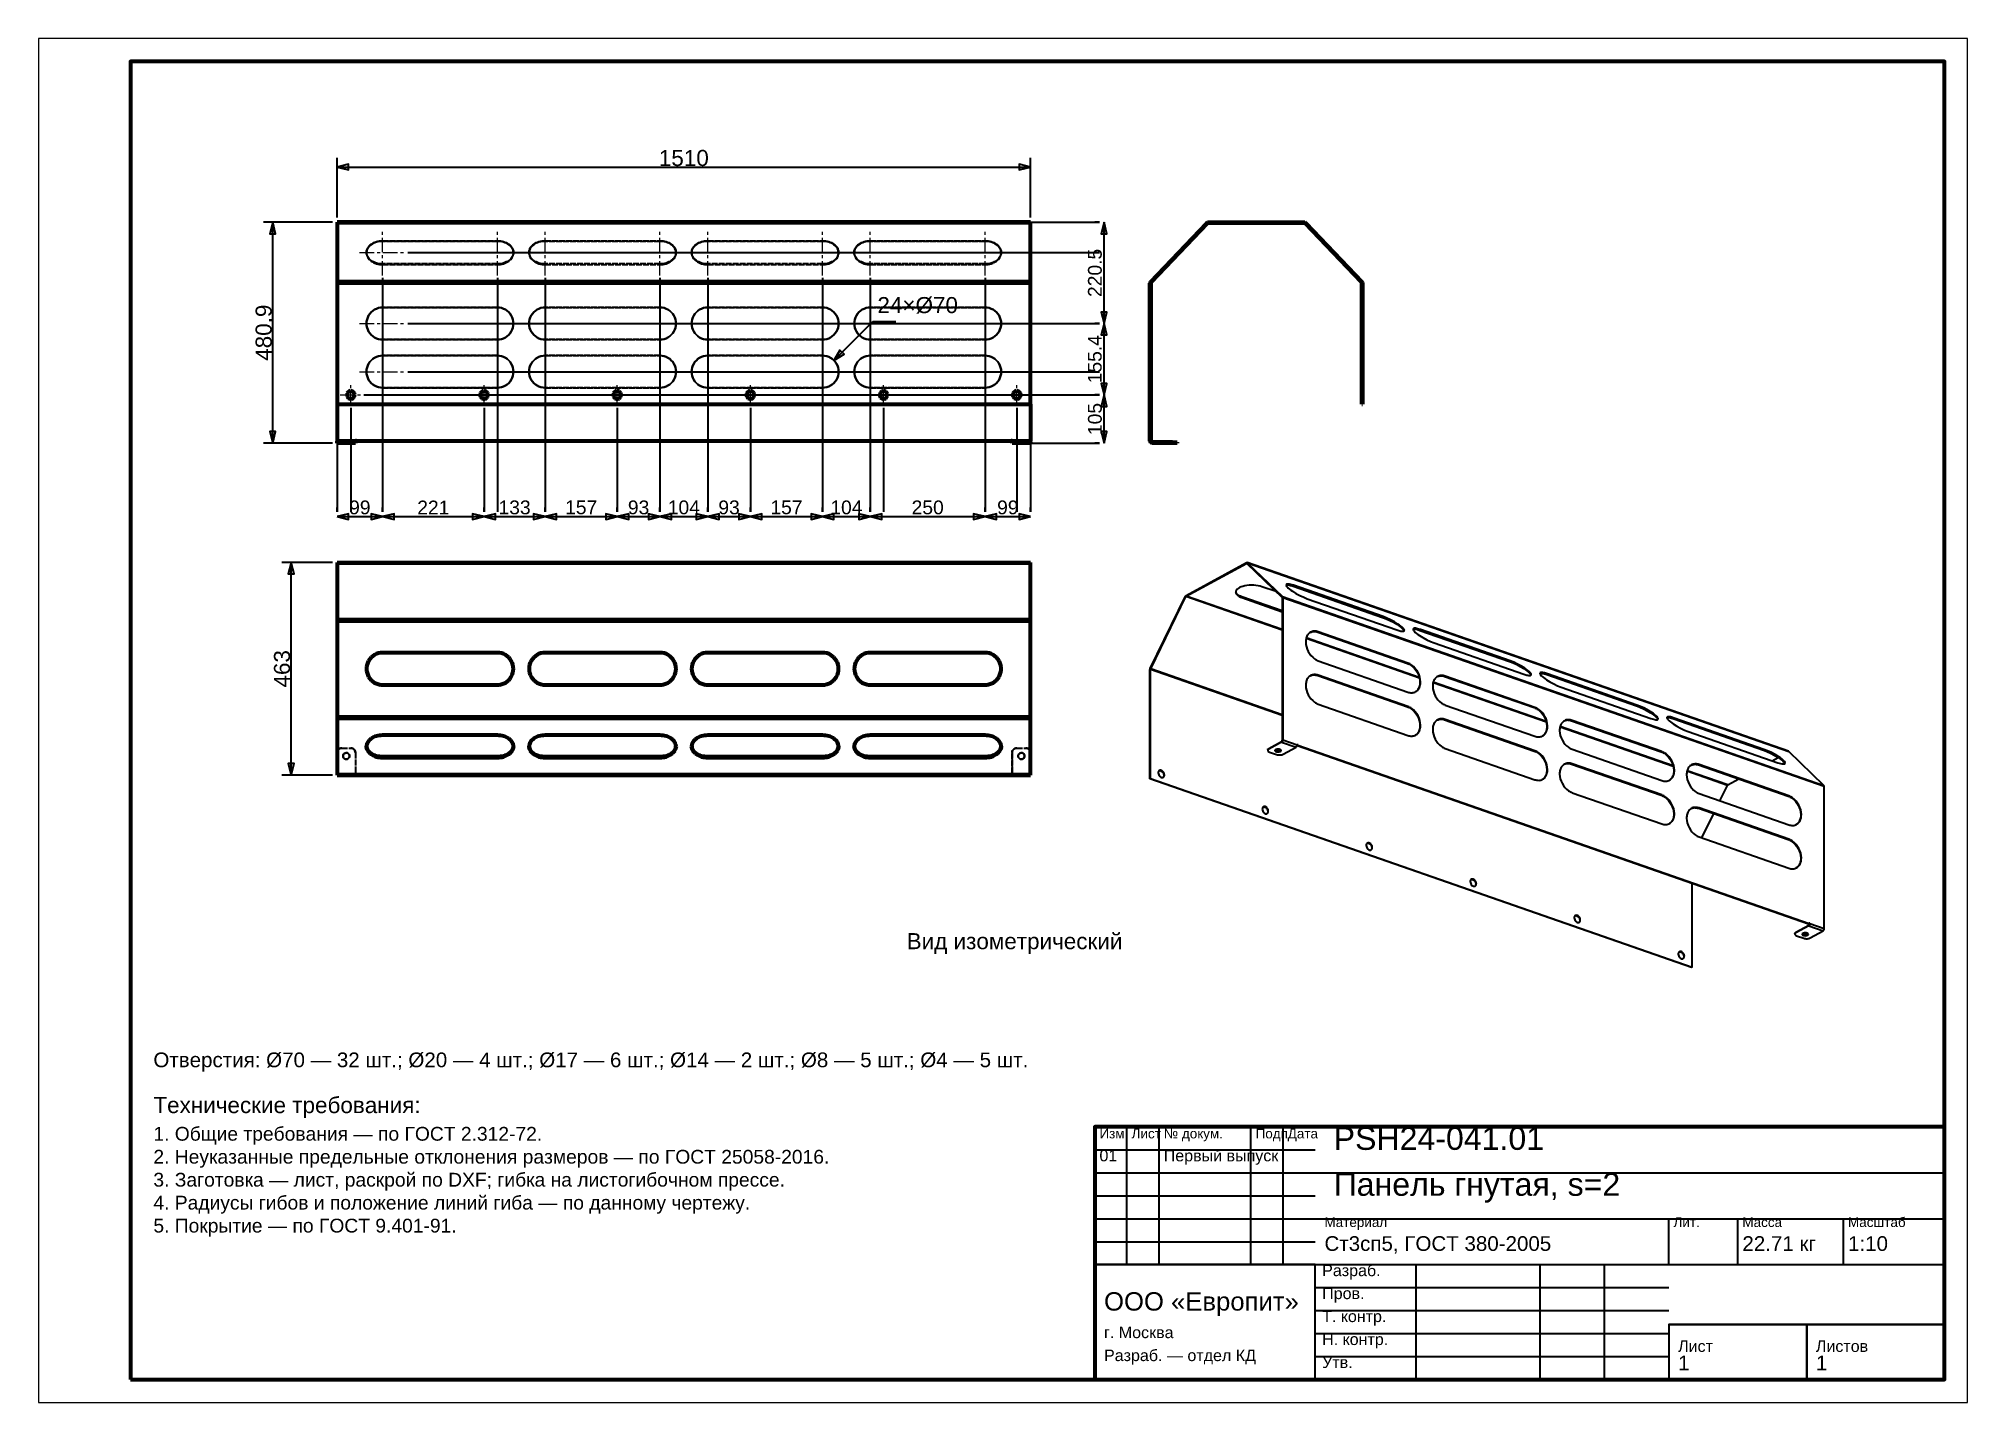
# Model space of a CAD drawing. Header units: millimetres. Extents: x 0 to 420, y 0 to 297.
import ezdxf
from ezdxf.enums import TextEntityAlignment as Align

# ---------------------------------------------------------------- set-up
doc = ezdxf.new("R2010")
doc.units = ezdxf.units.MM
doc.linetypes.add('CENTER', pattern=[5.08, 3.175, -0.635, 0.635, -0.635])
doc.linetypes.add('DASHED', pattern=[1.524, 1.27, -0.254])
doc.styles.add('GOST', font='Arial')

msp = doc.modelspace()

# ---------------------------------------------------------------- texts
at = {"color": 7, "style": 'GOST'}
for s, height, p in [('1510', 3.5, (140.5, 271)), ('99', 3, (69.95, 194.91)), ('221', 3, (85.95, 194.91)), ('133', 3, (103.65, 194.91)), ('157', 3, (118.15, 194.91)), ('93', 3, (130.65, 194.91)), ('104', 3, (140.5, 194.91)), ('93', 3, (150.35, 194.91)), ('157', 3, (162.85, 194.91)), ('104', 3, (175.9, 194.91)), ('250', 3, (193.6, 194.91)), ('99', 3, (211.05, 194.91))]:
    msp.add_text(s, height=height, dxfattribs=at).set_placement(p, align=Align.MIDDLE)
for s, height, p in [('220.5', 3, (230, 245.97)), ('480.9', 3.5, (49, 232.95)), ('155.4', 3, (230, 227.18)), ('105', 3, (230, 214.16)), ('463', 3.5, (53, 159.76))]:
    msp.add_text(s, height=height, rotation=90, dxfattribs=at).set_placement(p, align=Align.MIDDLE)
msp.add_text('24×Ø70', height=3.5, dxfattribs=at).set_placement((182.66, 237.21))
at = {"color": 3, "style": 'GOST'}
msp.add_text('Вид изометрический', height=3.5, dxfattribs=at).set_placement((236, 98.7), align=Align.RIGHT)
at = {"color": 6, "style": 'GOST'}
msp.add_text('Отверстия: Ø70 — 32 шт.; Ø20 — 4 шт.; Ø17 — 6 шт.; Ø14 — 2 шт.; Ø8 — 5 шт.; Ø4 — 5 шт.', height=3.2, dxfattribs=at).set_placement((25, 73))
at = {"color": 3, "style": 'GOST'}
for s, height, p in [('Технические требования:', 3.5, (25, 63)), ('1. Общие требования — по ГОСТ 2.312-72.', 3, (25, 57)), ('Изм.', 2.1, (231, 57.5)), ('Лист', 2.1, (238, 57.5)), ('№ докум.', 2.1, (245, 57.5)), ('Подп.', 2.1, (265, 57.5)), ('Дата', 2.1, (272, 57.5)), ('PSH24-041.01', 5, (282, 55)), ('2. Неуказанные предельные отклонения размеров — по ГОСТ 25058-2016.', 3, (25, 52)), ('01', 2.5, (231, 52.5)), ('Первый выпуск', 2.5, (245, 52.5)), ('3. Заготовка — лист, раскрой по DXF; гибка на листогибочном прессе.', 3, (25, 47)), ('Панель гнутая, s=2', 5, (282, 45)), ('4. Радиусы гибов и положение линий гиба — по данному чертежу.', 3, (25, 42)), ('5. Покрытие — по ГОСТ 9.401-91.', 3, (25, 37)), ('Материал', 2.1, (280, 38.2)), ('Лит.', 2.1, (356, 38.2)), ('Масса', 2.1, (371, 38.2)), ('Масштаб', 2.1, (394, 38.2)), ('Ст3сп5, ГОСТ 380-2005', 3.2, (280, 33)), ('22.71 кг', 3.2, (371, 33)), ('1:10', 3.2, (394, 33)), ('Разраб.', 2.5, (279.5, 27.5)), ('ООО «Европит»', 4, (232, 20)), ('Пров.', 2.5, (279.5, 22.5)), ('Т. контр.', 2.5, (279.5, 17.5)), ('г. Москва', 2.5, (232, 14)), ('Н. контр.', 2.5, (279.5, 12.5)), ('Лист', 2.5, (357, 11)), ('Листов', 2.5, (387, 11)), ('Разраб. — отдел КД', 2.5, (232, 9)), ('Утв.', 2.5, (279.5, 7.5)), ('1', 3.2, (357, 7)), ('1', 3.2, (387, 7))]:
    msp.add_text(s, height=height, dxfattribs=at).set_placement(p)

# ---------------------------------------------------------------- linework, layer by layer
at = {"color": 7, "lineweight": 35}
for p, q in [((65, 258), (65, 271)), ((65, 269), (216, 269)), ((216, 258), (216, 271)), ((64, 257), (49, 257)), ((51, 208.91), (51, 257)), ((216, 257), (231, 257)), ((231, 257), (230, 257)), ((232, 234.95), (232, 257)), ((80.4, 250.38), (231, 250.38)), ((105.4, 250.38), (231, 250.38)), ((115.8, 250.38), (231, 250.38)), ((140.8, 250.38), (231, 250.38)), ((151.2, 250.38), (231, 250.38)), ((176.2, 250.38), (231, 250.38)), ((186.6, 250.38), (231, 250.38)), ((211.6, 250.38), (231, 250.38)), ((74.9, 244.88), (74.9, 193.91)), ((99.9, 244.88), (99.9, 193.91)), ((110.3, 244.88), (110.3, 193.91)), ((135.3, 244.88), (135.3, 193.91)), ((145.7, 244.88), (145.7, 193.91)), ((170.7, 244.88), (170.7, 193.91)), ((181.1, 244.88), (181.1, 193.91)), ((206.1, 244.88), (206.1, 193.91)), ((173.17, 226.92), (181.66, 235.41)), ((181.66, 235.41), (186.66, 235.41)), ((80.4, 234.95), (231, 234.95)), ((105.4, 234.95), (231, 234.95)), ((115.8, 234.95), (231, 234.95)), ((140.8, 234.95), (231, 234.95)), ((151.2, 234.95), (231, 234.95)), ((176.2, 234.95), (231, 234.95)), ((186.6, 234.95), (231, 234.95)), ((211.6, 234.95), (231, 234.95)), ((231, 234.95), (230, 234.95)), ((231, 234.95), (230, 234.95)), ((232, 219.41), (232, 234.95)), ((74.9, 229.45), (74.9, 193.91)), ((99.9, 229.45), (99.9, 193.91)), ((110.3, 229.45), (110.3, 193.91)), ((135.3, 229.45), (135.3, 193.91)), ((145.7, 229.45), (145.7, 193.91)), ((170.7, 229.45), (170.7, 193.91)), ((181.1, 229.45), (181.1, 193.91)), ((206.1, 229.45), (206.1, 193.91)), ((80.4, 224.45), (231, 224.45)), ((105.4, 224.45), (231, 224.45)), ((115.8, 224.45), (231, 224.45)), ((140.8, 224.45), (231, 224.45)), ((151.2, 224.45), (231, 224.45)), ((176.2, 224.45), (231, 224.45)), ((186.6, 224.45), (231, 224.45)), ((211.6, 224.45), (231, 224.45)), ((70.85, 219.41), (231, 219.41)), ((74.9, 218.95), (74.9, 193.91)), ((99.85, 219.41), (231, 219.41)), ((99.9, 218.95), (99.9, 193.91)), ((110.3, 218.95), (110.3, 193.91)), ((128.85, 219.41), (231, 219.41)), ((135.3, 218.95), (135.3, 193.91)), ((145.7, 218.95), (145.7, 193.91)), ((157.85, 219.41), (231, 219.41)), ((170.7, 218.95), (170.7, 193.91)), ((181.1, 218.95), (181.1, 193.91)), ((186.85, 219.41), (231, 219.41)), ((206.1, 218.95), (206.1, 193.91)), ((215.85, 219.41), (231, 219.41)), ((231, 219.41), (230, 219.41)), ((231, 219.41), (230, 219.41)), ((232, 208.91), (232, 219.41)), ((68, 216.56), (68, 193.91)), ((97, 216.56), (97, 193.91)), ((126, 216.56), (126, 193.91)), ((155, 216.56), (155, 193.91)), ((184, 216.56), (184, 193.91)), ((213, 216.56), (213, 193.91)), ((64, 208.91), (49, 208.91)), ((65, 208.91), (65, 193.91)), ((216, 208.91), (216, 193.91)), ((216, 208.91), (231, 208.91)), ((231, 208.91), (230, 208.91)), ((65, 193.91), (65, 194.91)), ((74.9, 193.91), (74.9, 194.91)), ((74.9, 193.91), (74.9, 194.91)), ((97, 193.91), (97, 194.91)), ((97, 193.91), (97, 194.91)), ((110.3, 193.91), (110.3, 194.91)), ((110.3, 193.91), (110.3, 194.91)), ((126, 193.91), (126, 194.91)), ((126, 193.91), (126, 194.91)), ((135.3, 193.91), (135.3, 194.91)), ((135.3, 193.91), (135.3, 194.91)), ((145.7, 193.91), (145.7, 194.91)), ((145.7, 193.91), (145.7, 194.91)), ((155, 193.91), (155, 194.91)), ((155, 193.91), (155, 194.91)), ((170.7, 193.91), (170.7, 194.91)), ((170.7, 193.91), (170.7, 194.91)), ((181.1, 193.91), (181.1, 194.91)), ((181.1, 193.91), (181.1, 194.91)), ((206.1, 193.91), (206.1, 194.91)), ((206.1, 193.91), (206.1, 194.91)), ((216, 193.91), (216, 194.91)), ((65, 192.91), (74.9, 192.91)), ((74.9, 192.91), (97, 192.91)), ((97, 192.91), (110.3, 192.91)), ((110.3, 192.91), (126, 192.91)), ((126, 192.91), (135.3, 192.91)), ((135.3, 192.91), (145.7, 192.91)), ((145.7, 192.91), (155, 192.91)), ((155, 192.91), (170.7, 192.91)), ((170.7, 192.91), (181.1, 192.91)), ((181.1, 192.91), (206.1, 192.91)), ((206.1, 192.91), (216, 192.91)), ((64, 182.91), (53, 182.91)), ((55, 136.61), (55, 182.91)), ((64, 136.61), (53, 136.61)), ((237, 30), (237, 60)), ((244, 30), (244, 60)), ((264, 30), (264, 60)), ((271, 30), (271, 60)), ((230, 55), (278, 55)), ((230, 50), (278, 50)), ((278, 50), (415, 50)), ((230, 45), (278, 45)), ((230, 40), (278, 40)), ((278, 40), (415, 40)), ((355, 30), (355, 40)), ((370, 30), (370, 40)), ((393, 30), (393, 40)), ((230, 35), (278, 35)), ((230, 30), (278, 30)), ((278, 30), (415, 30)), ((300, 5), (300, 30)), ((327, 5), (327, 30)), ((341, 5), (341, 30)), ((278, 25), (355, 25)), ((278, 20), (355, 20)), ((355, 17), (415, 17)), ((278, 15), (355, 15)), ((278, 10), (355, 10))]:
    msp.add_line(p, q, dxfattribs=at)
at = {"color": 1, "lineweight": 70}
for p, q in [((216, 257), (65, 257)), ((65, 257), (65, 257)), ((65, 257), (65, 257)), ((65, 257), (65, 256.99)), ((65, 256.99), (65, 256.99)), ((65, 256.99), (65, 256.98)), ((65, 256.98), (65, 256.98)), ((65, 256.98), (65, 256.97)), ((65, 256.97), (65, 256.96)), ((65, 256.96), (65, 256.95)), ((65, 256.95), (65, 256.94)), ((65, 256.94), (65, 256.92)), ((65, 256.92), (65, 256.91)), ((65, 256.91), (65, 256.89)), ((65, 256.89), (65, 256.88)), ((65, 256.88), (65, 244.03)), ((216, 256.88), (65, 256.88)), ((216, 256.99), (216, 257)), ((216, 257), (216, 257)), ((216, 257), (216, 257)), ((216, 256.98), (216, 256.99)), ((216, 256.99), (216, 256.99)), ((216, 256.97), (216, 256.98)), ((216, 256.98), (216, 256.98)), ((216, 256.96), (216, 256.97)), ((216, 256.95), (216, 256.96)), ((216, 256.94), (216, 256.95)), ((216, 256.92), (216, 256.94)), ((216, 256.91), (216, 256.92)), ((216, 256.89), (216, 256.91)), ((216, 256.88), (216, 256.89)), ((216, 244.03), (216, 256.88)), ((242.11, 244.03), (254.38, 256.88)), ((254.53, 256.74), (242.26, 243.89)), ((254.38, 256.88), (254.47, 256.94)), ((254.38, 256.88), (254.53, 256.74)), ((254.47, 256.94), (254.56, 256.99)), ((254.59, 256.78), (254.53, 256.74)), ((254.56, 256.99), (254.67, 257)), ((254.67, 256.8), (254.59, 256.78)), ((254.67, 257), (275.63, 257)), ((275.63, 256.8), (254.67, 256.8)), ((275.63, 257), (275.74, 256.99)), ((275.71, 256.78), (275.63, 256.8)), ((275.77, 256.74), (275.71, 256.78)), ((275.74, 256.99), (275.83, 256.94)), ((275.92, 256.88), (275.77, 256.74)), ((288.04, 243.89), (275.77, 256.74)), ((275.83, 256.94), (275.92, 256.88)), ((275.92, 256.88), (288.19, 244.03)), ((65, 244.03), (65, 244.01)), ((216, 244.03), (65, 244.03)), ((65, 244.01), (65, 243.99)), ((65, 243.99), (65, 243.97)), ((65, 243.97), (65, 243.96)), ((65, 243.96), (65, 243.94)), ((65, 243.94), (65, 243.92)), ((65, 243.92), (65, 243.9)), ((65, 243.9), (65, 243.88)), ((65, 243.88), (65, 243.86)), ((65, 243.86), (65, 243.84)), ((65, 243.84), (65, 243.81)), ((65, 243.81), (65, 243.79)), ((65, 243.79), (65, 243.77)), ((65, 243.77), (65, 243.75)), ((65, 243.75), (65, 217.41)), ((216, 243.75), (65, 243.75)), ((216, 244.01), (216, 244.03)), ((216, 243.99), (216, 244.01)), ((216, 243.97), (216, 243.99)), ((216, 243.96), (216, 243.97)), ((216, 243.94), (216, 243.96)), ((216, 243.92), (216, 243.94)), ((216, 243.9), (216, 243.92)), ((216, 243.88), (216, 243.9)), ((216, 243.86), (216, 243.88)), ((216, 243.84), (216, 243.86)), ((216, 243.81), (216, 243.84)), ((216, 243.79), (216, 243.81)), ((216, 243.77), (216, 243.79)), ((216, 243.75), (216, 243.77)), ((216, 217.41), (216, 243.75)), ((242, 243.75), (242.03, 243.9)), ((242, 209.31), (242, 243.75)), ((242.03, 243.9), (242.11, 244.03)), ((242.11, 244.03), (242.26, 243.89)), ((242.21, 243.82), (242.2, 243.75)), ((242.2, 243.75), (242.2, 209.31)), ((242.26, 243.89), (242.21, 243.82)), ((288.19, 244.03), (288.04, 243.89)), ((288.09, 243.82), (288.04, 243.89)), ((288.1, 243.75), (288.09, 243.82)), ((288.1, 217.41), (288.1, 243.75)), ((288.19, 244.03), (288.27, 243.9)), ((288.27, 243.9), (288.3, 243.75)), ((288.3, 243.75), (288.3, 217.41)), ((67.22, 219.75), (67.16, 219.53)), ((67.16, 219.53), (67.16, 219.29)), ((67.16, 219.29), (67.22, 219.07)), ((67.34, 219.95), (67.22, 219.75)), ((67.22, 219.07), (67.34, 218.87)), ((67.51, 220.1), (67.34, 219.95)), ((67.34, 218.87), (67.51, 218.72)), ((67.72, 220.21), (67.51, 220.1)), ((67.51, 218.72), (67.72, 218.61)), ((67.94, 220.26), (67.72, 220.21)), ((67.72, 218.61), (67.94, 218.56)), ((68.17, 220.24), (67.94, 220.26)), ((67.94, 218.56), (68.17, 218.58)), ((68.39, 220.16), (68.17, 220.24)), ((68.17, 218.58), (68.39, 218.65)), ((68.58, 220.03), (68.39, 220.16)), ((68.39, 218.65), (68.58, 218.79)), ((68.73, 219.85), (68.58, 220.03)), ((68.58, 218.79), (68.73, 218.97)), ((68.82, 219.64), (68.73, 219.85)), ((68.73, 218.97), (68.82, 219.18)), ((68.85, 219.41), (68.82, 219.64)), ((68.82, 219.18), (68.85, 219.41)), ((96.22, 219.75), (96.16, 219.53)), ((96.16, 219.53), (96.16, 219.29)), ((96.16, 219.29), (96.22, 219.07)), ((96.34, 219.95), (96.22, 219.75)), ((96.22, 219.07), (96.34, 218.87)), ((96.51, 220.1), (96.34, 219.95)), ((96.34, 218.87), (96.51, 218.72)), ((96.72, 220.21), (96.51, 220.1)), ((96.51, 218.72), (96.72, 218.61)), ((96.94, 220.26), (96.72, 220.21)), ((96.72, 218.61), (96.94, 218.56)), ((97.17, 220.24), (96.94, 220.26)), ((96.94, 218.56), (97.17, 218.58)), ((97.39, 220.16), (97.17, 220.24)), ((97.17, 218.58), (97.39, 218.65)), ((97.58, 220.03), (97.39, 220.16)), ((97.39, 218.65), (97.58, 218.79)), ((97.73, 219.85), (97.58, 220.03)), ((97.58, 218.79), (97.73, 218.97)), ((97.82, 219.64), (97.73, 219.85)), ((97.73, 218.97), (97.82, 219.18)), ((97.85, 219.41), (97.82, 219.64)), ((97.82, 219.18), (97.85, 219.41)), ((125.22, 219.75), (125.16, 219.53)), ((125.16, 219.53), (125.16, 219.29)), ((125.16, 219.29), (125.22, 219.07)), ((125.34, 219.95), (125.22, 219.75)), ((125.22, 219.07), (125.34, 218.87)), ((125.51, 220.1), (125.34, 219.95)), ((125.34, 218.87), (125.51, 218.72)), ((125.72, 220.21), (125.51, 220.1)), ((125.51, 218.72), (125.72, 218.61)), ((125.94, 220.26), (125.72, 220.21)), ((125.72, 218.61), (125.94, 218.56)), ((126.17, 220.24), (125.94, 220.26)), ((125.94, 218.56), (126.17, 218.58)), ((126.39, 220.16), (126.17, 220.24)), ((126.17, 218.58), (126.39, 218.65)), ((126.58, 220.03), (126.39, 220.16)), ((126.39, 218.65), (126.58, 218.79)), ((126.73, 219.85), (126.58, 220.03)), ((126.58, 218.79), (126.73, 218.97)), ((126.82, 219.64), (126.73, 219.85)), ((126.73, 218.97), (126.82, 219.18)), ((126.85, 219.41), (126.82, 219.64)), ((126.82, 219.18), (126.85, 219.41)), ((154.22, 219.75), (154.16, 219.53)), ((154.16, 219.53), (154.16, 219.29)), ((154.16, 219.29), (154.22, 219.07)), ((154.34, 219.95), (154.22, 219.75)), ((154.22, 219.07), (154.34, 218.87)), ((154.51, 220.1), (154.34, 219.95)), ((154.34, 218.87), (154.51, 218.72)), ((154.72, 220.21), (154.51, 220.1)), ((154.51, 218.72), (154.72, 218.61)), ((154.94, 220.26), (154.72, 220.21)), ((154.72, 218.61), (154.94, 218.56)), ((155.17, 220.24), (154.94, 220.26)), ((154.94, 218.56), (155.17, 218.58)), ((155.39, 220.16), (155.17, 220.24)), ((155.17, 218.58), (155.39, 218.65)), ((155.58, 220.03), (155.39, 220.16)), ((155.39, 218.65), (155.58, 218.79)), ((155.73, 219.85), (155.58, 220.03)), ((155.58, 218.79), (155.73, 218.97)), ((155.82, 219.64), (155.73, 219.85)), ((155.73, 218.97), (155.82, 219.18)), ((155.85, 219.41), (155.82, 219.64)), ((155.82, 219.18), (155.85, 219.41)), ((183.22, 219.75), (183.16, 219.53)), ((183.16, 219.53), (183.16, 219.29)), ((183.16, 219.29), (183.22, 219.07)), ((183.34, 219.95), (183.22, 219.75)), ((183.22, 219.07), (183.34, 218.87)), ((183.51, 220.1), (183.34, 219.95)), ((183.34, 218.87), (183.51, 218.72)), ((183.72, 220.21), (183.51, 220.1)), ((183.51, 218.72), (183.72, 218.61)), ((183.94, 220.26), (183.72, 220.21)), ((183.72, 218.61), (183.94, 218.56)), ((184.17, 220.24), (183.94, 220.26)), ((183.94, 218.56), (184.17, 218.58)), ((184.39, 220.16), (184.17, 220.24)), ((184.17, 218.58), (184.39, 218.65)), ((184.58, 220.03), (184.39, 220.16)), ((184.39, 218.65), (184.58, 218.79)), ((184.73, 219.85), (184.58, 220.03)), ((184.58, 218.79), (184.73, 218.97)), ((184.82, 219.64), (184.73, 219.85)), ((184.73, 218.97), (184.82, 219.18)), ((184.85, 219.41), (184.82, 219.64)), ((184.82, 219.18), (184.85, 219.41)), ((212.22, 219.75), (212.16, 219.53)), ((212.16, 219.53), (212.16, 219.29)), ((212.16, 219.29), (212.22, 219.07)), ((212.34, 219.95), (212.22, 219.75)), ((212.22, 219.07), (212.34, 218.87)), ((212.51, 220.1), (212.34, 219.95)), ((212.34, 218.87), (212.51, 218.72)), ((212.72, 220.21), (212.51, 220.1)), ((212.51, 218.72), (212.72, 218.61)), ((212.94, 220.26), (212.72, 220.21)), ((212.72, 218.61), (212.94, 218.56)), ((213.17, 220.24), (212.94, 220.26)), ((212.94, 218.56), (213.17, 218.58)), ((213.39, 220.16), (213.17, 220.24)), ((213.17, 218.58), (213.39, 218.65)), ((213.58, 220.03), (213.39, 220.16)), ((213.39, 218.65), (213.58, 218.79)), ((213.73, 219.85), (213.58, 220.03)), ((213.58, 218.79), (213.73, 218.97)), ((213.82, 219.64), (213.73, 219.85)), ((213.73, 218.97), (213.82, 219.18)), ((213.85, 219.41), (213.82, 219.64)), ((213.82, 219.18), (213.85, 219.41)), ((65, 217.41), (65, 209.31)), ((65, 217.41), (216, 217.41)), ((216, 217.41), (216, 209.31)), ((288.1, 217.41), (288.3, 217.41)), ((65, 209.29), (65, 209.31)), ((69, 209.31), (65, 209.31)), ((65, 209.27), (65, 209.29)), ((65, 209.24), (65, 209.27)), ((65, 209.22), (65, 209.24)), ((65, 209.2), (65, 209.22)), ((65, 209.18), (65, 209.2)), ((65, 209.17), (65, 209.18)), ((65, 209.15), (65, 209.17)), ((65, 209.14), (65, 209.15)), ((65, 209.13), (65, 209.14)), ((65, 209.12), (65, 209.13)), ((65, 209.11), (65, 209.12)), ((65, 209.11), (65.01, 209.11)), ((65, 208.91), (65, 209.11)), ((65, 209.08), (65, 209.11)), ((65, 209.11), (65, 209.11)), ((65, 209.11), (65, 209.11)), ((65, 209.06), (65, 209.08)), ((65, 209.04), (65, 209.06)), ((65, 209.02), (65, 209.04)), ((65, 209), (65, 209.02)), ((65, 208.98), (65, 209)), ((65, 208.96), (65, 208.98)), ((65, 208.95), (65, 208.96)), ((65, 208.94), (65, 208.95)), ((65, 208.93), (65, 208.94)), ((65, 208.92), (65, 208.93)), ((65, 208.91), (65, 208.92)), ((65.01, 208.91), (65, 208.91)), ((65, 208.91), (65, 208.91)), ((65, 208.91), (65, 208.91)), ((65.01, 209.11), (65.03, 209.11)), ((65.03, 208.91), (65.01, 208.91)), ((65.03, 209.11), (65.06, 209.11)), ((65.06, 208.91), (65.03, 208.91)), ((65.06, 209.11), (65.1, 209.11)), ((65.1, 208.91), (65.06, 208.91)), ((65.1, 209.11), (65.15, 209.11)), ((65.15, 208.91), (65.1, 208.91)), ((65.15, 209.11), (65.22, 209.11)), ((65.22, 208.91), (65.15, 208.91)), ((65.22, 209.11), (65.29, 209.11)), ((65.29, 208.91), (65.22, 208.91)), ((65.29, 209.11), (65.38, 209.11)), ((65.38, 208.91), (65.29, 208.91)), ((65.38, 209.11), (65.47, 209.11)), ((65.47, 208.91), (65.38, 208.91)), ((65.47, 209.11), (65.57, 209.11)), ((65.57, 208.91), (65.47, 208.91)), ((65.57, 209.11), (65.67, 209.11)), ((65.67, 208.91), (65.57, 208.91)), ((65.67, 209.11), (65.78, 209.11)), ((65.78, 208.91), (65.67, 208.91)), ((65.78, 209.11), (65.89, 209.11)), ((65.89, 208.91), (65.78, 208.91)), ((65.89, 209.11), (66, 209.11)), ((66, 208.91), (65.89, 208.91)), ((68, 209.11), (66, 209.11)), ((66, 209.11), (66, 208.91)), ((68, 208.91), (66, 208.91)), ((68, 209.11), (68.11, 209.11)), ((68, 208.91), (68, 209.11)), ((68.11, 208.91), (68, 208.91)), ((68.11, 209.11), (68.22, 209.11)), ((68.22, 208.91), (68.11, 208.91)), ((68.22, 209.11), (68.33, 209.11)), ((68.33, 208.91), (68.22, 208.91)), ((68.33, 209.11), (68.43, 209.11)), ((68.43, 208.91), (68.33, 208.91)), ((68.43, 209.11), (68.53, 209.11)), ((68.53, 208.91), (68.43, 208.91)), ((68.53, 209.11), (68.62, 209.11)), ((68.62, 208.91), (68.53, 208.91)), ((68.62, 209.11), (68.71, 209.11)), ((68.71, 208.91), (68.62, 208.91)), ((68.71, 209.11), (68.78, 209.11)), ((68.78, 208.91), (68.71, 208.91)), ((68.78, 209.11), (68.85, 209.11)), ((68.85, 208.91), (68.78, 208.91)), ((68.85, 209.11), (68.9, 209.11)), ((68.9, 208.91), (68.85, 208.91)), ((68.9, 209.11), (68.94, 209.11)), ((68.94, 208.91), (68.9, 208.91)), ((68.94, 209.11), (68.97, 209.11)), ((68.97, 208.91), (68.94, 208.91)), ((68.97, 209.11), (68.99, 209.11)), ((68.99, 208.91), (68.97, 208.91)), ((68.99, 209.11), (69, 209.11)), ((69, 208.91), (68.99, 208.91)), ((69, 209.41), (69, 209.31)), ((69.2, 209.41), (69, 209.41)), ((69, 209.29), (69, 209.31)), ((69, 209.27), (69, 209.29)), ((69, 209.24), (69, 209.27)), ((69, 209.22), (69, 209.24)), ((69, 209.2), (69, 209.22)), ((69, 209.18), (69, 209.2)), ((69, 209.17), (69, 209.18)), ((69, 209.15), (69, 209.17)), ((69, 209.14), (69, 209.15)), ((69, 209.13), (69, 209.14)), ((69, 209.12), (69, 209.13)), ((69, 209.11), (69, 209.12)), ((69, 209.11), (69, 208.91)), ((69, 209.11), (69, 209.11)), ((69, 209.11), (69, 209.11)), ((69.2, 209.31), (69.2, 209.41)), ((211.8, 209.31), (69.2, 209.31)), ((211.8, 209.41), (211.8, 209.31)), ((212, 209.41), (211.8, 209.41)), ((212, 209.31), (212, 209.41)), ((212, 209.29), (212, 209.31)), ((216, 209.31), (212, 209.31)), ((212, 209.27), (212, 209.29)), ((212, 209.24), (212, 209.27)), ((212, 209.22), (212, 209.24)), ((212, 209.2), (212, 209.22)), ((212, 209.18), (212, 209.2)), ((212, 209.17), (212, 209.18)), ((212, 209.15), (212, 209.17)), ((212, 209.14), (212, 209.15)), ((212, 209.13), (212, 209.14)), ((212, 209.12), (212, 209.13)), ((212, 209.11), (212, 209.12)), ((212, 208.91), (212, 209.11)), ((212, 209.11), (212.01, 209.11)), ((212, 209.11), (212, 209.11)), ((212, 209.11), (212, 209.11)), ((212.01, 208.91), (212, 208.91)), ((212.01, 209.11), (212.03, 209.11)), ((212.03, 208.91), (212.01, 208.91)), ((212.03, 209.11), (212.06, 209.11)), ((212.06, 208.91), (212.03, 208.91)), ((212.06, 209.11), (212.1, 209.11)), ((212.1, 208.91), (212.06, 208.91)), ((212.1, 209.11), (212.15, 209.11)), ((212.15, 208.91), (212.1, 208.91)), ((212.15, 209.11), (212.22, 209.11)), ((212.22, 208.91), (212.15, 208.91)), ((212.22, 209.11), (212.29, 209.11)), ((212.29, 208.91), (212.22, 208.91)), ((212.29, 209.11), (212.38, 209.11)), ((212.38, 208.91), (212.29, 208.91)), ((212.38, 209.11), (212.47, 209.11)), ((212.47, 208.91), (212.38, 208.91)), ((212.47, 209.11), (212.57, 209.11)), ((212.57, 208.91), (212.47, 208.91)), ((212.57, 209.11), (212.67, 209.11)), ((212.67, 208.91), (212.57, 208.91)), ((212.67, 209.11), (212.78, 209.11)), ((212.78, 208.91), (212.67, 208.91)), ((212.78, 209.11), (212.89, 209.11)), ((212.89, 208.91), (212.78, 208.91)), ((212.89, 209.11), (213, 209.11)), ((213, 208.91), (212.89, 208.91)), ((215, 209.11), (213, 209.11)), ((213, 209.11), (213, 208.91)), ((215, 208.91), (213, 208.91)), ((215, 209.11), (215.11, 209.11)), ((215, 208.91), (215, 209.11)), ((215.11, 208.91), (215, 208.91)), ((215.11, 209.11), (215.22, 209.11)), ((215.22, 208.91), (215.11, 208.91)), ((215.22, 209.11), (215.33, 209.11)), ((215.33, 208.91), (215.22, 208.91)), ((215.33, 209.11), (215.43, 209.11)), ((215.43, 208.91), (215.33, 208.91)), ((215.43, 209.11), (215.53, 209.11)), ((215.53, 208.91), (215.43, 208.91)), ((215.53, 209.11), (215.62, 209.11)), ((215.62, 208.91), (215.53, 208.91)), ((215.62, 209.11), (215.71, 209.11)), ((215.71, 208.91), (215.62, 208.91)), ((215.71, 209.11), (215.78, 209.11)), ((215.78, 208.91), (215.71, 208.91)), ((215.78, 209.11), (215.85, 209.11)), ((215.85, 208.91), (215.78, 208.91)), ((215.85, 209.11), (215.9, 209.11)), ((215.9, 208.91), (215.85, 208.91)), ((215.9, 209.11), (215.94, 209.11)), ((215.94, 208.91), (215.9, 208.91)), ((215.94, 209.11), (215.97, 209.11)), ((215.97, 208.91), (215.94, 208.91)), ((215.97, 209.11), (215.99, 209.11)), ((215.99, 208.91), (215.97, 208.91)), ((215.99, 209.11), (216, 209.11)), ((216, 208.91), (215.99, 208.91)), ((216, 209.29), (216, 209.31)), ((216, 209.27), (216, 209.29)), ((216, 209.24), (216, 209.27)), ((216, 209.22), (216, 209.24)), ((216, 209.2), (216, 209.22)), ((216, 209.18), (216, 209.2)), ((216, 209.17), (216, 209.18)), ((216, 209.15), (216, 209.17)), ((216, 209.14), (216, 209.15)), ((216, 209.13), (216, 209.14)), ((216, 209.12), (216, 209.13)), ((216, 209.11), (216, 209.12)), ((216, 209.11), (216, 208.91)), ((216, 209.11), (216, 209.08)), ((216, 209.11), (216, 209.11)), ((216, 209.11), (216, 209.11)), ((216, 209.08), (216, 209.06)), ((216, 209.06), (216, 209.04)), ((216, 209.04), (216, 209.02)), ((216, 209.02), (216, 209)), ((216, 209), (216, 208.98)), ((216, 208.98), (216, 208.96)), ((216, 208.96), (216, 208.95)), ((216, 208.95), (216, 208.94)), ((216, 208.94), (216, 208.93)), ((216, 208.93), (216, 208.92)), ((216, 208.92), (216, 208.91)), ((216, 208.91), (216, 208.91)), ((216, 208.91), (216, 208.91)), ((242.03, 209.16), (242, 209.31)), ((242.12, 209.03), (242.03, 209.16)), ((242.25, 208.94), (242.12, 209.03)), ((242.23, 209.21), (242.2, 209.31)), ((242.3, 209.14), (242.23, 209.21)), ((242.4, 208.91), (242.25, 208.94)), ((242.4, 209.11), (242.3, 209.14)), ((246.9, 209.11), (242.4, 209.11)), ((246.9, 208.91), (242.4, 208.91)), ((246.9, 209.11), (247.01, 209.11)), ((246.9, 208.91), (246.9, 209.11)), ((247.01, 208.91), (246.9, 208.91)), ((247.01, 209.11), (247.12, 209.11)), ((247.12, 208.91), (247.01, 208.91)), ((247.12, 209.11), (247.23, 209.11)), ((247.23, 208.91), (247.12, 208.91)), ((247.23, 209.11), (247.33, 209.11)), ((247.33, 208.91), (247.23, 208.91)), ((247.33, 209.11), (247.43, 209.11)), ((247.43, 208.91), (247.33, 208.91)), ((247.43, 209.11), (247.52, 209.11)), ((247.52, 208.91), (247.43, 208.91)), ((247.52, 209.11), (247.61, 209.11)), ((247.61, 208.91), (247.52, 208.91)), ((247.61, 209.11), (247.68, 209.11)), ((247.68, 208.91), (247.61, 208.91)), ((247.68, 209.11), (247.75, 209.11)), ((247.75, 208.91), (247.68, 208.91)), ((247.75, 209.11), (247.8, 209.11)), ((247.8, 208.91), (247.75, 208.91)), ((247.8, 209.11), (247.84, 209.11)), ((247.84, 208.91), (247.8, 208.91)), ((247.84, 209.11), (247.87, 209.11)), ((247.87, 208.91), (247.84, 208.91)), ((247.87, 209.11), (247.89, 209.11)), ((247.89, 208.91), (247.87, 208.91)), ((247.89, 209.11), (247.9, 209.11)), ((247.9, 208.91), (247.89, 208.91)), ((247.9, 209.11), (247.9, 208.91)), ((65, 182.91), (216, 182.91)), ((65, 182.91), (65, 182.91)), ((65, 182.91), (65, 182.91)), ((65, 182.91), (65, 182.9)), ((65, 182.9), (65, 182.9)), ((65, 182.9), (65, 182.89)), ((65, 182.89), (65, 182.89)), ((65, 182.89), (65, 182.88)), ((65, 182.88), (65, 182.87)), ((65, 182.87), (65, 182.86)), ((65, 182.86), (65, 182.85)), ((65, 182.85), (65, 182.84)), ((65, 182.84), (65, 182.83)), ((65, 182.83), (65, 182.81)), ((65, 182.81), (65, 182.8)), ((65, 182.8), (65, 170.53)), ((65, 182.8), (216, 182.8)), ((216, 182.9), (216, 182.91)), ((216, 182.91), (216, 182.91)), ((216, 182.91), (216, 182.91)), ((216, 182.89), (216, 182.9)), ((216, 182.9), (216, 182.9)), ((216, 182.88), (216, 182.89)), ((216, 182.89), (216, 182.89)), ((216, 182.87), (216, 182.88)), ((216, 182.86), (216, 182.87)), ((216, 182.85), (216, 182.86)), ((216, 182.84), (216, 182.85)), ((216, 182.83), (216, 182.84)), ((216, 182.81), (216, 182.83)), ((216, 182.8), (216, 182.81)), ((216, 170.53), (216, 182.8)), ((65, 170.53), (65, 170.51)), ((65, 170.53), (216, 170.53)), ((65, 170.51), (65, 170.49)), ((65, 170.49), (65, 170.48)), ((65, 170.48), (65, 170.46)), ((65, 170.46), (65, 170.44)), ((65, 170.44), (65, 170.42)), ((65, 170.42), (65, 170.4)), ((65, 170.4), (65, 170.37)), ((65, 170.37), (65, 170.35)), ((65, 170.35), (65, 170.33)), ((65, 170.33), (65, 170.31)), ((65, 170.31), (65, 170.28)), ((65, 170.28), (65, 170.26)), ((65, 170.26), (65, 170.24)), ((65, 170.24), (65, 149.28)), ((65, 170.24), (216, 170.24)), ((216, 170.51), (216, 170.53)), ((216, 170.49), (216, 170.51)), ((216, 170.48), (216, 170.49)), ((216, 170.46), (216, 170.48)), ((216, 170.44), (216, 170.46)), ((216, 170.42), (216, 170.44)), ((216, 170.4), (216, 170.42)), ((216, 170.37), (216, 170.4)), ((216, 170.35), (216, 170.37)), ((216, 170.33), (216, 170.35)), ((216, 170.31), (216, 170.33)), ((216, 170.28), (216, 170.31)), ((216, 170.26), (216, 170.28)), ((216, 170.24), (216, 170.26)), ((216, 149.28), (216, 170.24)), ((71.43, 160.22), (71.4, 159.76)), ((71.4, 159.76), (71.43, 159.3)), ((71.52, 160.67), (71.43, 160.22)), ((71.67, 161.1), (71.52, 160.67)), ((71.87, 161.51), (71.67, 161.1)), ((72.12, 161.89), (71.87, 161.51)), ((72.43, 162.23), (72.12, 161.89)), ((72.77, 162.54), (72.43, 162.23)), ((73.15, 162.79), (72.77, 162.54)), ((73.56, 162.99), (73.15, 162.79)), ((73.99, 163.14), (73.56, 162.99)), ((74.44, 163.23), (73.99, 163.14)), ((74.9, 163.26), (74.44, 163.23)), ((99.9, 163.26), (74.9, 163.26)), ((100.36, 163.23), (99.9, 163.26)), ((100.81, 163.14), (100.36, 163.23)), ((101.24, 162.99), (100.81, 163.14)), ((101.65, 162.79), (101.24, 162.99)), ((102.03, 162.54), (101.65, 162.79)), ((102.37, 162.23), (102.03, 162.54)), ((102.68, 161.89), (102.37, 162.23)), ((102.93, 161.51), (102.68, 161.89)), ((103.13, 161.1), (102.93, 161.51)), ((103.28, 160.67), (103.13, 161.1)), ((103.37, 160.22), (103.28, 160.67)), ((103.4, 159.76), (103.37, 160.22)), ((103.37, 159.3), (103.4, 159.76)), ((106.83, 160.22), (106.8, 159.76)), ((106.8, 159.76), (106.83, 159.3)), ((106.92, 160.67), (106.83, 160.22)), ((107.07, 161.1), (106.92, 160.67)), ((107.27, 161.51), (107.07, 161.1)), ((107.52, 161.89), (107.27, 161.51)), ((107.83, 162.23), (107.52, 161.89)), ((108.17, 162.54), (107.83, 162.23)), ((108.55, 162.79), (108.17, 162.54)), ((108.96, 162.99), (108.55, 162.79)), ((109.39, 163.14), (108.96, 162.99)), ((109.84, 163.23), (109.39, 163.14)), ((110.3, 163.26), (109.84, 163.23)), ((135.3, 163.26), (110.3, 163.26)), ((135.76, 163.23), (135.3, 163.26)), ((136.21, 163.14), (135.76, 163.23)), ((136.64, 162.99), (136.21, 163.14)), ((137.05, 162.79), (136.64, 162.99)), ((137.43, 162.54), (137.05, 162.79)), ((137.77, 162.23), (137.43, 162.54)), ((138.08, 161.89), (137.77, 162.23)), ((138.33, 161.51), (138.08, 161.89)), ((138.53, 161.1), (138.33, 161.51)), ((138.68, 160.67), (138.53, 161.1)), ((138.77, 160.22), (138.68, 160.67)), ((138.8, 159.76), (138.77, 160.22)), ((138.77, 159.3), (138.8, 159.76)), ((142.23, 160.22), (142.2, 159.76)), ((142.2, 159.76), (142.23, 159.3)), ((142.32, 160.67), (142.23, 160.22)), ((142.47, 161.1), (142.32, 160.67)), ((142.67, 161.51), (142.47, 161.1)), ((142.92, 161.89), (142.67, 161.51)), ((143.23, 162.23), (142.92, 161.89)), ((143.57, 162.54), (143.23, 162.23)), ((143.95, 162.79), (143.57, 162.54)), ((144.36, 162.99), (143.95, 162.79)), ((144.79, 163.14), (144.36, 162.99)), ((145.24, 163.23), (144.79, 163.14)), ((145.7, 163.26), (145.24, 163.23)), ((170.7, 163.26), (145.7, 163.26)), ((171.16, 163.23), (170.7, 163.26)), ((171.61, 163.14), (171.16, 163.23)), ((172.04, 162.99), (171.61, 163.14)), ((172.45, 162.79), (172.04, 162.99)), ((172.83, 162.54), (172.45, 162.79)), ((173.17, 162.23), (172.83, 162.54)), ((173.48, 161.89), (173.17, 162.23)), ((173.73, 161.51), (173.48, 161.89)), ((173.93, 161.1), (173.73, 161.51)), ((174.08, 160.67), (173.93, 161.1)), ((174.17, 160.22), (174.08, 160.67)), ((174.2, 159.76), (174.17, 160.22)), ((174.17, 159.3), (174.2, 159.76)), ((177.63, 160.22), (177.6, 159.76)), ((177.6, 159.76), (177.63, 159.3)), ((177.72, 160.67), (177.63, 160.22)), ((177.87, 161.1), (177.72, 160.67)), ((178.07, 161.51), (177.87, 161.1)), ((178.32, 161.89), (178.07, 161.51)), ((178.63, 162.23), (178.32, 161.89)), ((178.97, 162.54), (178.63, 162.23)), ((179.35, 162.79), (178.97, 162.54)), ((179.76, 162.99), (179.35, 162.79)), ((180.19, 163.14), (179.76, 162.99)), ((180.64, 163.23), (180.19, 163.14)), ((181.1, 163.26), (180.64, 163.23)), ((206.1, 163.26), (181.1, 163.26)), ((206.56, 163.23), (206.1, 163.26)), ((207.01, 163.14), (206.56, 163.23)), ((207.44, 162.99), (207.01, 163.14)), ((207.85, 162.79), (207.44, 162.99)), ((208.23, 162.54), (207.85, 162.79)), ((208.57, 162.23), (208.23, 162.54)), ((208.88, 161.89), (208.57, 162.23)), ((209.13, 161.51), (208.88, 161.89)), ((209.33, 161.1), (209.13, 161.51)), ((209.48, 160.67), (209.33, 161.1)), ((209.57, 160.22), (209.48, 160.67)), ((209.6, 159.76), (209.57, 160.22)), ((209.57, 159.3), (209.6, 159.76)), ((71.43, 159.3), (71.52, 158.85)), ((71.52, 158.85), (71.67, 158.42)), ((71.67, 158.42), (71.87, 158.01)), ((71.87, 158.01), (72.12, 157.63)), ((72.12, 157.63), (72.43, 157.28)), ((72.43, 157.28), (72.77, 156.98)), ((72.77, 156.98), (73.15, 156.73)), ((73.15, 156.73), (73.56, 156.53)), ((73.56, 156.53), (73.99, 156.38)), ((73.99, 156.38), (74.44, 156.29)), ((74.44, 156.29), (74.9, 156.26)), ((74.9, 156.26), (99.9, 156.26)), ((99.9, 156.26), (100.36, 156.29)), ((100.36, 156.29), (100.81, 156.38)), ((100.81, 156.38), (101.24, 156.53)), ((101.24, 156.53), (101.65, 156.73)), ((101.65, 156.73), (102.03, 156.98)), ((102.03, 156.98), (102.37, 157.28)), ((102.37, 157.28), (102.68, 157.63)), ((102.68, 157.63), (102.93, 158.01)), ((102.93, 158.01), (103.13, 158.42)), ((103.13, 158.42), (103.28, 158.85)), ((103.28, 158.85), (103.37, 159.3)), ((106.83, 159.3), (106.92, 158.85)), ((106.92, 158.85), (107.07, 158.42)), ((107.07, 158.42), (107.27, 158.01)), ((107.27, 158.01), (107.52, 157.63)), ((107.52, 157.63), (107.83, 157.28)), ((107.83, 157.28), (108.17, 156.98)), ((108.17, 156.98), (108.55, 156.73)), ((108.55, 156.73), (108.96, 156.53)), ((108.96, 156.53), (109.39, 156.38)), ((109.39, 156.38), (109.84, 156.29)), ((109.84, 156.29), (110.3, 156.26)), ((110.3, 156.26), (135.3, 156.26)), ((135.3, 156.26), (135.76, 156.29)), ((135.76, 156.29), (136.21, 156.38)), ((136.21, 156.38), (136.64, 156.53)), ((136.64, 156.53), (137.05, 156.73)), ((137.05, 156.73), (137.43, 156.98)), ((137.43, 156.98), (137.77, 157.28)), ((137.77, 157.28), (138.08, 157.63)), ((138.08, 157.63), (138.33, 158.01)), ((138.33, 158.01), (138.53, 158.42)), ((138.53, 158.42), (138.68, 158.85)), ((138.68, 158.85), (138.77, 159.3)), ((142.23, 159.3), (142.32, 158.85)), ((142.32, 158.85), (142.47, 158.42)), ((142.47, 158.42), (142.67, 158.01)), ((142.67, 158.01), (142.92, 157.63)), ((142.92, 157.63), (143.23, 157.28)), ((143.23, 157.28), (143.57, 156.98)), ((143.57, 156.98), (143.95, 156.73)), ((143.95, 156.73), (144.36, 156.53)), ((144.36, 156.53), (144.79, 156.38)), ((144.79, 156.38), (145.24, 156.29)), ((145.24, 156.29), (145.7, 156.26)), ((145.7, 156.26), (170.7, 156.26)), ((170.7, 156.26), (171.16, 156.29)), ((171.16, 156.29), (171.61, 156.38)), ((171.61, 156.38), (172.04, 156.53)), ((172.04, 156.53), (172.45, 156.73)), ((172.45, 156.73), (172.83, 156.98)), ((172.83, 156.98), (173.17, 157.28)), ((173.17, 157.28), (173.48, 157.63)), ((173.48, 157.63), (173.73, 158.01)), ((173.73, 158.01), (173.93, 158.42)), ((173.93, 158.42), (174.08, 158.85)), ((174.08, 158.85), (174.17, 159.3)), ((177.63, 159.3), (177.72, 158.85)), ((177.72, 158.85), (177.87, 158.42)), ((177.87, 158.42), (178.07, 158.01)), ((178.07, 158.01), (178.32, 157.63)), ((178.32, 157.63), (178.63, 157.28)), ((178.63, 157.28), (178.97, 156.98)), ((178.97, 156.98), (179.35, 156.73)), ((179.35, 156.73), (179.76, 156.53)), ((179.76, 156.53), (180.19, 156.38)), ((180.19, 156.38), (180.64, 156.29)), ((180.64, 156.29), (181.1, 156.26)), ((181.1, 156.26), (206.1, 156.26)), ((206.1, 156.26), (206.56, 156.29)), ((206.56, 156.29), (207.01, 156.38)), ((207.01, 156.38), (207.44, 156.53)), ((207.44, 156.53), (207.85, 156.73)), ((207.85, 156.73), (208.23, 156.98)), ((208.23, 156.98), (208.57, 157.28)), ((208.57, 157.28), (208.88, 157.63)), ((208.88, 157.63), (209.13, 158.01)), ((209.13, 158.01), (209.33, 158.42)), ((209.33, 158.42), (209.48, 158.85)), ((209.48, 158.85), (209.57, 159.3)), ((65, 149.28), (65, 149.26)), ((65, 149.28), (216, 149.28)), ((65, 149.26), (65, 149.23)), ((65, 149.23), (65, 149.21)), ((65, 149.21), (65, 149.19)), ((65, 149.19), (65, 149.17)), ((65, 149.17), (65, 149.14)), ((65, 149.14), (65, 149.12)), ((65, 149.12), (65, 149.1)), ((65, 149.1), (65, 149.08)), ((65, 149.08), (65, 149.06)), ((65, 149.06), (65, 149.04)), ((65, 149.04), (65, 149.03)), ((65, 149.03), (65, 149.01)), ((65, 149.01), (65, 148.99)), ((65, 148.99), (65, 136.72)), ((65, 148.99), (216, 148.99)), ((216, 149.26), (216, 149.28)), ((216, 149.23), (216, 149.26)), ((216, 149.21), (216, 149.23)), ((216, 149.19), (216, 149.21)), ((216, 149.17), (216, 149.19)), ((216, 149.14), (216, 149.17)), ((216, 149.12), (216, 149.14)), ((216, 149.1), (216, 149.12)), ((216, 149.08), (216, 149.1)), ((216, 149.06), (216, 149.08)), ((216, 149.04), (216, 149.06)), ((216, 149.03), (216, 149.04)), ((216, 149.01), (216, 149.03)), ((216, 148.99), (216, 149.01)), ((216, 136.72), (216, 148.99)), ((71.42, 143.09), (71.4, 142.86)), ((71.43, 142.7), (71.4, 142.93)), ((71.4, 142.86), (71.42, 142.62)), ((71.47, 143.33), (71.42, 143.09)), ((71.55, 143.56), (71.47, 143.33)), ((71.67, 143.78), (71.55, 143.56)), ((71.81, 144), (71.67, 143.78)), ((71.99, 144.2), (71.81, 144)), ((72.19, 144.39), (71.99, 144.2)), ((72.43, 144.56), (72.19, 144.39)), ((72.68, 144.72), (72.43, 144.56)), ((72.96, 144.87), (72.68, 144.72)), ((73.25, 144.99), (72.96, 144.87)), ((73.56, 145.09), (73.25, 144.99)), ((73.88, 145.17), (73.56, 145.09)), ((74.22, 145.23), (73.88, 145.17)), ((74.56, 145.26), (74.22, 145.23)), ((74.9, 145.27), (74.56, 145.26)), ((99.9, 145.27), (74.9, 145.27)), ((100.24, 145.26), (99.9, 145.27)), ((100.58, 145.23), (100.24, 145.26)), ((100.92, 145.17), (100.58, 145.23)), ((101.24, 145.09), (100.92, 145.17)), ((101.55, 144.99), (101.24, 145.09)), ((101.84, 144.87), (101.55, 144.99)), ((102.12, 144.72), (101.84, 144.87)), ((102.37, 144.56), (102.12, 144.72)), ((102.61, 144.39), (102.37, 144.56)), ((102.81, 144.2), (102.61, 144.39)), ((102.99, 144), (102.81, 144.2)), ((103.13, 143.78), (102.99, 144)), ((103.25, 143.56), (103.13, 143.78)), ((103.33, 143.33), (103.25, 143.56)), ((103.38, 143.09), (103.33, 143.33)), ((103.4, 142.93), (103.37, 142.7)), ((103.4, 142.86), (103.38, 143.09)), ((103.38, 142.62), (103.4, 142.86)), ((106.82, 143.09), (106.8, 142.86)), ((106.83, 142.7), (106.8, 142.93)), ((106.8, 142.86), (106.82, 142.62)), ((106.87, 143.33), (106.82, 143.09)), ((106.95, 143.56), (106.87, 143.33)), ((107.07, 143.78), (106.95, 143.56)), ((107.21, 144), (107.07, 143.78)), ((107.39, 144.2), (107.21, 144)), ((107.59, 144.39), (107.39, 144.2)), ((107.83, 144.56), (107.59, 144.39)), ((108.08, 144.72), (107.83, 144.56)), ((108.36, 144.87), (108.08, 144.72)), ((108.65, 144.99), (108.36, 144.87)), ((108.96, 145.09), (108.65, 144.99)), ((109.28, 145.17), (108.96, 145.09)), ((109.62, 145.23), (109.28, 145.17)), ((109.96, 145.26), (109.62, 145.23)), ((110.3, 145.27), (109.96, 145.26)), ((135.3, 145.27), (110.3, 145.27)), ((135.64, 145.26), (135.3, 145.27)), ((135.98, 145.23), (135.64, 145.26)), ((136.32, 145.17), (135.98, 145.23)), ((136.64, 145.09), (136.32, 145.17)), ((136.95, 144.99), (136.64, 145.09)), ((137.24, 144.87), (136.95, 144.99)), ((137.52, 144.72), (137.24, 144.87)), ((137.77, 144.56), (137.52, 144.72)), ((138.01, 144.39), (137.77, 144.56)), ((138.21, 144.2), (138.01, 144.39)), ((138.39, 144), (138.21, 144.2)), ((138.53, 143.78), (138.39, 144)), ((138.65, 143.56), (138.53, 143.78)), ((138.73, 143.33), (138.65, 143.56)), ((138.78, 143.09), (138.73, 143.33)), ((138.8, 142.93), (138.77, 142.7)), ((138.8, 142.86), (138.78, 143.09)), ((138.78, 142.62), (138.8, 142.86)), ((142.22, 143.09), (142.2, 142.86)), ((142.23, 142.7), (142.2, 142.93)), ((142.2, 142.86), (142.22, 142.62)), ((142.27, 143.33), (142.22, 143.09)), ((142.35, 143.56), (142.27, 143.33)), ((142.47, 143.78), (142.35, 143.56)), ((142.61, 144), (142.47, 143.78)), ((142.79, 144.2), (142.61, 144)), ((142.99, 144.39), (142.79, 144.2)), ((143.23, 144.56), (142.99, 144.39)), ((143.48, 144.72), (143.23, 144.56)), ((143.76, 144.87), (143.48, 144.72)), ((144.05, 144.99), (143.76, 144.87)), ((144.36, 145.09), (144.05, 144.99)), ((144.68, 145.17), (144.36, 145.09)), ((145.02, 145.23), (144.68, 145.17)), ((145.36, 145.26), (145.02, 145.23)), ((145.7, 145.27), (145.36, 145.26)), ((170.7, 145.27), (145.7, 145.27)), ((171.04, 145.26), (170.7, 145.27)), ((171.38, 145.23), (171.04, 145.26)), ((171.72, 145.17), (171.38, 145.23)), ((172.04, 145.09), (171.72, 145.17)), ((172.35, 144.99), (172.04, 145.09)), ((172.64, 144.87), (172.35, 144.99)), ((172.92, 144.72), (172.64, 144.87)), ((173.17, 144.56), (172.92, 144.72)), ((173.41, 144.39), (173.17, 144.56)), ((173.61, 144.2), (173.41, 144.39)), ((173.79, 144), (173.61, 144.2)), ((173.93, 143.78), (173.79, 144)), ((174.05, 143.56), (173.93, 143.78)), ((174.13, 143.33), (174.05, 143.56)), ((174.18, 143.09), (174.13, 143.33)), ((174.2, 142.93), (174.17, 142.7)), ((174.2, 142.86), (174.18, 143.09)), ((174.18, 142.62), (174.2, 142.86)), ((177.62, 143.09), (177.6, 142.86)), ((177.63, 142.7), (177.6, 142.93)), ((177.6, 142.86), (177.62, 142.62)), ((177.67, 143.33), (177.62, 143.09)), ((177.75, 143.56), (177.67, 143.33)), ((177.87, 143.78), (177.75, 143.56)), ((178.01, 144), (177.87, 143.78)), ((178.19, 144.2), (178.01, 144)), ((178.39, 144.39), (178.19, 144.2)), ((178.63, 144.56), (178.39, 144.39)), ((178.88, 144.72), (178.63, 144.56)), ((179.16, 144.87), (178.88, 144.72)), ((179.45, 144.99), (179.16, 144.87)), ((179.76, 145.09), (179.45, 144.99)), ((180.08, 145.17), (179.76, 145.09)), ((180.42, 145.23), (180.08, 145.17)), ((180.76, 145.26), (180.42, 145.23)), ((181.1, 145.27), (180.76, 145.26)), ((206.1, 145.27), (181.1, 145.27)), ((206.44, 145.26), (206.1, 145.27)), ((206.78, 145.23), (206.44, 145.26)), ((207.12, 145.17), (206.78, 145.23)), ((207.44, 145.09), (207.12, 145.17)), ((207.75, 144.99), (207.44, 145.09)), ((208.04, 144.87), (207.75, 144.99)), ((208.32, 144.72), (208.04, 144.87)), ((208.57, 144.56), (208.32, 144.72)), ((208.81, 144.39), (208.57, 144.56)), ((209.01, 144.2), (208.81, 144.39)), ((209.19, 144), (209.01, 144.2)), ((209.33, 143.78), (209.19, 144)), ((209.45, 143.56), (209.33, 143.78)), ((209.53, 143.33), (209.45, 143.56)), ((209.58, 143.09), (209.53, 143.33)), ((209.6, 142.93), (209.57, 142.7)), ((209.6, 142.86), (209.58, 143.09)), ((209.58, 142.62), (209.6, 142.86)), ((71.42, 142.62), (71.47, 142.38)), ((71.49, 142.47), (71.43, 142.7)), ((71.47, 142.38), (71.55, 142.15)), ((71.58, 142.24), (71.49, 142.47)), ((71.55, 142.15), (71.67, 141.93)), ((71.7, 142.03), (71.58, 142.24)), ((71.67, 141.93), (71.81, 141.72)), ((71.85, 141.82), (71.7, 142.03)), ((71.81, 141.72), (71.99, 141.51)), ((72.03, 141.62), (71.85, 141.82)), ((71.99, 141.51), (72.19, 141.32)), ((72.23, 141.44), (72.03, 141.62)), ((72.19, 141.32), (72.43, 141.15)), ((72.46, 141.27), (72.23, 141.44)), ((72.43, 141.15), (72.68, 140.99)), ((72.72, 141.11), (72.46, 141.27)), ((72.68, 140.99), (72.96, 140.85)), ((72.99, 140.98), (72.72, 141.11)), ((72.96, 140.85), (73.25, 140.72)), ((73.28, 140.86), (72.99, 140.98)), ((73.25, 140.72), (73.56, 140.62)), ((73.58, 140.76), (73.28, 140.86)), ((73.56, 140.62), (73.88, 140.54)), ((73.9, 140.68), (73.58, 140.76)), ((73.88, 140.54), (74.22, 140.49)), ((74.23, 140.63), (73.9, 140.68)), ((74.22, 140.49), (74.56, 140.45)), ((74.56, 140.59), (74.23, 140.63)), ((74.9, 140.58), (74.56, 140.59)), ((74.56, 140.45), (74.9, 140.44)), ((99.9, 140.58), (74.9, 140.58)), ((74.9, 140.44), (74.9, 140.58)), ((74.9, 140.44), (99.9, 140.44)), ((100.24, 140.59), (99.9, 140.58)), ((99.9, 140.44), (99.9, 140.58)), ((99.9, 140.44), (100.24, 140.45)), ((100.57, 140.63), (100.24, 140.59)), ((100.24, 140.45), (100.58, 140.49)), ((100.9, 140.68), (100.57, 140.63)), ((100.58, 140.49), (100.92, 140.54)), ((101.22, 140.76), (100.9, 140.68)), ((100.92, 140.54), (101.24, 140.62)), ((101.52, 140.86), (101.22, 140.76)), ((101.24, 140.62), (101.55, 140.72)), ((101.81, 140.98), (101.52, 140.86)), ((101.55, 140.72), (101.84, 140.85)), ((102.08, 141.11), (101.81, 140.98)), ((101.84, 140.85), (102.12, 140.99)), ((102.34, 141.27), (102.08, 141.11)), ((102.12, 140.99), (102.37, 141.15)), ((102.57, 141.44), (102.34, 141.27)), ((102.37, 141.15), (102.61, 141.32)), ((102.77, 141.62), (102.57, 141.44)), ((102.61, 141.32), (102.81, 141.51)), ((102.95, 141.82), (102.77, 141.62)), ((102.81, 141.51), (102.99, 141.72)), ((103.1, 142.03), (102.95, 141.82)), ((102.99, 141.72), (103.13, 141.93)), ((103.22, 142.24), (103.1, 142.03)), ((103.13, 141.93), (103.25, 142.15)), ((103.31, 142.47), (103.22, 142.24)), ((103.25, 142.15), (103.33, 142.38)), ((103.37, 142.7), (103.31, 142.47)), ((103.33, 142.38), (103.38, 142.62)), ((106.82, 142.62), (106.87, 142.38)), ((106.89, 142.47), (106.83, 142.7)), ((106.87, 142.38), (106.95, 142.15)), ((106.98, 142.24), (106.89, 142.47)), ((106.95, 142.15), (107.07, 141.93)), ((107.1, 142.03), (106.98, 142.24)), ((107.07, 141.93), (107.21, 141.72)), ((107.25, 141.82), (107.1, 142.03)), ((107.21, 141.72), (107.39, 141.51)), ((107.43, 141.62), (107.25, 141.82)), ((107.39, 141.51), (107.59, 141.32)), ((107.63, 141.44), (107.43, 141.62)), ((107.59, 141.32), (107.83, 141.15)), ((107.86, 141.27), (107.63, 141.44)), ((107.83, 141.15), (108.08, 140.99)), ((108.12, 141.11), (107.86, 141.27)), ((108.08, 140.99), (108.36, 140.85)), ((108.39, 140.98), (108.12, 141.11)), ((108.36, 140.85), (108.65, 140.72)), ((108.68, 140.86), (108.39, 140.98)), ((108.65, 140.72), (108.96, 140.62)), ((108.98, 140.76), (108.68, 140.86)), ((108.96, 140.62), (109.28, 140.54)), ((109.3, 140.68), (108.98, 140.76)), ((109.28, 140.54), (109.62, 140.49)), ((109.63, 140.63), (109.3, 140.68)), ((109.62, 140.49), (109.96, 140.45)), ((109.96, 140.59), (109.63, 140.63)), ((110.3, 140.58), (109.96, 140.59)), ((109.96, 140.45), (110.3, 140.44)), ((135.3, 140.58), (110.3, 140.58)), ((110.3, 140.44), (110.3, 140.58)), ((110.3, 140.44), (135.3, 140.44)), ((135.64, 140.59), (135.3, 140.58)), ((135.3, 140.44), (135.3, 140.58)), ((135.3, 140.44), (135.64, 140.45)), ((135.97, 140.63), (135.64, 140.59)), ((135.64, 140.45), (135.98, 140.49)), ((136.3, 140.68), (135.97, 140.63)), ((135.98, 140.49), (136.32, 140.54)), ((136.62, 140.76), (136.3, 140.68)), ((136.32, 140.54), (136.64, 140.62)), ((136.92, 140.86), (136.62, 140.76)), ((136.64, 140.62), (136.95, 140.72)), ((137.21, 140.98), (136.92, 140.86)), ((136.95, 140.72), (137.24, 140.85)), ((137.48, 141.11), (137.21, 140.98)), ((137.24, 140.85), (137.52, 140.99)), ((137.74, 141.27), (137.48, 141.11)), ((137.52, 140.99), (137.77, 141.15)), ((137.97, 141.44), (137.74, 141.27)), ((137.77, 141.15), (138.01, 141.32)), ((138.17, 141.62), (137.97, 141.44)), ((138.01, 141.32), (138.21, 141.51)), ((138.35, 141.82), (138.17, 141.62)), ((138.21, 141.51), (138.39, 141.72)), ((138.5, 142.03), (138.35, 141.82)), ((138.39, 141.72), (138.53, 141.93)), ((138.62, 142.24), (138.5, 142.03)), ((138.53, 141.93), (138.65, 142.15)), ((138.71, 142.47), (138.62, 142.24)), ((138.65, 142.15), (138.73, 142.38)), ((138.77, 142.7), (138.71, 142.47)), ((138.73, 142.38), (138.78, 142.62)), ((142.22, 142.62), (142.27, 142.38)), ((142.29, 142.47), (142.23, 142.7)), ((142.27, 142.38), (142.35, 142.15)), ((142.38, 142.24), (142.29, 142.47)), ((142.35, 142.15), (142.47, 141.93)), ((142.5, 142.03), (142.38, 142.24)), ((142.47, 141.93), (142.61, 141.72)), ((142.65, 141.82), (142.5, 142.03)), ((142.61, 141.72), (142.79, 141.51)), ((142.83, 141.62), (142.65, 141.82)), ((142.79, 141.51), (142.99, 141.32)), ((143.03, 141.44), (142.83, 141.62)), ((142.99, 141.32), (143.23, 141.15)), ((143.26, 141.27), (143.03, 141.44)), ((143.23, 141.15), (143.48, 140.99)), ((143.52, 141.11), (143.26, 141.27)), ((143.48, 140.99), (143.76, 140.85)), ((143.79, 140.98), (143.52, 141.11)), ((143.76, 140.85), (144.05, 140.72)), ((144.08, 140.86), (143.79, 140.98)), ((144.05, 140.72), (144.36, 140.62)), ((144.38, 140.76), (144.08, 140.86)), ((144.36, 140.62), (144.68, 140.54)), ((144.7, 140.68), (144.38, 140.76)), ((144.68, 140.54), (145.02, 140.49)), ((145.03, 140.63), (144.7, 140.68)), ((145.02, 140.49), (145.36, 140.45)), ((145.36, 140.59), (145.03, 140.63)), ((145.7, 140.58), (145.36, 140.59)), ((145.36, 140.45), (145.7, 140.44)), ((170.7, 140.58), (145.7, 140.58)), ((145.7, 140.44), (145.7, 140.58)), ((145.7, 140.44), (170.7, 140.44)), ((171.04, 140.59), (170.7, 140.58)), ((170.7, 140.44), (170.7, 140.58)), ((170.7, 140.44), (171.04, 140.45)), ((171.37, 140.63), (171.04, 140.59)), ((171.04, 140.45), (171.38, 140.49)), ((171.7, 140.68), (171.37, 140.63)), ((171.38, 140.49), (171.72, 140.54)), ((172.02, 140.76), (171.7, 140.68)), ((171.72, 140.54), (172.04, 140.62)), ((172.32, 140.86), (172.02, 140.76)), ((172.04, 140.62), (172.35, 140.72)), ((172.61, 140.98), (172.32, 140.86)), ((172.35, 140.72), (172.64, 140.85)), ((172.88, 141.11), (172.61, 140.98)), ((172.64, 140.85), (172.92, 140.99)), ((173.14, 141.27), (172.88, 141.11)), ((172.92, 140.99), (173.17, 141.15)), ((173.37, 141.44), (173.14, 141.27)), ((173.17, 141.15), (173.41, 141.32)), ((173.57, 141.62), (173.37, 141.44)), ((173.41, 141.32), (173.61, 141.51)), ((173.75, 141.82), (173.57, 141.62)), ((173.61, 141.51), (173.79, 141.72)), ((173.9, 142.03), (173.75, 141.82)), ((173.79, 141.72), (173.93, 141.93)), ((174.02, 142.24), (173.9, 142.03)), ((173.93, 141.93), (174.05, 142.15)), ((174.11, 142.47), (174.02, 142.24)), ((174.05, 142.15), (174.13, 142.38)), ((174.17, 142.7), (174.11, 142.47)), ((174.13, 142.38), (174.18, 142.62)), ((177.62, 142.62), (177.67, 142.38)), ((177.69, 142.47), (177.63, 142.7)), ((177.67, 142.38), (177.75, 142.15)), ((177.78, 142.24), (177.69, 142.47)), ((177.75, 142.15), (177.87, 141.93)), ((177.9, 142.03), (177.78, 142.24)), ((177.87, 141.93), (178.01, 141.72)), ((178.05, 141.82), (177.9, 142.03)), ((178.01, 141.72), (178.19, 141.51)), ((178.23, 141.62), (178.05, 141.82)), ((178.19, 141.51), (178.39, 141.32)), ((178.43, 141.44), (178.23, 141.62)), ((178.39, 141.32), (178.63, 141.15)), ((178.66, 141.27), (178.43, 141.44)), ((178.63, 141.15), (178.88, 140.99)), ((178.92, 141.11), (178.66, 141.27)), ((178.88, 140.99), (179.16, 140.85)), ((179.19, 140.98), (178.92, 141.11)), ((179.16, 140.85), (179.45, 140.72)), ((179.48, 140.86), (179.19, 140.98)), ((179.45, 140.72), (179.76, 140.62)), ((179.78, 140.76), (179.48, 140.86)), ((179.76, 140.62), (180.08, 140.54)), ((180.1, 140.68), (179.78, 140.76)), ((180.08, 140.54), (180.42, 140.49)), ((180.43, 140.63), (180.1, 140.68)), ((180.42, 140.49), (180.76, 140.45)), ((180.76, 140.59), (180.43, 140.63)), ((181.1, 140.58), (180.76, 140.59)), ((180.76, 140.45), (181.1, 140.44)), ((206.1, 140.58), (181.1, 140.58)), ((181.1, 140.44), (181.1, 140.58)), ((181.1, 140.44), (206.1, 140.44)), ((206.44, 140.59), (206.1, 140.58)), ((206.1, 140.44), (206.1, 140.58)), ((206.1, 140.44), (206.44, 140.45)), ((206.77, 140.63), (206.44, 140.59)), ((206.44, 140.45), (206.78, 140.49)), ((207.1, 140.68), (206.77, 140.63)), ((206.78, 140.49), (207.12, 140.54)), ((207.42, 140.76), (207.1, 140.68)), ((207.12, 140.54), (207.44, 140.62)), ((207.72, 140.86), (207.42, 140.76)), ((207.44, 140.62), (207.75, 140.72)), ((208.01, 140.98), (207.72, 140.86)), ((207.75, 140.72), (208.04, 140.85)), ((208.28, 141.11), (208.01, 140.98)), ((208.04, 140.85), (208.32, 140.99)), ((208.54, 141.27), (208.28, 141.11)), ((208.32, 140.99), (208.57, 141.15)), ((208.77, 141.44), (208.54, 141.27)), ((208.57, 141.15), (208.81, 141.32)), ((208.97, 141.62), (208.77, 141.44)), ((208.81, 141.32), (209.01, 141.51)), ((209.15, 141.82), (208.97, 141.62)), ((209.01, 141.51), (209.19, 141.72)), ((209.3, 142.03), (209.15, 141.82)), ((209.19, 141.72), (209.33, 141.93)), ((209.42, 142.24), (209.3, 142.03)), ((209.33, 141.93), (209.45, 142.15)), ((209.51, 142.47), (209.42, 142.24)), ((209.45, 142.15), (209.53, 142.38)), ((209.57, 142.7), (209.51, 142.47)), ((209.53, 142.38), (209.58, 142.62)), ((65, 136.72), (65, 136.71)), ((65, 136.72), (216, 136.72)), ((65, 136.71), (65, 136.69)), ((65, 136.69), (65, 136.68)), ((65, 136.68), (65, 136.67)), ((65, 136.67), (65, 136.66)), ((65, 136.66), (65, 136.65)), ((65, 136.65), (65, 136.64)), ((65, 136.64), (65, 136.63)), ((65, 136.63), (65, 136.62)), ((65, 136.62), (65, 136.62)), ((65, 136.62), (65, 136.61)), ((65, 136.61), (216, 136.61)), ((65, 136.61), (65, 136.61)), ((65, 136.61), (65, 136.61)), ((65, 136.61), (65, 136.61)), ((216, 136.71), (216, 136.72)), ((216, 136.69), (216, 136.71)), ((216, 136.68), (216, 136.69)), ((216, 136.67), (216, 136.68)), ((216, 136.66), (216, 136.67)), ((216, 136.65), (216, 136.66)), ((216, 136.64), (216, 136.65)), ((216, 136.63), (216, 136.64)), ((216, 136.62), (216, 136.63)), ((216, 136.61), (216, 136.62)), ((216, 136.62), (216, 136.62)), ((216, 136.61), (216, 136.61)), ((216, 136.61), (216, 136.61)), ((216, 136.61), (216, 136.61))]:
    msp.add_line(p, q, dxfattribs=at)
at = {"color": 5, "linetype": 'DASHED', "lineweight": 35}
for p, q in [((65, 256.99), (65, 257)), ((65, 257), (65, 257)), ((65, 257), (65, 257)), ((65, 257), (65, 256.8)), ((216, 257), (65, 257)), ((65, 257), (65, 256.8)), ((65, 256.98), (65, 256.99)), ((65, 256.99), (65, 256.99)), ((65, 256.97), (65, 256.98)), ((65, 256.98), (65, 256.98)), ((65, 256.96), (65, 256.97)), ((65, 256.95), (65, 256.96)), ((65, 256.94), (65, 256.95)), ((65, 256.92), (65, 256.94)), ((65, 256.91), (65, 256.92)), ((65, 256.89), (65, 256.91)), ((65, 256.88), (65, 256.89)), ((65, 244.03), (65, 256.88)), ((65, 256.88), (65, 256.74)), ((65, 256.88), (65, 256.74)), ((65, 256.8), (216, 256.8)), ((65, 256.8), (65, 256.8)), ((65, 256.8), (65, 256.8)), ((65, 256.8), (65, 256.8)), ((65, 256.8), (65, 256.79)), ((65, 256.79), (65, 256.8)), ((65, 256.8), (65, 256.8)), ((65, 256.8), (65, 256.8)), ((65, 256.8), (65, 256.8)), ((65, 256.8), (216, 256.8)), ((65, 256.79), (65, 256.79)), ((65, 256.79), (65, 256.79)), ((65, 256.79), (65, 256.78)), ((65, 256.78), (65, 256.79)), ((65, 256.79), (65, 256.79)), ((65, 256.79), (65, 256.79)), ((65, 256.78), (65, 256.78)), ((65, 256.78), (65, 256.77)), ((65, 256.77), (65, 256.78)), ((65, 256.78), (65, 256.78)), ((65, 256.77), (65, 256.77)), ((65, 256.77), (65, 256.76)), ((65, 256.76), (65, 256.77)), ((65, 256.77), (65, 256.77)), ((65, 256.76), (65, 256.75)), ((65, 256.75), (65, 256.76)), ((65, 256.75), (65, 256.75)), ((65, 256.75), (65, 256.74)), ((65, 256.74), (65, 256.75)), ((65, 256.75), (65, 256.75)), ((65, 256.74), (65, 243.89)), ((65, 243.89), (65, 256.74)), ((71.42, 257), (71.4, 257)), ((71.4, 257), (71.42, 257)), ((71.42, 256.8), (71.4, 256.8)), ((71.4, 256.8), (71.42, 256.8)), ((71.49, 257), (71.42, 257)), ((71.42, 257), (71.49, 257)), ((71.49, 256.8), (71.42, 256.8)), ((71.42, 256.8), (71.49, 256.8)), ((71.6, 257), (71.49, 257)), ((71.49, 257), (71.6, 257)), ((71.6, 256.8), (71.49, 256.8)), ((71.49, 256.8), (71.6, 256.8)), ((71.75, 257), (71.6, 257)), ((71.6, 257), (71.75, 257)), ((71.75, 256.8), (71.6, 256.8)), ((71.6, 256.8), (71.75, 256.8)), ((71.94, 257), (71.75, 257)), ((71.75, 257), (71.94, 257)), ((71.94, 256.8), (71.75, 256.8)), ((71.75, 256.8), (71.94, 256.8)), ((72.16, 257), (71.94, 257)), ((71.94, 257), (72.16, 257)), ((72.16, 256.8), (71.94, 256.8)), ((71.94, 256.8), (72.16, 256.8)), ((72.43, 257), (72.16, 257)), ((72.16, 257), (72.43, 257)), ((72.43, 256.8), (72.16, 256.8)), ((72.16, 256.8), (72.43, 256.8)), ((72.72, 257), (72.43, 257)), ((72.43, 257), (72.72, 257)), ((72.72, 256.8), (72.43, 256.8)), ((72.43, 256.8), (72.72, 256.8)), ((73.04, 257), (72.72, 257)), ((72.72, 257), (73.04, 257)), ((73.04, 256.8), (72.72, 256.8)), ((72.72, 256.8), (73.04, 256.8)), ((73.38, 257), (73.04, 257)), ((73.04, 257), (73.38, 257)), ((73.38, 256.8), (73.04, 256.8)), ((73.04, 256.8), (73.38, 256.8)), ((73.74, 257), (73.38, 257)), ((73.38, 257), (73.74, 257)), ((73.74, 256.8), (73.38, 256.8)), ((73.38, 256.8), (73.74, 256.8)), ((74.12, 257), (73.74, 257)), ((73.74, 257), (74.12, 257)), ((74.12, 256.8), (73.74, 256.8)), ((73.74, 256.8), (74.12, 256.8)), ((74.51, 257), (74.12, 257)), ((74.12, 257), (74.51, 257)), ((74.51, 256.8), (74.12, 256.8)), ((74.12, 256.8), (74.51, 256.8)), ((74.9, 257), (74.51, 257)), ((74.51, 257), (74.9, 257)), ((74.9, 256.8), (74.51, 256.8)), ((74.51, 256.8), (74.9, 256.8)), ((74.9, 257), (99.9, 257)), ((99.9, 257), (74.9, 257)), ((99.9, 256.8), (74.9, 256.8)), ((74.9, 256.8), (99.9, 256.8)), ((99.9, 257), (100.29, 257)), ((100.29, 257), (99.9, 257)), ((99.9, 256.8), (100.29, 256.8)), ((100.29, 256.8), (99.9, 256.8)), ((100.29, 257), (100.68, 257)), ((100.68, 257), (100.29, 257)), ((100.29, 256.8), (100.68, 256.8)), ((100.68, 256.8), (100.29, 256.8)), ((100.68, 257), (101.06, 257)), ((101.06, 257), (100.68, 257)), ((100.68, 256.8), (101.06, 256.8)), ((101.06, 256.8), (100.68, 256.8)), ((101.06, 257), (101.42, 257)), ((101.42, 257), (101.06, 257)), ((101.06, 256.8), (101.42, 256.8)), ((101.42, 256.8), (101.06, 256.8)), ((101.42, 257), (101.76, 257)), ((101.76, 257), (101.42, 257)), ((101.42, 256.8), (101.76, 256.8)), ((101.76, 256.8), (101.42, 256.8)), ((101.76, 257), (102.08, 257)), ((102.08, 257), (101.76, 257)), ((101.76, 256.8), (102.08, 256.8)), ((102.08, 256.8), (101.76, 256.8)), ((102.08, 257), (102.37, 257)), ((102.37, 257), (102.08, 257)), ((102.08, 256.8), (102.37, 256.8)), ((102.37, 256.8), (102.08, 256.8)), ((102.37, 257), (102.64, 257)), ((102.64, 257), (102.37, 257)), ((102.37, 256.8), (102.64, 256.8)), ((102.64, 256.8), (102.37, 256.8)), ((102.64, 257), (102.86, 257)), ((102.86, 257), (102.64, 257)), ((102.64, 256.8), (102.86, 256.8)), ((102.86, 256.8), (102.64, 256.8)), ((102.86, 257), (103.05, 257)), ((103.05, 257), (102.86, 257)), ((102.86, 256.8), (103.05, 256.8)), ((103.05, 256.8), (102.86, 256.8)), ((103.05, 257), (103.2, 257)), ((103.2, 257), (103.05, 257)), ((103.05, 256.8), (103.2, 256.8)), ((103.2, 256.8), (103.05, 256.8)), ((103.2, 257), (103.31, 257)), ((103.31, 257), (103.2, 257)), ((103.2, 256.8), (103.31, 256.8)), ((103.31, 256.8), (103.2, 256.8)), ((103.31, 257), (103.38, 257)), ((103.38, 257), (103.31, 257)), ((103.31, 256.8), (103.38, 256.8)), ((103.38, 256.8), (103.31, 256.8)), ((103.38, 257), (103.4, 257)), ((103.4, 257), (103.38, 257)), ((103.38, 256.8), (103.4, 256.8)), ((103.4, 256.8), (103.38, 256.8)), ((106.82, 257), (106.8, 257)), ((106.8, 257), (106.82, 257)), ((106.82, 256.8), (106.8, 256.8)), ((106.8, 256.8), (106.82, 256.8)), ((106.89, 257), (106.82, 257)), ((106.82, 257), (106.89, 257)), ((106.89, 256.8), (106.82, 256.8)), ((106.82, 256.8), (106.89, 256.8)), ((107, 257), (106.89, 257)), ((106.89, 257), (107, 257)), ((107, 256.8), (106.89, 256.8)), ((106.89, 256.8), (107, 256.8)), ((107.15, 257), (107, 257)), ((107, 257), (107.15, 257)), ((107.15, 256.8), (107, 256.8)), ((107, 256.8), (107.15, 256.8)), ((107.34, 257), (107.15, 257)), ((107.15, 257), (107.34, 257)), ((107.34, 256.8), (107.15, 256.8)), ((107.15, 256.8), (107.34, 256.8)), ((107.56, 257), (107.34, 257)), ((107.34, 257), (107.56, 257)), ((107.56, 256.8), (107.34, 256.8)), ((107.34, 256.8), (107.56, 256.8)), ((107.83, 257), (107.56, 257)), ((107.56, 257), (107.83, 257)), ((107.83, 256.8), (107.56, 256.8)), ((107.56, 256.8), (107.83, 256.8)), ((108.12, 257), (107.83, 257)), ((107.83, 257), (108.12, 257)), ((108.12, 256.8), (107.83, 256.8)), ((107.83, 256.8), (108.12, 256.8)), ((108.44, 257), (108.12, 257)), ((108.12, 257), (108.44, 257)), ((108.44, 256.8), (108.12, 256.8)), ((108.12, 256.8), (108.44, 256.8)), ((108.78, 257), (108.44, 257)), ((108.44, 257), (108.78, 257)), ((108.78, 256.8), (108.44, 256.8)), ((108.44, 256.8), (108.78, 256.8)), ((109.14, 257), (108.78, 257)), ((108.78, 257), (109.14, 257)), ((109.14, 256.8), (108.78, 256.8)), ((108.78, 256.8), (109.14, 256.8)), ((109.52, 257), (109.14, 257)), ((109.14, 257), (109.52, 257)), ((109.52, 256.8), (109.14, 256.8)), ((109.14, 256.8), (109.52, 256.8)), ((109.91, 257), (109.52, 257)), ((109.52, 257), (109.91, 257)), ((109.91, 256.8), (109.52, 256.8)), ((109.52, 256.8), (109.91, 256.8)), ((110.3, 257), (109.91, 257)), ((109.91, 257), (110.3, 257)), ((110.3, 256.8), (109.91, 256.8)), ((109.91, 256.8), (110.3, 256.8)), ((110.3, 257), (135.3, 257)), ((135.3, 257), (110.3, 257)), ((135.3, 256.8), (110.3, 256.8)), ((110.3, 256.8), (135.3, 256.8)), ((135.3, 257), (135.69, 257)), ((135.69, 257), (135.3, 257)), ((135.3, 256.8), (135.69, 256.8)), ((135.69, 256.8), (135.3, 256.8)), ((135.69, 257), (136.08, 257)), ((136.08, 257), (135.69, 257)), ((135.69, 256.8), (136.08, 256.8)), ((136.08, 256.8), (135.69, 256.8)), ((136.08, 257), (136.46, 257)), ((136.46, 257), (136.08, 257)), ((136.08, 256.8), (136.46, 256.8)), ((136.46, 256.8), (136.08, 256.8)), ((136.46, 257), (136.82, 257)), ((136.82, 257), (136.46, 257)), ((136.46, 256.8), (136.82, 256.8)), ((136.82, 256.8), (136.46, 256.8)), ((136.82, 257), (137.16, 257)), ((137.16, 257), (136.82, 257)), ((136.82, 256.8), (137.16, 256.8)), ((137.16, 256.8), (136.82, 256.8)), ((137.16, 257), (137.48, 257)), ((137.48, 257), (137.16, 257)), ((137.16, 256.8), (137.48, 256.8)), ((137.48, 256.8), (137.16, 256.8)), ((137.48, 257), (137.77, 257)), ((137.77, 257), (137.48, 257)), ((137.48, 256.8), (137.77, 256.8)), ((137.77, 256.8), (137.48, 256.8)), ((137.77, 257), (138.04, 257)), ((138.04, 257), (137.77, 257)), ((137.77, 256.8), (138.04, 256.8)), ((138.04, 256.8), (137.77, 256.8)), ((138.04, 257), (138.26, 257)), ((138.26, 257), (138.04, 257)), ((138.04, 256.8), (138.26, 256.8)), ((138.26, 256.8), (138.04, 256.8)), ((138.26, 257), (138.45, 257)), ((138.45, 257), (138.26, 257)), ((138.26, 256.8), (138.45, 256.8)), ((138.45, 256.8), (138.26, 256.8)), ((138.45, 257), (138.6, 257)), ((138.6, 257), (138.45, 257)), ((138.45, 256.8), (138.6, 256.8)), ((138.6, 256.8), (138.45, 256.8)), ((138.6, 257), (138.71, 257)), ((138.71, 257), (138.6, 257)), ((138.6, 256.8), (138.71, 256.8)), ((138.71, 256.8), (138.6, 256.8)), ((138.71, 257), (138.78, 257)), ((138.78, 257), (138.71, 257)), ((138.71, 256.8), (138.78, 256.8)), ((138.78, 256.8), (138.71, 256.8)), ((138.78, 257), (138.8, 257)), ((138.8, 257), (138.78, 257)), ((138.78, 256.8), (138.8, 256.8)), ((138.8, 256.8), (138.78, 256.8)), ((142.22, 257), (142.2, 257)), ((142.2, 257), (142.22, 257)), ((142.22, 256.8), (142.2, 256.8)), ((142.2, 256.8), (142.22, 256.8)), ((142.29, 257), (142.22, 257)), ((142.22, 257), (142.29, 257)), ((142.29, 256.8), (142.22, 256.8)), ((142.22, 256.8), (142.29, 256.8)), ((142.4, 257), (142.29, 257)), ((142.29, 257), (142.4, 257)), ((142.4, 256.8), (142.29, 256.8)), ((142.29, 256.8), (142.4, 256.8)), ((142.55, 257), (142.4, 257)), ((142.4, 257), (142.55, 257)), ((142.55, 256.8), (142.4, 256.8)), ((142.4, 256.8), (142.55, 256.8)), ((142.74, 257), (142.55, 257)), ((142.55, 257), (142.74, 257)), ((142.74, 256.8), (142.55, 256.8)), ((142.55, 256.8), (142.74, 256.8)), ((142.96, 257), (142.74, 257)), ((142.74, 257), (142.96, 257)), ((142.96, 256.8), (142.74, 256.8)), ((142.74, 256.8), (142.96, 256.8)), ((143.23, 257), (142.96, 257)), ((142.96, 257), (143.23, 257)), ((143.23, 256.8), (142.96, 256.8)), ((142.96, 256.8), (143.23, 256.8)), ((143.52, 257), (143.23, 257)), ((143.23, 257), (143.52, 257)), ((143.52, 256.8), (143.23, 256.8)), ((143.23, 256.8), (143.52, 256.8)), ((143.84, 257), (143.52, 257)), ((143.52, 257), (143.84, 257)), ((143.84, 256.8), (143.52, 256.8)), ((143.52, 256.8), (143.84, 256.8)), ((144.18, 257), (143.84, 257)), ((143.84, 257), (144.18, 257)), ((144.18, 256.8), (143.84, 256.8)), ((143.84, 256.8), (144.18, 256.8)), ((144.54, 257), (144.18, 257)), ((144.18, 257), (144.54, 257)), ((144.54, 256.8), (144.18, 256.8)), ((144.18, 256.8), (144.54, 256.8)), ((144.92, 257), (144.54, 257)), ((144.54, 257), (144.92, 257)), ((144.92, 256.8), (144.54, 256.8)), ((144.54, 256.8), (144.92, 256.8)), ((145.31, 257), (144.92, 257)), ((144.92, 257), (145.31, 257)), ((145.31, 256.8), (144.92, 256.8)), ((144.92, 256.8), (145.31, 256.8)), ((145.7, 257), (145.31, 257)), ((145.31, 257), (145.7, 257)), ((145.7, 256.8), (145.31, 256.8)), ((145.31, 256.8), (145.7, 256.8)), ((145.7, 257), (170.7, 257)), ((170.7, 257), (145.7, 257)), ((170.7, 256.8), (145.7, 256.8)), ((145.7, 256.8), (170.7, 256.8)), ((170.7, 257), (171.09, 257)), ((171.09, 257), (170.7, 257)), ((170.7, 256.8), (171.09, 256.8)), ((171.09, 256.8), (170.7, 256.8)), ((171.09, 257), (171.48, 257)), ((171.48, 257), (171.09, 257)), ((171.09, 256.8), (171.48, 256.8)), ((171.48, 256.8), (171.09, 256.8)), ((171.48, 257), (171.86, 257)), ((171.86, 257), (171.48, 257)), ((171.48, 256.8), (171.86, 256.8)), ((171.86, 256.8), (171.48, 256.8)), ((171.86, 257), (172.22, 257)), ((172.22, 257), (171.86, 257)), ((171.86, 256.8), (172.22, 256.8)), ((172.22, 256.8), (171.86, 256.8)), ((172.22, 257), (172.56, 257)), ((172.56, 257), (172.22, 257)), ((172.22, 256.8), (172.56, 256.8)), ((172.56, 256.8), (172.22, 256.8)), ((172.56, 257), (172.88, 257)), ((172.88, 257), (172.56, 257)), ((172.56, 256.8), (172.88, 256.8)), ((172.88, 256.8), (172.56, 256.8)), ((172.88, 257), (173.17, 257)), ((173.17, 257), (172.88, 257)), ((172.88, 256.8), (173.17, 256.8)), ((173.17, 256.8), (172.88, 256.8)), ((173.17, 257), (173.44, 257)), ((173.44, 257), (173.17, 257)), ((173.17, 256.8), (173.44, 256.8)), ((173.44, 256.8), (173.17, 256.8)), ((173.44, 257), (173.66, 257)), ((173.66, 257), (173.44, 257)), ((173.44, 256.8), (173.66, 256.8)), ((173.66, 256.8), (173.44, 256.8)), ((173.66, 257), (173.85, 257)), ((173.85, 257), (173.66, 257)), ((173.66, 256.8), (173.85, 256.8)), ((173.85, 256.8), (173.66, 256.8)), ((173.85, 257), (174, 257)), ((174, 257), (173.85, 257)), ((173.85, 256.8), (174, 256.8)), ((174, 256.8), (173.85, 256.8)), ((174, 257), (174.11, 257)), ((174.11, 257), (174, 257)), ((174, 256.8), (174.11, 256.8)), ((174.11, 256.8), (174, 256.8)), ((174.11, 257), (174.18, 257)), ((174.18, 257), (174.11, 257)), ((174.11, 256.8), (174.18, 256.8)), ((174.18, 256.8), (174.11, 256.8)), ((174.18, 257), (174.2, 257)), ((174.2, 257), (174.18, 257)), ((174.18, 256.8), (174.2, 256.8)), ((174.2, 256.8), (174.18, 256.8)), ((177.62, 257), (177.6, 257)), ((177.6, 257), (177.62, 257)), ((177.62, 256.8), (177.6, 256.8)), ((177.6, 256.8), (177.62, 256.8)), ((177.69, 257), (177.62, 257)), ((177.62, 257), (177.69, 257)), ((177.69, 256.8), (177.62, 256.8)), ((177.62, 256.8), (177.69, 256.8)), ((177.8, 257), (177.69, 257)), ((177.69, 257), (177.8, 257)), ((177.8, 256.8), (177.69, 256.8)), ((177.69, 256.8), (177.8, 256.8)), ((177.95, 257), (177.8, 257)), ((177.8, 257), (177.95, 257)), ((177.95, 256.8), (177.8, 256.8)), ((177.8, 256.8), (177.95, 256.8)), ((178.14, 257), (177.95, 257)), ((177.95, 257), (178.14, 257)), ((178.14, 256.8), (177.95, 256.8)), ((177.95, 256.8), (178.14, 256.8)), ((178.36, 257), (178.14, 257)), ((178.14, 257), (178.36, 257)), ((178.36, 256.8), (178.14, 256.8)), ((178.14, 256.8), (178.36, 256.8)), ((178.63, 257), (178.36, 257)), ((178.36, 257), (178.63, 257)), ((178.63, 256.8), (178.36, 256.8)), ((178.36, 256.8), (178.63, 256.8)), ((178.92, 257), (178.63, 257)), ((178.63, 257), (178.92, 257)), ((178.92, 256.8), (178.63, 256.8)), ((178.63, 256.8), (178.92, 256.8)), ((179.24, 257), (178.92, 257)), ((178.92, 257), (179.24, 257)), ((179.24, 256.8), (178.92, 256.8)), ((178.92, 256.8), (179.24, 256.8)), ((179.58, 257), (179.24, 257)), ((179.24, 257), (179.58, 257)), ((179.58, 256.8), (179.24, 256.8)), ((179.24, 256.8), (179.58, 256.8)), ((179.94, 257), (179.58, 257)), ((179.58, 257), (179.94, 257)), ((179.94, 256.8), (179.58, 256.8)), ((179.58, 256.8), (179.94, 256.8)), ((180.32, 257), (179.94, 257)), ((179.94, 257), (180.32, 257)), ((180.32, 256.8), (179.94, 256.8)), ((179.94, 256.8), (180.32, 256.8)), ((180.71, 257), (180.32, 257)), ((180.32, 257), (180.71, 257)), ((180.71, 256.8), (180.32, 256.8)), ((180.32, 256.8), (180.71, 256.8)), ((181.1, 257), (180.71, 257)), ((180.71, 257), (181.1, 257)), ((181.1, 256.8), (180.71, 256.8)), ((180.71, 256.8), (181.1, 256.8)), ((181.1, 257), (206.1, 257)), ((206.1, 257), (181.1, 257)), ((206.1, 256.8), (181.1, 256.8)), ((181.1, 256.8), (206.1, 256.8)), ((206.1, 257), (206.49, 257)), ((206.49, 257), (206.1, 257)), ((206.1, 256.8), (206.49, 256.8)), ((206.49, 256.8), (206.1, 256.8)), ((206.49, 257), (206.88, 257)), ((206.88, 257), (206.49, 257)), ((206.49, 256.8), (206.88, 256.8)), ((206.88, 256.8), (206.49, 256.8)), ((206.88, 257), (207.26, 257)), ((207.26, 257), (206.88, 257)), ((206.88, 256.8), (207.26, 256.8)), ((207.26, 256.8), (206.88, 256.8)), ((207.26, 257), (207.62, 257)), ((207.62, 257), (207.26, 257)), ((207.26, 256.8), (207.62, 256.8)), ((207.62, 256.8), (207.26, 256.8)), ((207.62, 257), (207.96, 257)), ((207.96, 257), (207.62, 257)), ((207.62, 256.8), (207.96, 256.8)), ((207.96, 256.8), (207.62, 256.8)), ((207.96, 257), (208.28, 257)), ((208.28, 257), (207.96, 257)), ((207.96, 256.8), (208.28, 256.8)), ((208.28, 256.8), (207.96, 256.8)), ((208.28, 257), (208.57, 257)), ((208.57, 257), (208.28, 257)), ((208.28, 256.8), (208.57, 256.8)), ((208.57, 256.8), (208.28, 256.8)), ((208.57, 257), (208.84, 257)), ((208.84, 257), (208.57, 257)), ((208.57, 256.8), (208.84, 256.8)), ((208.84, 256.8), (208.57, 256.8)), ((208.84, 257), (209.06, 257)), ((209.06, 257), (208.84, 257)), ((208.84, 256.8), (209.06, 256.8)), ((209.06, 256.8), (208.84, 256.8)), ((209.06, 257), (209.25, 257)), ((209.25, 257), (209.06, 257)), ((209.06, 256.8), (209.25, 256.8)), ((209.25, 256.8), (209.06, 256.8)), ((209.25, 257), (209.4, 257)), ((209.4, 257), (209.25, 257)), ((209.25, 256.8), (209.4, 256.8)), ((209.4, 256.8), (209.25, 256.8)), ((209.4, 257), (209.51, 257)), ((209.51, 257), (209.4, 257)), ((209.4, 256.8), (209.51, 256.8)), ((209.51, 256.8), (209.4, 256.8)), ((209.51, 257), (209.58, 257)), ((209.58, 257), (209.51, 257)), ((209.51, 256.8), (209.58, 256.8)), ((209.58, 256.8), (209.51, 256.8)), ((209.58, 257), (209.6, 257)), ((209.6, 257), (209.58, 257)), ((209.58, 256.8), (209.6, 256.8)), ((209.6, 256.8), (209.58, 256.8)), ((216, 256.8), (216, 257)), ((216, 256.8), (216, 257)), ((216, 257), (216, 257)), ((216, 257), (216, 257)), ((216, 257), (216, 256.99)), ((216, 256.99), (216, 256.99)), ((216, 256.99), (216, 256.98)), ((216, 256.98), (216, 256.98)), ((216, 256.98), (216, 256.97)), ((216, 256.97), (216, 256.96)), ((216, 256.96), (216, 256.95)), ((216, 256.95), (216, 256.94)), ((216, 256.94), (216, 256.92)), ((216, 256.92), (216, 256.91)), ((216, 256.91), (216, 256.89)), ((216, 256.89), (216, 256.88)), ((216, 256.88), (216, 244.03)), ((216, 256.74), (216, 256.88)), ((216, 256.74), (216, 256.88)), ((216, 256.8), (216, 256.8)), ((216, 256.8), (216, 256.8)), ((216, 256.8), (216, 256.8)), ((216, 256.8), (216, 256.79)), ((216, 256.79), (216, 256.8)), ((216, 256.8), (216, 256.8)), ((216, 256.8), (216, 256.8)), ((216, 256.8), (216, 256.8)), ((216, 256.79), (216, 256.79)), ((216, 256.79), (216, 256.79)), ((216, 256.79), (216, 256.78)), ((216, 256.78), (216, 256.79)), ((216, 256.79), (216, 256.79)), ((216, 256.79), (216, 256.79)), ((216, 256.78), (216, 256.78)), ((216, 256.78), (216, 256.77)), ((216, 256.77), (216, 256.78)), ((216, 256.78), (216, 256.78)), ((216, 256.77), (216, 256.77)), ((216, 256.77), (216, 256.76)), ((216, 256.76), (216, 256.77)), ((216, 256.77), (216, 256.77)), ((216, 256.76), (216, 256.75)), ((216, 256.75), (216, 256.76)), ((216, 256.75), (216, 256.75)), ((216, 256.75), (216, 256.74)), ((216, 256.74), (216, 256.75)), ((216, 256.75), (216, 256.75)), ((216, 256.74), (216, 243.89)), ((216, 243.89), (216, 256.74)), ((254.38, 256.88), (242.11, 244.03)), ((254.53, 256.74), (242.26, 243.89)), ((254.47, 256.94), (254.38, 256.88)), ((254.56, 256.99), (254.47, 256.94)), ((254.59, 256.78), (254.53, 256.74)), ((254.67, 257), (254.56, 256.99)), ((254.67, 256.8), (254.59, 256.78)), ((275.63, 257), (254.67, 257)), ((275.63, 256.8), (254.67, 256.8)), ((261.65, 257), (261.65, 256.8)), ((261.74, 257), (261.65, 257)), ((261.65, 257), (261.65, 256.8)), ((261.65, 257), (261.74, 257)), ((261.65, 257), (261.65, 256.8)), ((261.74, 257), (261.65, 257)), ((261.65, 257), (261.65, 256.8)), ((261.65, 257), (261.74, 257)), ((261.65, 257), (261.65, 256.8)), ((261.74, 257), (261.65, 257)), ((261.65, 257), (261.65, 256.8)), ((261.65, 257), (261.74, 257)), ((261.65, 257), (261.65, 256.8)), ((261.74, 257), (261.65, 257)), ((261.65, 257), (261.65, 256.8)), ((261.65, 257), (261.74, 257)), ((261.65, 256.8), (261.74, 256.8)), ((261.74, 256.8), (261.65, 256.8)), ((261.65, 256.8), (261.74, 256.8)), ((261.74, 256.8), (261.65, 256.8)), ((261.65, 256.8), (261.74, 256.8)), ((261.74, 256.8), (261.65, 256.8)), ((261.65, 256.8), (261.74, 256.8)), ((261.74, 256.8), (261.65, 256.8)), ((262, 257), (261.74, 257)), ((261.74, 257), (262, 257)), ((262, 257), (261.74, 257)), ((261.74, 257), (262, 257)), ((262, 257), (261.74, 257)), ((261.74, 257), (262, 257)), ((262, 257), (261.74, 257)), ((261.74, 257), (262, 257)), ((261.74, 256.8), (262, 256.8)), ((262, 256.8), (261.74, 256.8)), ((261.74, 256.8), (262, 256.8)), ((262, 256.8), (261.74, 256.8)), ((261.74, 256.8), (262, 256.8)), ((262, 256.8), (261.74, 256.8)), ((261.74, 256.8), (262, 256.8)), ((262, 256.8), (261.74, 256.8)), ((262.41, 257), (262, 257)), ((262, 257), (262.41, 257)), ((262.41, 257), (262, 257)), ((262, 257), (262.41, 257)), ((262.41, 257), (262, 257)), ((262, 257), (262.41, 257)), ((262.41, 257), (262, 257)), ((262, 257), (262.41, 257)), ((262, 256.8), (262.41, 256.8)), ((262.41, 256.8), (262, 256.8)), ((262, 256.8), (262.41, 256.8)), ((262.41, 256.8), (262, 256.8)), ((262, 256.8), (262.41, 256.8)), ((262.41, 256.8), (262, 256.8)), ((262, 256.8), (262.41, 256.8)), ((262.41, 256.8), (262, 256.8)), ((262.97, 257), (262.41, 257)), ((262.41, 257), (262.97, 257)), ((262.97, 257), (262.41, 257)), ((262.41, 257), (262.97, 257)), ((262.97, 257), (262.41, 257)), ((262.41, 257), (262.97, 257)), ((262.97, 257), (262.41, 257)), ((262.41, 257), (262.97, 257)), ((262.41, 256.8), (262.97, 256.8)), ((262.97, 256.8), (262.41, 256.8)), ((262.41, 256.8), (262.97, 256.8)), ((262.97, 256.8), (262.41, 256.8)), ((262.41, 256.8), (262.97, 256.8)), ((262.97, 256.8), (262.41, 256.8)), ((262.41, 256.8), (262.97, 256.8)), ((262.97, 256.8), (262.41, 256.8)), ((263.63, 257), (262.97, 257)), ((262.97, 257), (263.63, 257)), ((263.63, 257), (262.97, 257)), ((262.97, 257), (263.63, 257)), ((263.63, 257), (262.97, 257)), ((262.97, 257), (263.63, 257)), ((263.63, 257), (262.97, 257)), ((262.97, 257), (263.63, 257)), ((262.97, 256.8), (263.63, 256.8)), ((263.63, 256.8), (262.97, 256.8)), ((262.97, 256.8), (263.63, 256.8)), ((263.63, 256.8), (262.97, 256.8)), ((262.97, 256.8), (263.63, 256.8)), ((263.63, 256.8), (262.97, 256.8)), ((262.97, 256.8), (263.63, 256.8)), ((263.63, 256.8), (262.97, 256.8)), ((264.37, 257), (263.63, 257)), ((263.63, 257), (264.37, 257)), ((264.37, 257), (263.63, 257)), ((263.63, 257), (264.37, 257)), ((264.37, 257), (263.63, 257)), ((263.63, 257), (264.37, 257)), ((264.37, 257), (263.63, 257)), ((263.63, 257), (264.37, 257)), ((263.63, 256.8), (264.37, 256.8)), ((264.37, 256.8), (263.63, 256.8)), ((263.63, 256.8), (264.37, 256.8)), ((264.37, 256.8), (263.63, 256.8)), ((263.63, 256.8), (264.37, 256.8)), ((264.37, 256.8), (263.63, 256.8)), ((263.63, 256.8), (264.37, 256.8)), ((264.37, 256.8), (263.63, 256.8)), ((265.15, 257), (264.37, 257)), ((264.37, 257), (265.15, 257)), ((265.15, 257), (264.37, 257)), ((264.37, 257), (265.15, 257)), ((265.15, 257), (264.37, 257)), ((264.37, 257), (265.15, 257)), ((265.15, 257), (264.37, 257)), ((264.37, 257), (265.15, 257)), ((264.37, 256.8), (265.15, 256.8)), ((265.15, 256.8), (264.37, 256.8)), ((264.37, 256.8), (265.15, 256.8)), ((265.15, 256.8), (264.37, 256.8)), ((264.37, 256.8), (265.15, 256.8)), ((265.15, 256.8), (264.37, 256.8)), ((264.37, 256.8), (265.15, 256.8)), ((265.15, 256.8), (264.37, 256.8)), ((265.93, 257), (265.15, 257)), ((265.15, 257), (265.93, 257)), ((265.93, 257), (265.15, 257)), ((265.15, 257), (265.93, 257)), ((265.93, 257), (265.15, 257)), ((265.15, 257), (265.93, 257)), ((265.93, 257), (265.15, 257)), ((265.15, 257), (265.93, 257)), ((265.15, 256.8), (265.93, 256.8)), ((265.93, 256.8), (265.15, 256.8)), ((265.15, 256.8), (265.93, 256.8)), ((265.93, 256.8), (265.15, 256.8)), ((265.15, 256.8), (265.93, 256.8)), ((265.93, 256.8), (265.15, 256.8)), ((265.15, 256.8), (265.93, 256.8)), ((265.93, 256.8), (265.15, 256.8)), ((266.67, 257), (265.93, 257)), ((265.93, 257), (266.67, 257)), ((266.67, 257), (265.93, 257)), ((265.93, 257), (266.67, 257)), ((266.67, 257), (265.93, 257)), ((265.93, 257), (266.67, 257)), ((266.67, 257), (265.93, 257)), ((265.93, 257), (266.67, 257)), ((265.93, 256.8), (266.67, 256.8)), ((266.67, 256.8), (265.93, 256.8)), ((265.93, 256.8), (266.67, 256.8)), ((266.67, 256.8), (265.93, 256.8)), ((265.93, 256.8), (266.67, 256.8)), ((266.67, 256.8), (265.93, 256.8)), ((265.93, 256.8), (266.67, 256.8)), ((266.67, 256.8), (265.93, 256.8)), ((267.33, 257), (266.67, 257)), ((266.67, 257), (267.33, 257)), ((267.33, 257), (266.67, 257)), ((266.67, 257), (267.33, 257)), ((267.33, 257), (266.67, 257)), ((266.67, 257), (267.33, 257)), ((267.33, 257), (266.67, 257)), ((266.67, 257), (267.33, 257)), ((266.67, 256.8), (267.33, 256.8)), ((267.33, 256.8), (266.67, 256.8)), ((266.67, 256.8), (267.33, 256.8)), ((267.33, 256.8), (266.67, 256.8)), ((266.67, 256.8), (267.33, 256.8)), ((267.33, 256.8), (266.67, 256.8)), ((266.67, 256.8), (267.33, 256.8)), ((267.33, 256.8), (266.67, 256.8)), ((267.89, 257), (267.33, 257)), ((267.33, 257), (267.89, 257)), ((267.89, 257), (267.33, 257)), ((267.33, 257), (267.89, 257)), ((267.89, 257), (267.33, 257)), ((267.33, 257), (267.89, 257)), ((267.89, 257), (267.33, 257)), ((267.33, 257), (267.89, 257)), ((267.33, 256.8), (267.89, 256.8)), ((267.89, 256.8), (267.33, 256.8)), ((267.33, 256.8), (267.89, 256.8)), ((267.89, 256.8), (267.33, 256.8)), ((267.33, 256.8), (267.89, 256.8)), ((267.89, 256.8), (267.33, 256.8)), ((267.33, 256.8), (267.89, 256.8)), ((267.89, 256.8), (267.33, 256.8)), ((268.3, 257), (267.89, 257)), ((267.89, 257), (268.3, 257)), ((268.3, 257), (267.89, 257)), ((267.89, 257), (268.3, 257)), ((268.3, 257), (267.89, 257)), ((267.89, 257), (268.3, 257)), ((268.3, 257), (267.89, 257)), ((267.89, 257), (268.3, 257)), ((267.89, 256.8), (268.3, 256.8)), ((268.3, 256.8), (267.89, 256.8)), ((267.89, 256.8), (268.3, 256.8)), ((268.3, 256.8), (267.89, 256.8)), ((267.89, 256.8), (268.3, 256.8)), ((268.3, 256.8), (267.89, 256.8)), ((267.89, 256.8), (268.3, 256.8)), ((268.3, 256.8), (267.89, 256.8)), ((268.56, 257), (268.3, 257)), ((268.3, 257), (268.56, 257)), ((268.56, 257), (268.3, 257)), ((268.3, 257), (268.56, 257)), ((268.56, 257), (268.3, 257)), ((268.3, 257), (268.56, 257)), ((268.56, 257), (268.3, 257)), ((268.3, 257), (268.56, 257)), ((268.3, 256.8), (268.56, 256.8)), ((268.56, 256.8), (268.3, 256.8)), ((268.3, 256.8), (268.56, 256.8)), ((268.56, 256.8), (268.3, 256.8)), ((268.3, 256.8), (268.56, 256.8)), ((268.56, 256.8), (268.3, 256.8)), ((268.3, 256.8), (268.56, 256.8)), ((268.56, 256.8), (268.3, 256.8)), ((268.65, 257), (268.56, 257)), ((268.56, 257), (268.65, 257)), ((268.65, 257), (268.56, 257)), ((268.56, 257), (268.65, 257)), ((268.65, 257), (268.56, 257)), ((268.56, 257), (268.65, 257)), ((268.65, 257), (268.56, 257)), ((268.56, 257), (268.65, 257)), ((268.56, 256.8), (268.65, 256.8)), ((268.65, 256.8), (268.56, 256.8)), ((268.56, 256.8), (268.65, 256.8)), ((268.65, 256.8), (268.56, 256.8)), ((268.56, 256.8), (268.65, 256.8)), ((268.65, 256.8), (268.56, 256.8)), ((268.56, 256.8), (268.65, 256.8)), ((268.65, 256.8), (268.56, 256.8)), ((268.65, 257), (268.65, 256.8)), ((268.65, 257), (268.65, 256.8)), ((268.65, 257), (268.65, 256.8)), ((268.65, 257), (268.65, 256.8)), ((268.65, 257), (268.65, 256.8)), ((268.65, 257), (268.65, 256.8)), ((268.65, 257), (268.65, 256.8)), ((268.65, 257), (268.65, 256.8)), ((275.74, 256.99), (275.63, 257)), ((275.71, 256.78), (275.63, 256.8)), ((275.77, 256.74), (275.71, 256.78)), ((275.83, 256.94), (275.74, 256.99)), ((288.04, 243.89), (275.77, 256.74)), ((275.92, 256.88), (275.83, 256.94)), ((288.19, 244.03), (275.92, 256.88)), ((71.99, 251.86), (72.19, 252.06)), ((72.19, 252.06), (72.43, 252.24)), ((72.43, 252.1), (72.19, 251.92)), ((72.43, 252.24), (72.68, 252.41)), ((72.68, 252.27), (72.43, 252.1)), ((72.68, 252.41), (72.96, 252.56)), ((72.96, 252.42), (72.68, 252.27)), ((72.96, 252.56), (73.25, 252.68)), ((73.25, 252.55), (72.96, 252.42)), ((73.25, 252.68), (73.56, 252.79)), ((73.56, 252.65), (73.25, 252.55)), ((73.56, 252.79), (73.88, 252.87)), ((73.88, 252.74), (73.56, 252.65)), ((73.88, 252.87), (74.22, 252.93)), ((74.22, 252.8), (73.88, 252.74)), ((74.22, 252.93), (74.56, 252.97)), ((74.56, 252.83), (74.22, 252.8)), ((74.56, 252.97), (74.9, 252.98)), ((74.9, 252.84), (74.56, 252.83)), ((74.9, 252.98), (99.9, 252.98)), ((99.9, 252.84), (74.9, 252.84)), ((99.9, 252.98), (100.24, 252.97)), ((100.24, 252.83), (99.9, 252.84)), ((100.24, 252.97), (100.58, 252.93)), ((100.58, 252.8), (100.24, 252.83)), ((100.58, 252.93), (100.92, 252.87)), ((100.92, 252.74), (100.58, 252.8)), ((100.92, 252.87), (101.24, 252.79)), ((101.24, 252.65), (100.92, 252.74)), ((101.24, 252.79), (101.55, 252.68)), ((101.55, 252.55), (101.24, 252.65)), ((101.55, 252.68), (101.84, 252.56)), ((101.84, 252.42), (101.55, 252.55)), ((101.84, 252.56), (102.12, 252.41)), ((102.12, 252.27), (101.84, 252.42)), ((102.12, 252.41), (102.37, 252.24)), ((102.37, 252.1), (102.12, 252.27)), ((102.37, 252.24), (102.61, 252.06)), ((102.61, 251.92), (102.37, 252.1)), ((102.61, 252.06), (102.81, 251.86)), ((107.39, 251.86), (107.59, 252.06)), ((107.59, 252.06), (107.83, 252.24)), ((107.83, 252.1), (107.59, 251.92)), ((107.83, 252.24), (108.08, 252.41)), ((108.08, 252.27), (107.83, 252.1)), ((108.08, 252.41), (108.36, 252.56)), ((108.36, 252.42), (108.08, 252.27)), ((108.36, 252.56), (108.65, 252.68)), ((108.65, 252.55), (108.36, 252.42)), ((108.65, 252.68), (108.96, 252.79)), ((108.96, 252.65), (108.65, 252.55)), ((108.96, 252.79), (109.28, 252.87)), ((109.28, 252.74), (108.96, 252.65)), ((109.28, 252.87), (109.62, 252.93)), ((109.62, 252.8), (109.28, 252.74)), ((109.62, 252.93), (109.96, 252.97)), ((109.96, 252.83), (109.62, 252.8)), ((109.96, 252.97), (110.3, 252.98)), ((110.3, 252.84), (109.96, 252.83)), ((110.3, 252.98), (135.3, 252.98)), ((135.3, 252.84), (110.3, 252.84)), ((135.3, 252.98), (135.64, 252.97)), ((135.64, 252.83), (135.3, 252.84)), ((135.64, 252.97), (135.98, 252.93)), ((135.98, 252.8), (135.64, 252.83)), ((135.98, 252.93), (136.32, 252.87)), ((136.32, 252.74), (135.98, 252.8)), ((136.32, 252.87), (136.64, 252.79)), ((136.64, 252.65), (136.32, 252.74)), ((136.64, 252.79), (136.95, 252.68)), ((136.95, 252.55), (136.64, 252.65)), ((136.95, 252.68), (137.24, 252.56)), ((137.24, 252.42), (136.95, 252.55)), ((137.24, 252.56), (137.52, 252.41)), ((137.52, 252.27), (137.24, 252.42)), ((137.52, 252.41), (137.77, 252.24)), ((137.77, 252.1), (137.52, 252.27)), ((137.77, 252.24), (138.01, 252.06)), ((138.01, 251.92), (137.77, 252.1)), ((138.01, 252.06), (138.21, 251.86)), ((142.79, 251.86), (142.99, 252.06)), ((142.99, 252.06), (143.23, 252.24)), ((143.23, 252.1), (142.99, 251.92)), ((143.23, 252.24), (143.48, 252.41)), ((143.48, 252.27), (143.23, 252.1)), ((143.48, 252.41), (143.76, 252.56)), ((143.76, 252.42), (143.48, 252.27)), ((143.76, 252.56), (144.05, 252.68)), ((144.05, 252.55), (143.76, 252.42)), ((144.05, 252.68), (144.36, 252.79)), ((144.36, 252.65), (144.05, 252.55)), ((144.36, 252.79), (144.68, 252.87)), ((144.68, 252.74), (144.36, 252.65)), ((144.68, 252.87), (145.02, 252.93)), ((145.02, 252.8), (144.68, 252.74)), ((145.02, 252.93), (145.36, 252.97)), ((145.36, 252.83), (145.02, 252.8)), ((145.36, 252.97), (145.7, 252.98)), ((145.7, 252.84), (145.36, 252.83)), ((145.7, 252.98), (170.7, 252.98)), ((170.7, 252.84), (145.7, 252.84)), ((170.7, 252.98), (171.04, 252.97)), ((171.04, 252.83), (170.7, 252.84)), ((171.04, 252.97), (171.38, 252.93)), ((171.38, 252.8), (171.04, 252.83)), ((171.38, 252.93), (171.72, 252.87)), ((171.72, 252.74), (171.38, 252.8)), ((171.72, 252.87), (172.04, 252.79)), ((172.04, 252.65), (171.72, 252.74)), ((172.04, 252.79), (172.35, 252.68)), ((172.35, 252.55), (172.04, 252.65)), ((172.35, 252.68), (172.64, 252.56)), ((172.64, 252.42), (172.35, 252.55)), ((172.64, 252.56), (172.92, 252.41)), ((172.92, 252.27), (172.64, 252.42)), ((172.92, 252.41), (173.17, 252.24)), ((173.17, 252.1), (172.92, 252.27)), ((173.17, 252.24), (173.41, 252.06)), ((173.41, 251.92), (173.17, 252.1)), ((173.41, 252.06), (173.61, 251.86)), ((178.19, 251.86), (178.39, 252.06)), ((178.39, 252.06), (178.63, 252.24)), ((178.63, 252.1), (178.39, 251.92)), ((178.63, 252.24), (178.88, 252.41)), ((178.88, 252.27), (178.63, 252.1)), ((178.88, 252.41), (179.16, 252.56)), ((179.16, 252.42), (178.88, 252.27)), ((179.16, 252.56), (179.45, 252.68)), ((179.45, 252.55), (179.16, 252.42)), ((179.45, 252.68), (179.76, 252.79)), ((179.76, 252.65), (179.45, 252.55)), ((179.76, 252.79), (180.08, 252.87)), ((180.08, 252.74), (179.76, 252.65)), ((180.08, 252.87), (180.42, 252.93)), ((180.42, 252.8), (180.08, 252.74)), ((180.42, 252.93), (180.76, 252.97)), ((180.76, 252.83), (180.42, 252.8)), ((180.76, 252.97), (181.1, 252.98)), ((181.1, 252.84), (180.76, 252.83)), ((181.1, 252.98), (206.1, 252.98)), ((206.1, 252.84), (181.1, 252.84)), ((206.1, 252.98), (206.44, 252.97)), ((206.44, 252.83), (206.1, 252.84)), ((206.44, 252.97), (206.78, 252.93)), ((206.78, 252.8), (206.44, 252.83)), ((206.78, 252.93), (207.12, 252.87)), ((207.12, 252.74), (206.78, 252.8)), ((207.12, 252.87), (207.44, 252.79)), ((207.44, 252.65), (207.12, 252.74)), ((207.44, 252.79), (207.75, 252.68)), ((207.75, 252.55), (207.44, 252.65)), ((207.75, 252.68), (208.04, 252.56)), ((208.04, 252.42), (207.75, 252.55)), ((208.04, 252.56), (208.32, 252.41)), ((208.32, 252.27), (208.04, 252.42)), ((208.32, 252.41), (208.57, 252.24)), ((208.57, 252.1), (208.32, 252.27)), ((208.57, 252.24), (208.81, 252.06)), ((208.81, 251.92), (208.57, 252.1)), ((208.81, 252.06), (209.01, 251.86)), ((249.75, 252.03), (249.3, 251.55)), ((249.3, 251.55), (249.75, 252.03)), ((249.75, 252.03), (249.3, 251.55)), ((249.3, 251.55), (249.75, 252.03)), ((249.75, 252.03), (249.3, 251.55)), ((249.3, 251.55), (249.75, 252.03)), ((249.75, 252.03), (249.3, 251.55)), ((249.3, 251.55), (249.75, 252.03)), ((250.14, 252.43), (249.75, 252.03)), ((249.75, 252.03), (250.14, 252.43)), ((250.14, 252.43), (249.75, 252.03)), ((249.75, 252.03), (250.14, 252.43)), ((250.14, 252.43), (249.75, 252.03)), ((249.75, 252.03), (250.14, 252.43)), ((250.14, 252.43), (249.75, 252.03)), ((249.75, 252.03), (250.14, 252.43)), ((249.9, 251.89), (250.28, 252.29)), ((250.28, 252.29), (249.9, 251.89)), ((249.9, 251.89), (250.28, 252.29)), ((250.28, 252.29), (249.9, 251.89)), ((249.9, 251.89), (250.28, 252.29)), ((250.28, 252.29), (249.9, 251.89)), ((249.9, 251.89), (250.28, 252.29)), ((250.28, 252.29), (249.9, 251.89)), ((250.42, 252.73), (250.14, 252.43)), ((250.14, 252.43), (250.42, 252.73)), ((250.42, 252.73), (250.14, 252.43)), ((250.14, 252.43), (250.42, 252.73)), ((250.42, 252.73), (250.14, 252.43)), ((250.14, 252.43), (250.42, 252.73)), ((250.42, 252.73), (250.14, 252.43)), ((250.14, 252.43), (250.42, 252.73)), ((250.28, 252.29), (250.57, 252.59)), ((250.57, 252.59), (250.28, 252.29)), ((250.28, 252.29), (250.57, 252.59)), ((250.57, 252.59), (250.28, 252.29)), ((250.28, 252.29), (250.57, 252.59)), ((250.57, 252.59), (250.28, 252.29)), ((250.28, 252.29), (250.57, 252.59)), ((250.57, 252.59), (250.28, 252.29)), ((250.6, 252.92), (250.42, 252.73)), ((250.42, 252.73), (250.6, 252.92)), ((250.6, 252.92), (250.42, 252.73)), ((250.42, 252.73), (250.6, 252.92)), ((250.6, 252.92), (250.42, 252.73)), ((250.42, 252.73), (250.6, 252.92)), ((250.6, 252.92), (250.42, 252.73)), ((250.42, 252.73), (250.6, 252.92)), ((250.57, 252.59), (250.75, 252.78)), ((250.75, 252.78), (250.57, 252.59)), ((250.57, 252.59), (250.75, 252.78)), ((250.75, 252.78), (250.57, 252.59)), ((250.57, 252.59), (250.75, 252.78)), ((250.75, 252.78), (250.57, 252.59)), ((250.57, 252.59), (250.75, 252.78)), ((250.75, 252.78), (250.57, 252.59)), ((250.66, 252.98), (250.6, 252.92)), ((250.6, 252.92), (250.66, 252.98)), ((250.66, 252.98), (250.6, 252.92)), ((250.6, 252.92), (250.66, 252.98)), ((250.66, 252.98), (250.6, 252.92)), ((250.6, 252.92), (250.66, 252.98)), ((250.66, 252.98), (250.6, 252.92)), ((250.6, 252.92), (250.66, 252.98)), ((250.66, 252.98), (250.81, 252.84)), ((250.66, 252.98), (250.81, 252.84)), ((250.66, 252.98), (250.81, 252.84)), ((250.66, 252.98), (250.81, 252.84)), ((250.66, 252.98), (250.81, 252.84)), ((250.66, 252.98), (250.81, 252.84)), ((250.66, 252.98), (250.81, 252.84)), ((250.66, 252.98), (250.81, 252.84)), ((250.75, 252.78), (250.81, 252.84)), ((250.81, 252.84), (250.75, 252.78)), ((250.75, 252.78), (250.81, 252.84)), ((250.81, 252.84), (250.75, 252.78)), ((250.75, 252.78), (250.81, 252.84)), ((250.81, 252.84), (250.75, 252.78)), ((250.75, 252.78), (250.81, 252.84)), ((250.81, 252.84), (250.75, 252.78)), ((71.4, 250.45), (71.42, 250.7)), ((71.42, 250.56), (71.4, 250.31)), ((71.42, 250.2), (71.4, 250.45)), ((71.4, 250.31), (71.42, 250.06)), ((71.42, 250.7), (71.47, 250.94)), ((71.47, 250.81), (71.42, 250.56)), ((71.47, 249.96), (71.42, 250.2)), ((71.42, 250.06), (71.47, 249.82)), ((71.47, 250.94), (71.55, 251.19)), ((71.55, 251.05), (71.47, 250.81)), ((71.55, 249.72), (71.47, 249.96)), ((71.47, 249.82), (71.55, 249.58)), ((71.55, 251.19), (71.67, 251.42)), ((71.67, 251.28), (71.55, 251.05)), ((71.67, 249.48), (71.55, 249.72)), ((71.55, 249.58), (71.67, 249.34)), ((71.67, 251.42), (71.81, 251.64)), ((71.81, 251.51), (71.67, 251.28)), ((71.81, 249.26), (71.67, 249.48)), ((71.67, 249.34), (71.81, 249.12)), ((71.81, 251.64), (71.99, 251.86)), ((71.99, 251.72), (71.81, 251.51)), ((71.99, 249.04), (71.81, 249.26)), ((71.81, 249.12), (71.99, 248.91)), ((72.19, 251.92), (71.99, 251.72)), ((72.19, 248.85), (71.99, 249.04)), ((71.99, 248.91), (72.19, 248.71)), ((72.43, 248.66), (72.19, 248.85)), ((72.19, 248.71), (72.43, 248.52)), ((72.68, 248.49), (72.43, 248.66)), ((72.43, 248.52), (72.68, 248.36)), ((72.96, 248.35), (72.68, 248.49)), ((72.68, 248.36), (72.96, 248.21)), ((73.25, 248.22), (72.96, 248.35)), ((72.96, 248.21), (73.25, 248.08)), ((73.56, 248.11), (73.25, 248.22)), ((73.25, 248.08), (73.56, 247.97)), ((73.88, 248.03), (73.56, 248.11)), ((73.56, 247.97), (73.88, 247.89)), ((74.22, 247.97), (73.88, 248.03)), ((73.88, 247.89), (74.22, 247.83)), ((74.56, 247.93), (74.22, 247.97)), ((74.22, 247.83), (74.56, 247.79)), ((74.9, 247.92), (74.56, 247.93)), ((99.9, 247.92), (74.9, 247.92)), ((100.24, 247.93), (99.9, 247.92)), ((100.58, 247.97), (100.24, 247.93)), ((100.24, 247.79), (100.58, 247.83)), ((100.92, 248.03), (100.58, 247.97)), ((100.58, 247.83), (100.92, 247.89)), ((101.24, 248.11), (100.92, 248.03)), ((100.92, 247.89), (101.24, 247.97)), ((101.55, 248.22), (101.24, 248.11)), ((101.24, 247.97), (101.55, 248.08)), ((101.84, 248.35), (101.55, 248.22)), ((101.55, 248.08), (101.84, 248.21)), ((102.12, 248.49), (101.84, 248.35)), ((101.84, 248.21), (102.12, 248.36)), ((102.37, 248.66), (102.12, 248.49)), ((102.12, 248.36), (102.37, 248.52)), ((102.61, 248.85), (102.37, 248.66)), ((102.37, 248.52), (102.61, 248.71)), ((102.81, 251.72), (102.61, 251.92)), ((102.81, 249.04), (102.61, 248.85)), ((102.61, 248.71), (102.81, 248.91)), ((102.81, 251.86), (102.99, 251.64)), ((102.99, 251.51), (102.81, 251.72)), ((102.99, 249.26), (102.81, 249.04)), ((102.81, 248.91), (102.99, 249.12)), ((102.99, 251.64), (103.13, 251.42)), ((103.13, 251.28), (102.99, 251.51)), ((103.13, 249.48), (102.99, 249.26)), ((102.99, 249.12), (103.13, 249.34)), ((103.13, 251.42), (103.25, 251.19)), ((103.25, 251.05), (103.13, 251.28)), ((103.25, 249.72), (103.13, 249.48)), ((103.13, 249.34), (103.25, 249.58)), ((103.25, 251.19), (103.33, 250.94)), ((103.33, 250.81), (103.25, 251.05)), ((103.33, 249.96), (103.25, 249.72)), ((103.25, 249.58), (103.33, 249.82)), ((103.33, 250.94), (103.38, 250.7)), ((103.38, 250.56), (103.33, 250.81)), ((103.38, 250.2), (103.33, 249.96)), ((103.33, 249.82), (103.38, 250.06)), ((103.38, 250.7), (103.4, 250.45)), ((103.4, 250.31), (103.38, 250.56)), ((103.4, 250.45), (103.38, 250.2)), ((103.38, 250.06), (103.4, 250.31)), ((106.8, 250.45), (106.82, 250.7)), ((106.82, 250.56), (106.8, 250.31)), ((106.82, 250.2), (106.8, 250.45)), ((106.8, 250.31), (106.82, 250.06)), ((106.82, 250.7), (106.87, 250.94)), ((106.87, 250.81), (106.82, 250.56)), ((106.87, 249.96), (106.82, 250.2)), ((106.82, 250.06), (106.87, 249.82)), ((106.87, 250.94), (106.95, 251.19)), ((106.95, 251.05), (106.87, 250.81)), ((106.95, 249.72), (106.87, 249.96)), ((106.87, 249.82), (106.95, 249.58)), ((106.95, 251.19), (107.07, 251.42)), ((107.07, 251.28), (106.95, 251.05)), ((107.07, 249.48), (106.95, 249.72)), ((106.95, 249.58), (107.07, 249.34)), ((107.07, 251.42), (107.21, 251.64)), ((107.21, 251.51), (107.07, 251.28)), ((107.21, 249.26), (107.07, 249.48)), ((107.07, 249.34), (107.21, 249.12)), ((107.21, 251.64), (107.39, 251.86)), ((107.39, 251.72), (107.21, 251.51)), ((107.39, 249.04), (107.21, 249.26)), ((107.21, 249.12), (107.39, 248.91)), ((107.59, 251.92), (107.39, 251.72)), ((107.59, 248.85), (107.39, 249.04)), ((107.39, 248.91), (107.59, 248.71)), ((107.83, 248.66), (107.59, 248.85)), ((107.59, 248.71), (107.83, 248.52)), ((108.08, 248.49), (107.83, 248.66)), ((107.83, 248.52), (108.08, 248.36)), ((108.36, 248.35), (108.08, 248.49)), ((108.08, 248.36), (108.36, 248.21)), ((108.65, 248.22), (108.36, 248.35)), ((108.36, 248.21), (108.65, 248.08)), ((108.96, 248.11), (108.65, 248.22)), ((108.65, 248.08), (108.96, 247.97)), ((109.28, 248.03), (108.96, 248.11)), ((108.96, 247.97), (109.28, 247.89)), ((109.62, 247.97), (109.28, 248.03)), ((109.28, 247.89), (109.62, 247.83)), ((109.96, 247.93), (109.62, 247.97)), ((109.62, 247.83), (109.96, 247.79)), ((110.3, 247.92), (109.96, 247.93)), ((135.3, 247.92), (110.3, 247.92)), ((135.64, 247.93), (135.3, 247.92)), ((135.98, 247.97), (135.64, 247.93)), ((135.64, 247.79), (135.98, 247.83)), ((136.32, 248.03), (135.98, 247.97)), ((135.98, 247.83), (136.32, 247.89)), ((136.64, 248.11), (136.32, 248.03)), ((136.32, 247.89), (136.64, 247.97)), ((136.95, 248.22), (136.64, 248.11)), ((136.64, 247.97), (136.95, 248.08)), ((137.24, 248.35), (136.95, 248.22)), ((136.95, 248.08), (137.24, 248.21)), ((137.52, 248.49), (137.24, 248.35)), ((137.24, 248.21), (137.52, 248.36)), ((137.77, 248.66), (137.52, 248.49)), ((137.52, 248.36), (137.77, 248.52)), ((138.01, 248.85), (137.77, 248.66)), ((137.77, 248.52), (138.01, 248.71)), ((138.21, 251.72), (138.01, 251.92)), ((138.21, 249.04), (138.01, 248.85)), ((138.01, 248.71), (138.21, 248.91)), ((138.21, 251.86), (138.39, 251.64)), ((138.39, 251.51), (138.21, 251.72)), ((138.39, 249.26), (138.21, 249.04)), ((138.21, 248.91), (138.39, 249.12)), ((138.39, 251.64), (138.53, 251.42)), ((138.53, 251.28), (138.39, 251.51)), ((138.53, 249.48), (138.39, 249.26)), ((138.39, 249.12), (138.53, 249.34)), ((138.53, 251.42), (138.65, 251.19)), ((138.65, 251.05), (138.53, 251.28)), ((138.65, 249.72), (138.53, 249.48)), ((138.53, 249.34), (138.65, 249.58)), ((138.65, 251.19), (138.73, 250.94)), ((138.73, 250.81), (138.65, 251.05)), ((138.73, 249.96), (138.65, 249.72)), ((138.65, 249.58), (138.73, 249.82)), ((138.73, 250.94), (138.78, 250.7)), ((138.78, 250.56), (138.73, 250.81)), ((138.78, 250.2), (138.73, 249.96)), ((138.73, 249.82), (138.78, 250.06)), ((138.78, 250.7), (138.8, 250.45)), ((138.8, 250.31), (138.78, 250.56)), ((138.8, 250.45), (138.78, 250.2)), ((138.78, 250.06), (138.8, 250.31)), ((142.2, 250.45), (142.22, 250.7)), ((142.22, 250.56), (142.2, 250.31)), ((142.22, 250.2), (142.2, 250.45)), ((142.2, 250.31), (142.22, 250.06)), ((142.22, 250.7), (142.27, 250.94)), ((142.27, 250.81), (142.22, 250.56)), ((142.27, 249.96), (142.22, 250.2)), ((142.22, 250.06), (142.27, 249.82)), ((142.27, 250.94), (142.35, 251.19)), ((142.35, 251.05), (142.27, 250.81)), ((142.35, 249.72), (142.27, 249.96)), ((142.27, 249.82), (142.35, 249.58)), ((142.35, 251.19), (142.47, 251.42)), ((142.47, 251.28), (142.35, 251.05)), ((142.47, 249.48), (142.35, 249.72)), ((142.35, 249.58), (142.47, 249.34)), ((142.47, 251.42), (142.61, 251.64)), ((142.61, 251.51), (142.47, 251.28)), ((142.61, 249.26), (142.47, 249.48)), ((142.47, 249.34), (142.61, 249.12)), ((142.61, 251.64), (142.79, 251.86)), ((142.79, 251.72), (142.61, 251.51)), ((142.79, 249.04), (142.61, 249.26)), ((142.61, 249.12), (142.79, 248.91)), ((142.99, 251.92), (142.79, 251.72)), ((142.99, 248.85), (142.79, 249.04)), ((142.79, 248.91), (142.99, 248.71)), ((143.23, 248.66), (142.99, 248.85)), ((142.99, 248.71), (143.23, 248.52)), ((143.48, 248.49), (143.23, 248.66)), ((143.23, 248.52), (143.48, 248.36)), ((143.76, 248.35), (143.48, 248.49)), ((143.48, 248.36), (143.76, 248.21)), ((144.05, 248.22), (143.76, 248.35)), ((143.76, 248.21), (144.05, 248.08)), ((144.36, 248.11), (144.05, 248.22)), ((144.05, 248.08), (144.36, 247.97)), ((144.68, 248.03), (144.36, 248.11)), ((144.36, 247.97), (144.68, 247.89)), ((145.02, 247.97), (144.68, 248.03)), ((144.68, 247.89), (145.02, 247.83)), ((145.36, 247.93), (145.02, 247.97)), ((145.02, 247.83), (145.36, 247.79)), ((145.7, 247.92), (145.36, 247.93)), ((170.7, 247.92), (145.7, 247.92)), ((171.04, 247.93), (170.7, 247.92)), ((171.38, 247.97), (171.04, 247.93)), ((171.04, 247.79), (171.38, 247.83)), ((171.72, 248.03), (171.38, 247.97)), ((171.38, 247.83), (171.72, 247.89)), ((172.04, 248.11), (171.72, 248.03)), ((171.72, 247.89), (172.04, 247.97)), ((172.35, 248.22), (172.04, 248.11)), ((172.04, 247.97), (172.35, 248.08)), ((172.64, 248.35), (172.35, 248.22)), ((172.35, 248.08), (172.64, 248.21)), ((172.92, 248.49), (172.64, 248.35)), ((172.64, 248.21), (172.92, 248.36)), ((173.17, 248.66), (172.92, 248.49)), ((172.92, 248.36), (173.17, 248.52)), ((173.41, 248.85), (173.17, 248.66)), ((173.17, 248.52), (173.41, 248.71)), ((173.61, 251.72), (173.41, 251.92)), ((173.61, 249.04), (173.41, 248.85)), ((173.41, 248.71), (173.61, 248.91)), ((173.61, 251.86), (173.79, 251.64)), ((173.79, 251.51), (173.61, 251.72)), ((173.79, 249.26), (173.61, 249.04)), ((173.61, 248.91), (173.79, 249.12)), ((173.79, 251.64), (173.93, 251.42)), ((173.93, 251.28), (173.79, 251.51)), ((173.93, 249.48), (173.79, 249.26)), ((173.79, 249.12), (173.93, 249.34)), ((173.93, 251.42), (174.05, 251.19)), ((174.05, 251.05), (173.93, 251.28)), ((174.05, 249.72), (173.93, 249.48)), ((173.93, 249.34), (174.05, 249.58)), ((174.05, 251.19), (174.13, 250.94)), ((174.13, 250.81), (174.05, 251.05)), ((174.13, 249.96), (174.05, 249.72)), ((174.05, 249.58), (174.13, 249.82)), ((174.13, 250.94), (174.18, 250.7)), ((174.18, 250.56), (174.13, 250.81)), ((174.18, 250.2), (174.13, 249.96)), ((174.13, 249.82), (174.18, 250.06)), ((174.18, 250.7), (174.2, 250.45)), ((174.2, 250.31), (174.18, 250.56)), ((174.2, 250.45), (174.18, 250.2)), ((174.18, 250.06), (174.2, 250.31)), ((177.6, 250.45), (177.62, 250.7)), ((177.62, 250.56), (177.6, 250.31)), ((177.62, 250.2), (177.6, 250.45)), ((177.6, 250.31), (177.62, 250.06)), ((177.62, 250.7), (177.67, 250.94)), ((177.67, 250.81), (177.62, 250.56)), ((177.67, 249.96), (177.62, 250.2)), ((177.62, 250.06), (177.67, 249.82)), ((177.67, 250.94), (177.75, 251.19)), ((177.75, 251.05), (177.67, 250.81)), ((177.75, 249.72), (177.67, 249.96)), ((177.67, 249.82), (177.75, 249.58)), ((177.75, 251.19), (177.87, 251.42)), ((177.87, 251.28), (177.75, 251.05)), ((177.87, 249.48), (177.75, 249.72)), ((177.75, 249.58), (177.87, 249.34)), ((177.87, 251.42), (178.01, 251.64)), ((178.01, 251.51), (177.87, 251.28)), ((178.01, 249.26), (177.87, 249.48)), ((177.87, 249.34), (178.01, 249.12)), ((178.01, 251.64), (178.19, 251.86)), ((178.19, 251.72), (178.01, 251.51)), ((178.19, 249.04), (178.01, 249.26)), ((178.01, 249.12), (178.19, 248.91)), ((178.39, 251.92), (178.19, 251.72)), ((178.39, 248.85), (178.19, 249.04)), ((178.19, 248.91), (178.39, 248.71)), ((178.63, 248.66), (178.39, 248.85)), ((178.39, 248.71), (178.63, 248.52)), ((178.88, 248.49), (178.63, 248.66)), ((178.63, 248.52), (178.88, 248.36)), ((179.16, 248.35), (178.88, 248.49)), ((178.88, 248.36), (179.16, 248.21)), ((179.45, 248.22), (179.16, 248.35)), ((179.16, 248.21), (179.45, 248.08)), ((179.76, 248.11), (179.45, 248.22)), ((179.45, 248.08), (179.76, 247.97)), ((180.08, 248.03), (179.76, 248.11)), ((179.76, 247.97), (180.08, 247.89)), ((180.42, 247.97), (180.08, 248.03)), ((180.08, 247.89), (180.42, 247.83)), ((180.76, 247.93), (180.42, 247.97)), ((180.42, 247.83), (180.76, 247.79)), ((181.1, 247.92), (180.76, 247.93)), ((206.1, 247.92), (181.1, 247.92)), ((206.44, 247.93), (206.1, 247.92)), ((206.78, 247.97), (206.44, 247.93)), ((206.44, 247.79), (206.78, 247.83)), ((207.12, 248.03), (206.78, 247.97)), ((206.78, 247.83), (207.12, 247.89)), ((207.44, 248.11), (207.12, 248.03)), ((207.12, 247.89), (207.44, 247.97)), ((207.75, 248.22), (207.44, 248.11)), ((207.44, 247.97), (207.75, 248.08)), ((208.04, 248.35), (207.75, 248.22)), ((207.75, 248.08), (208.04, 248.21)), ((208.32, 248.49), (208.04, 248.35)), ((208.04, 248.21), (208.32, 248.36)), ((208.57, 248.66), (208.32, 248.49)), ((208.32, 248.36), (208.57, 248.52)), ((208.81, 248.85), (208.57, 248.66)), ((208.57, 248.52), (208.81, 248.71)), ((209.01, 251.72), (208.81, 251.92)), ((209.01, 249.04), (208.81, 248.85)), ((208.81, 248.71), (209.01, 248.91)), ((209.01, 251.86), (209.19, 251.64)), ((209.19, 251.51), (209.01, 251.72)), ((209.19, 249.26), (209.01, 249.04)), ((209.01, 248.91), (209.19, 249.12)), ((209.19, 251.64), (209.33, 251.42)), ((209.33, 251.28), (209.19, 251.51)), ((209.33, 249.48), (209.19, 249.26)), ((209.19, 249.12), (209.33, 249.34)), ((209.33, 251.42), (209.45, 251.19)), ((209.45, 251.05), (209.33, 251.28)), ((209.45, 249.72), (209.33, 249.48)), ((209.33, 249.34), (209.45, 249.58)), ((209.45, 251.19), (209.53, 250.94)), ((209.53, 250.81), (209.45, 251.05)), ((209.53, 249.96), (209.45, 249.72)), ((209.45, 249.58), (209.53, 249.82)), ((209.53, 250.94), (209.58, 250.7)), ((209.58, 250.56), (209.53, 250.81)), ((209.58, 250.2), (209.53, 249.96)), ((209.53, 249.82), (209.58, 250.06)), ((209.58, 250.7), (209.6, 250.45)), ((209.6, 250.31), (209.58, 250.56)), ((209.6, 250.45), (209.58, 250.2)), ((209.58, 250.06), (209.6, 250.31)), ((245.89, 247.98), (245.83, 247.92)), ((245.83, 247.92), (245.89, 247.98)), ((245.89, 247.98), (245.83, 247.92)), ((245.83, 247.92), (245.89, 247.98)), ((245.89, 247.98), (245.83, 247.92)), ((245.83, 247.92), (245.89, 247.98)), ((245.89, 247.98), (245.83, 247.92)), ((245.83, 247.92), (245.89, 247.98)), ((245.83, 247.92), (245.97, 247.78)), ((245.83, 247.92), (245.97, 247.78)), ((245.83, 247.92), (245.97, 247.78)), ((245.83, 247.92), (245.97, 247.78)), ((245.83, 247.92), (245.97, 247.78)), ((245.83, 247.92), (245.97, 247.78)), ((245.83, 247.92), (245.97, 247.78)), ((245.83, 247.92), (245.97, 247.78)), ((246.07, 248.17), (245.89, 247.98)), ((245.89, 247.98), (246.07, 248.17)), ((246.07, 248.17), (245.89, 247.98)), ((245.89, 247.98), (246.07, 248.17)), ((246.07, 248.17), (245.89, 247.98)), ((245.89, 247.98), (246.07, 248.17)), ((246.07, 248.17), (245.89, 247.98)), ((245.89, 247.98), (246.07, 248.17)), ((245.97, 247.78), (246.03, 247.84)), ((246.03, 247.84), (245.97, 247.78)), ((245.97, 247.78), (246.03, 247.84)), ((246.03, 247.84), (245.97, 247.78)), ((245.97, 247.78), (246.03, 247.84)), ((246.03, 247.84), (245.97, 247.78)), ((245.97, 247.78), (246.03, 247.84)), ((246.03, 247.84), (245.97, 247.78)), ((246.03, 247.84), (246.21, 248.03)), ((246.21, 248.03), (246.03, 247.84)), ((246.03, 247.84), (246.21, 248.03)), ((246.21, 248.03), (246.03, 247.84)), ((246.03, 247.84), (246.21, 248.03)), ((246.21, 248.03), (246.03, 247.84)), ((246.03, 247.84), (246.21, 248.03)), ((246.21, 248.03), (246.03, 247.84)), ((246.36, 248.47), (246.07, 248.17)), ((246.07, 248.17), (246.36, 248.47)), ((246.36, 248.47), (246.07, 248.17)), ((246.07, 248.17), (246.36, 248.47)), ((246.36, 248.47), (246.07, 248.17)), ((246.07, 248.17), (246.36, 248.47)), ((246.36, 248.47), (246.07, 248.17)), ((246.07, 248.17), (246.36, 248.47)), ((246.21, 248.03), (246.5, 248.33)), ((246.5, 248.33), (246.21, 248.03)), ((246.21, 248.03), (246.5, 248.33)), ((246.5, 248.33), (246.21, 248.03)), ((246.21, 248.03), (246.5, 248.33)), ((246.5, 248.33), (246.21, 248.03)), ((246.21, 248.03), (246.5, 248.33)), ((246.5, 248.33), (246.21, 248.03)), ((246.74, 248.87), (246.36, 248.47)), ((246.36, 248.47), (246.74, 248.87)), ((246.74, 248.87), (246.36, 248.47)), ((246.36, 248.47), (246.74, 248.87)), ((246.74, 248.87), (246.36, 248.47)), ((246.36, 248.47), (246.74, 248.87)), ((246.74, 248.87), (246.36, 248.47)), ((246.36, 248.47), (246.74, 248.87)), ((246.5, 248.33), (246.88, 248.73)), ((246.88, 248.73), (246.5, 248.33)), ((246.5, 248.33), (246.88, 248.73)), ((246.88, 248.73), (246.5, 248.33)), ((246.5, 248.33), (246.88, 248.73)), ((246.88, 248.73), (246.5, 248.33)), ((246.5, 248.33), (246.88, 248.73)), ((246.88, 248.73), (246.5, 248.33)), ((247.2, 249.35), (246.74, 248.87)), ((246.74, 248.87), (247.2, 249.35)), ((247.2, 249.35), (246.74, 248.87)), ((246.74, 248.87), (247.2, 249.35)), ((247.2, 249.35), (246.74, 248.87)), ((246.74, 248.87), (247.2, 249.35)), ((247.2, 249.35), (246.74, 248.87)), ((246.74, 248.87), (247.2, 249.35)), ((246.88, 248.73), (247.34, 249.21)), ((247.34, 249.21), (246.88, 248.73)), ((246.88, 248.73), (247.34, 249.21)), ((247.34, 249.21), (246.88, 248.73)), ((246.88, 248.73), (247.34, 249.21)), ((247.34, 249.21), (246.88, 248.73)), ((246.88, 248.73), (247.34, 249.21)), ((247.34, 249.21), (246.88, 248.73)), ((247.71, 249.89), (247.2, 249.35)), ((247.2, 249.35), (247.71, 249.89)), ((247.71, 249.89), (247.2, 249.35)), ((247.2, 249.35), (247.71, 249.89)), ((247.71, 249.89), (247.2, 249.35)), ((247.2, 249.35), (247.71, 249.89)), ((247.71, 249.89), (247.2, 249.35)), ((247.2, 249.35), (247.71, 249.89)), ((247.34, 249.21), (247.85, 249.75)), ((247.85, 249.75), (247.34, 249.21)), ((247.34, 249.21), (247.85, 249.75)), ((247.85, 249.75), (247.34, 249.21)), ((247.34, 249.21), (247.85, 249.75)), ((247.85, 249.75), (247.34, 249.21)), ((247.34, 249.21), (247.85, 249.75)), ((247.85, 249.75), (247.34, 249.21)), ((248.25, 250.45), (247.71, 249.89)), ((247.71, 249.89), (248.25, 250.45)), ((248.25, 250.45), (247.71, 249.89)), ((247.71, 249.89), (248.25, 250.45)), ((248.25, 250.45), (247.71, 249.89)), ((247.71, 249.89), (248.25, 250.45)), ((248.25, 250.45), (247.71, 249.89)), ((247.71, 249.89), (248.25, 250.45)), ((247.85, 249.75), (248.39, 250.31)), ((248.39, 250.31), (247.85, 249.75)), ((247.85, 249.75), (248.39, 250.31)), ((248.39, 250.31), (247.85, 249.75)), ((247.85, 249.75), (248.39, 250.31)), ((248.39, 250.31), (247.85, 249.75)), ((247.85, 249.75), (248.39, 250.31)), ((248.39, 250.31), (247.85, 249.75)), ((248.78, 251.01), (248.25, 250.45)), ((248.25, 250.45), (248.78, 251.01)), ((248.78, 251.01), (248.25, 250.45)), ((248.25, 250.45), (248.78, 251.01)), ((248.78, 251.01), (248.25, 250.45)), ((248.25, 250.45), (248.78, 251.01)), ((248.78, 251.01), (248.25, 250.45)), ((248.25, 250.45), (248.78, 251.01)), ((248.39, 250.31), (248.93, 250.88)), ((248.93, 250.88), (248.39, 250.31)), ((248.39, 250.31), (248.93, 250.88)), ((248.93, 250.88), (248.39, 250.31)), ((248.39, 250.31), (248.93, 250.88)), ((248.93, 250.88), (248.39, 250.31)), ((248.39, 250.31), (248.93, 250.88)), ((248.93, 250.88), (248.39, 250.31)), ((249.3, 251.55), (248.78, 251.01)), ((248.78, 251.01), (249.3, 251.55)), ((249.3, 251.55), (248.78, 251.01)), ((248.78, 251.01), (249.3, 251.55)), ((249.3, 251.55), (248.78, 251.01)), ((248.78, 251.01), (249.3, 251.55)), ((249.3, 251.55), (248.78, 251.01)), ((248.78, 251.01), (249.3, 251.55)), ((248.93, 250.88), (249.44, 251.41)), ((249.44, 251.41), (248.93, 250.88)), ((248.93, 250.88), (249.44, 251.41)), ((249.44, 251.41), (248.93, 250.88)), ((248.93, 250.88), (249.44, 251.41)), ((249.44, 251.41), (248.93, 250.88)), ((248.93, 250.88), (249.44, 251.41)), ((249.44, 251.41), (248.93, 250.88)), ((249.44, 251.41), (249.9, 251.89)), ((249.9, 251.89), (249.44, 251.41)), ((249.44, 251.41), (249.9, 251.89)), ((249.9, 251.89), (249.44, 251.41)), ((249.44, 251.41), (249.9, 251.89)), ((249.9, 251.89), (249.44, 251.41)), ((249.44, 251.41), (249.9, 251.89)), ((249.9, 251.89), (249.44, 251.41)), ((65, 244.01), (65, 244.03)), ((65, 244.03), (65, 243.89)), ((65, 244.03), (65, 243.89)), ((65, 243.99), (65, 244.01)), ((65, 243.97), (65, 243.99)), ((65, 243.96), (65, 243.97)), ((65, 243.94), (65, 243.96)), ((65, 243.92), (65, 243.94)), ((65, 243.9), (65, 243.92)), ((65, 243.88), (65, 243.9)), ((65, 243.89), (65, 243.88)), ((65, 243.88), (65, 243.89)), ((65, 243.88), (65, 243.87)), ((65, 243.86), (65, 243.88)), ((65, 243.87), (65, 243.88)), ((65, 243.87), (65, 243.86)), ((65, 243.86), (65, 243.87)), ((65, 243.86), (65, 243.85)), ((65, 243.84), (65, 243.86)), ((65, 243.85), (65, 243.86)), ((65, 243.85), (65, 243.84)), ((65, 243.84), (65, 243.85)), ((65, 243.84), (65, 243.83)), ((65, 243.81), (65, 243.84)), ((65, 243.83), (65, 243.84)), ((65, 243.83), (65, 243.82)), ((65, 243.82), (65, 243.83)), ((65, 243.82), (65, 243.81)), ((65, 243.81), (65, 243.82)), ((65, 243.81), (65, 243.8)), ((65, 243.79), (65, 243.81)), ((65, 243.8), (65, 243.81)), ((65, 243.8), (65, 243.79)), ((65, 243.79), (65, 243.8)), ((65, 243.79), (65, 243.78)), ((65, 243.77), (65, 243.79)), ((65, 243.78), (65, 243.79)), ((65, 243.78), (65, 243.77)), ((65, 243.77), (65, 243.78)), ((65, 243.77), (65, 243.76)), ((65, 243.75), (65, 243.77)), ((65, 243.76), (65, 243.77)), ((65, 243.76), (65, 243.75)), ((65, 243.75), (65, 243.76)), ((65, 209.31), (65, 243.75)), ((65, 243.75), (65, 217.41)), ((65, 217.41), (65, 243.75)), ((74.56, 247.79), (74.9, 247.78)), ((74.9, 247.78), (99.9, 247.78)), ((99.9, 247.78), (100.24, 247.79)), ((109.96, 247.79), (110.3, 247.78)), ((110.3, 247.78), (135.3, 247.78)), ((135.3, 247.78), (135.64, 247.79)), ((145.36, 247.79), (145.7, 247.78)), ((145.7, 247.78), (170.7, 247.78)), ((170.7, 247.78), (171.04, 247.79)), ((180.76, 247.79), (181.1, 247.78)), ((181.1, 247.78), (206.1, 247.78)), ((206.1, 247.78), (206.44, 247.79)), ((216, 243.89), (216, 244.03)), ((216, 244.03), (216, 244.01)), ((216, 243.89), (216, 244.03)), ((216, 244.01), (216, 243.99)), ((216, 243.99), (216, 243.97)), ((216, 243.97), (216, 243.96)), ((216, 243.96), (216, 243.94)), ((216, 243.94), (216, 243.92)), ((216, 243.92), (216, 243.9)), ((216, 243.9), (216, 243.88)), ((216, 243.89), (216, 243.88)), ((216, 243.88), (216, 243.89)), ((216, 243.88), (216, 243.87)), ((216, 243.88), (216, 243.86)), ((216, 243.87), (216, 243.88)), ((216, 243.87), (216, 243.86)), ((216, 243.86), (216, 243.87)), ((216, 243.86), (216, 243.85)), ((216, 243.86), (216, 243.84)), ((216, 243.85), (216, 243.86)), ((216, 243.85), (216, 243.84)), ((216, 243.84), (216, 243.85)), ((216, 243.84), (216, 243.83)), ((216, 243.84), (216, 243.81)), ((216, 243.83), (216, 243.84)), ((216, 243.83), (216, 243.82)), ((216, 243.82), (216, 243.83)), ((216, 243.82), (216, 243.81)), ((216, 243.81), (216, 243.82)), ((216, 243.81), (216, 243.8)), ((216, 243.81), (216, 243.79)), ((216, 243.8), (216, 243.81)), ((216, 243.8), (216, 243.79)), ((216, 243.79), (216, 243.8)), ((216, 243.79), (216, 243.78)), ((216, 243.79), (216, 243.77)), ((216, 243.78), (216, 243.79)), ((216, 243.78), (216, 243.77)), ((216, 243.77), (216, 243.78)), ((216, 243.77), (216, 243.76)), ((216, 243.77), (216, 243.75)), ((216, 243.76), (216, 243.77)), ((216, 243.76), (216, 243.75)), ((216, 243.75), (216, 243.76)), ((216, 243.75), (216, 209.31)), ((216, 243.75), (216, 217.41)), ((216, 217.41), (216, 243.75)), ((242.03, 243.9), (242, 243.75)), ((242, 243.75), (242, 209.31)), ((242.11, 244.03), (242.03, 243.9)), ((242.21, 243.82), (242.2, 243.75)), ((242.2, 243.75), (242.2, 209.31)), ((242.26, 243.89), (242.21, 243.82)), ((288.09, 243.82), (288.04, 243.89)), ((288.1, 243.75), (288.09, 243.82)), ((288.1, 217.41), (288.1, 243.75)), ((288.27, 243.9), (288.19, 244.03)), ((288.3, 243.75), (288.27, 243.9)), ((288.3, 217.41), (288.3, 243.75)), ((71.43, 235.41), (71.4, 234.95)), ((71.4, 234.95), (71.43, 235.41)), ((71.52, 235.86), (71.43, 235.41)), ((71.43, 235.41), (71.52, 235.86)), ((71.67, 236.29), (71.52, 235.86)), ((71.52, 235.86), (71.67, 236.29)), ((71.87, 236.7), (71.67, 236.29)), ((71.67, 236.29), (71.87, 236.7)), ((72.12, 237.08), (71.87, 236.7)), ((71.87, 236.7), (72.12, 237.08)), ((72.43, 237.42), (72.12, 237.08)), ((72.12, 237.08), (72.43, 237.42)), ((72.77, 237.73), (72.43, 237.42)), ((72.43, 237.42), (72.77, 237.73)), ((73.15, 237.98), (72.77, 237.73)), ((72.77, 237.73), (73.15, 237.98)), ((73.56, 238.18), (73.15, 237.98)), ((73.15, 237.98), (73.56, 238.18)), ((73.99, 238.33), (73.56, 238.18)), ((73.56, 238.18), (73.99, 238.33)), ((74.44, 238.42), (73.99, 238.33)), ((73.99, 238.33), (74.44, 238.42)), ((74.9, 238.45), (74.44, 238.42)), ((74.44, 238.42), (74.9, 238.45)), ((74.9, 238.45), (99.9, 238.45)), ((99.9, 238.45), (74.9, 238.45)), ((100.36, 238.42), (99.9, 238.45)), ((99.9, 238.45), (100.36, 238.42)), ((100.81, 238.33), (100.36, 238.42)), ((100.36, 238.42), (100.81, 238.33)), ((101.24, 238.18), (100.81, 238.33)), ((100.81, 238.33), (101.24, 238.18)), ((101.65, 237.98), (101.24, 238.18)), ((101.24, 238.18), (101.65, 237.98)), ((102.03, 237.73), (101.65, 237.98)), ((101.65, 237.98), (102.03, 237.73)), ((102.37, 237.42), (102.03, 237.73)), ((102.03, 237.73), (102.37, 237.42)), ((102.68, 237.08), (102.37, 237.42)), ((102.37, 237.42), (102.68, 237.08)), ((102.93, 236.7), (102.68, 237.08)), ((102.68, 237.08), (102.93, 236.7)), ((103.13, 236.29), (102.93, 236.7)), ((102.93, 236.7), (103.13, 236.29)), ((103.28, 235.86), (103.13, 236.29)), ((103.13, 236.29), (103.28, 235.86)), ((103.37, 235.41), (103.28, 235.86)), ((103.28, 235.86), (103.37, 235.41)), ((103.4, 234.95), (103.37, 235.41)), ((103.37, 235.41), (103.4, 234.95)), ((106.83, 235.41), (106.8, 234.95)), ((106.8, 234.95), (106.83, 235.41)), ((106.92, 235.86), (106.83, 235.41)), ((106.83, 235.41), (106.92, 235.86)), ((107.07, 236.29), (106.92, 235.86)), ((106.92, 235.86), (107.07, 236.29)), ((107.27, 236.7), (107.07, 236.29)), ((107.07, 236.29), (107.27, 236.7)), ((107.52, 237.08), (107.27, 236.7)), ((107.27, 236.7), (107.52, 237.08)), ((107.83, 237.42), (107.52, 237.08)), ((107.52, 237.08), (107.83, 237.42)), ((108.17, 237.73), (107.83, 237.42)), ((107.83, 237.42), (108.17, 237.73)), ((108.55, 237.98), (108.17, 237.73)), ((108.17, 237.73), (108.55, 237.98)), ((108.96, 238.18), (108.55, 237.98)), ((108.55, 237.98), (108.96, 238.18)), ((109.39, 238.33), (108.96, 238.18)), ((108.96, 238.18), (109.39, 238.33)), ((109.84, 238.42), (109.39, 238.33)), ((109.39, 238.33), (109.84, 238.42)), ((110.3, 238.45), (109.84, 238.42)), ((109.84, 238.42), (110.3, 238.45)), ((110.3, 238.45), (135.3, 238.45)), ((135.3, 238.45), (110.3, 238.45)), ((135.76, 238.42), (135.3, 238.45)), ((135.3, 238.45), (135.76, 238.42)), ((136.21, 238.33), (135.76, 238.42)), ((135.76, 238.42), (136.21, 238.33)), ((136.64, 238.18), (136.21, 238.33)), ((136.21, 238.33), (136.64, 238.18)), ((137.05, 237.98), (136.64, 238.18)), ((136.64, 238.18), (137.05, 237.98)), ((137.43, 237.73), (137.05, 237.98)), ((137.05, 237.98), (137.43, 237.73)), ((137.77, 237.42), (137.43, 237.73)), ((137.43, 237.73), (137.77, 237.42)), ((138.08, 237.08), (137.77, 237.42)), ((137.77, 237.42), (138.08, 237.08)), ((138.33, 236.7), (138.08, 237.08)), ((138.08, 237.08), (138.33, 236.7)), ((138.53, 236.29), (138.33, 236.7)), ((138.33, 236.7), (138.53, 236.29)), ((138.68, 235.86), (138.53, 236.29)), ((138.53, 236.29), (138.68, 235.86)), ((138.77, 235.41), (138.68, 235.86)), ((138.68, 235.86), (138.77, 235.41)), ((138.8, 234.95), (138.77, 235.41)), ((138.77, 235.41), (138.8, 234.95)), ((142.23, 235.41), (142.2, 234.95)), ((142.2, 234.95), (142.23, 235.41)), ((142.32, 235.86), (142.23, 235.41)), ((142.23, 235.41), (142.32, 235.86)), ((142.47, 236.29), (142.32, 235.86)), ((142.32, 235.86), (142.47, 236.29)), ((142.67, 236.7), (142.47, 236.29)), ((142.47, 236.29), (142.67, 236.7)), ((142.92, 237.08), (142.67, 236.7)), ((142.67, 236.7), (142.92, 237.08)), ((143.23, 237.42), (142.92, 237.08)), ((142.92, 237.08), (143.23, 237.42)), ((143.57, 237.73), (143.23, 237.42)), ((143.23, 237.42), (143.57, 237.73)), ((143.95, 237.98), (143.57, 237.73)), ((143.57, 237.73), (143.95, 237.98)), ((144.36, 238.18), (143.95, 237.98)), ((143.95, 237.98), (144.36, 238.18)), ((144.79, 238.33), (144.36, 238.18)), ((144.36, 238.18), (144.79, 238.33)), ((145.24, 238.42), (144.79, 238.33)), ((144.79, 238.33), (145.24, 238.42)), ((145.7, 238.45), (145.24, 238.42)), ((145.24, 238.42), (145.7, 238.45)), ((145.7, 238.45), (170.7, 238.45)), ((170.7, 238.45), (145.7, 238.45)), ((171.16, 238.42), (170.7, 238.45)), ((170.7, 238.45), (171.16, 238.42)), ((171.61, 238.33), (171.16, 238.42)), ((171.16, 238.42), (171.61, 238.33)), ((172.04, 238.18), (171.61, 238.33)), ((171.61, 238.33), (172.04, 238.18)), ((172.45, 237.98), (172.04, 238.18)), ((172.04, 238.18), (172.45, 237.98)), ((172.83, 237.73), (172.45, 237.98)), ((172.45, 237.98), (172.83, 237.73)), ((173.17, 237.42), (172.83, 237.73)), ((172.83, 237.73), (173.17, 237.42)), ((173.48, 237.08), (173.17, 237.42)), ((173.17, 237.42), (173.48, 237.08)), ((173.73, 236.7), (173.48, 237.08)), ((173.48, 237.08), (173.73, 236.7)), ((173.93, 236.29), (173.73, 236.7)), ((173.73, 236.7), (173.93, 236.29)), ((174.08, 235.86), (173.93, 236.29)), ((173.93, 236.29), (174.08, 235.86)), ((174.17, 235.41), (174.08, 235.86)), ((174.08, 235.86), (174.17, 235.41)), ((174.2, 234.95), (174.17, 235.41)), ((174.17, 235.41), (174.2, 234.95)), ((177.63, 235.41), (177.6, 234.95)), ((177.6, 234.95), (177.63, 235.41)), ((177.72, 235.86), (177.63, 235.41)), ((177.63, 235.41), (177.72, 235.86)), ((177.87, 236.29), (177.72, 235.86)), ((177.72, 235.86), (177.87, 236.29)), ((178.07, 236.7), (177.87, 236.29)), ((177.87, 236.29), (178.07, 236.7)), ((178.32, 237.08), (178.07, 236.7)), ((178.07, 236.7), (178.32, 237.08)), ((178.63, 237.42), (178.32, 237.08)), ((178.32, 237.08), (178.63, 237.42)), ((178.97, 237.73), (178.63, 237.42)), ((178.63, 237.42), (178.97, 237.73)), ((179.35, 237.98), (178.97, 237.73)), ((178.97, 237.73), (179.35, 237.98)), ((179.76, 238.18), (179.35, 237.98)), ((179.35, 237.98), (179.76, 238.18)), ((180.19, 238.33), (179.76, 238.18)), ((179.76, 238.18), (180.19, 238.33)), ((180.64, 238.42), (180.19, 238.33)), ((180.19, 238.33), (180.64, 238.42)), ((181.1, 238.45), (180.64, 238.42)), ((180.64, 238.42), (181.1, 238.45)), ((181.1, 238.45), (206.1, 238.45)), ((206.1, 238.45), (181.1, 238.45)), ((206.56, 238.42), (206.1, 238.45)), ((206.1, 238.45), (206.56, 238.42)), ((207.01, 238.33), (206.56, 238.42)), ((206.56, 238.42), (207.01, 238.33)), ((207.44, 238.18), (207.01, 238.33)), ((207.01, 238.33), (207.44, 238.18)), ((207.85, 237.98), (207.44, 238.18)), ((207.44, 238.18), (207.85, 237.98)), ((208.23, 237.73), (207.85, 237.98)), ((207.85, 237.98), (208.23, 237.73)), ((208.57, 237.42), (208.23, 237.73)), ((208.23, 237.73), (208.57, 237.42)), ((208.88, 237.08), (208.57, 237.42)), ((208.57, 237.42), (208.88, 237.08)), ((209.13, 236.7), (208.88, 237.08)), ((208.88, 237.08), (209.13, 236.7)), ((209.33, 236.29), (209.13, 236.7)), ((209.13, 236.7), (209.33, 236.29)), ((209.48, 235.86), (209.33, 236.29)), ((209.33, 236.29), (209.48, 235.86)), ((209.57, 235.41), (209.48, 235.86)), ((209.48, 235.86), (209.57, 235.41)), ((209.6, 234.95), (209.57, 235.41)), ((209.57, 235.41), (209.6, 234.95)), ((242, 238.45), (242.2, 238.45)), ((242, 238.45), (242, 238.36)), ((242, 238.45), (242.2, 238.45)), ((242, 238.36), (242, 238.45)), ((242, 238.45), (242.2, 238.45)), ((242, 238.45), (242, 238.36)), ((242, 238.45), (242.2, 238.45)), ((242, 238.36), (242, 238.45)), ((242, 238.45), (242.2, 238.45)), ((242, 238.45), (242, 238.36)), ((242, 238.45), (242.2, 238.45)), ((242, 238.36), (242, 238.45)), ((242, 238.45), (242.2, 238.45)), ((242, 238.45), (242, 238.36)), ((242, 238.45), (242.2, 238.45)), ((242, 238.36), (242, 238.45)), ((242, 238.36), (242, 238.1)), ((242, 238.1), (242, 238.36)), ((242, 238.36), (242, 238.1)), ((242, 238.1), (242, 238.36)), ((242, 238.36), (242, 238.1)), ((242, 238.1), (242, 238.36)), ((242, 238.36), (242, 238.1)), ((242, 238.1), (242, 238.36)), ((242, 238.1), (242, 237.69)), ((242, 237.69), (242, 238.1)), ((242, 238.1), (242, 237.69)), ((242, 237.69), (242, 238.1)), ((242, 238.1), (242, 237.69)), ((242, 237.69), (242, 238.1)), ((242, 238.1), (242, 237.69)), ((242, 237.69), (242, 238.1)), ((242, 237.69), (242, 237.13)), ((242, 237.13), (242, 237.69)), ((242, 237.69), (242, 237.13)), ((242, 237.13), (242, 237.69)), ((242, 237.69), (242, 237.13)), ((242, 237.13), (242, 237.69)), ((242, 237.69), (242, 237.13)), ((242, 237.13), (242, 237.69)), ((242, 237.13), (242, 236.47)), ((242, 236.47), (242, 237.13)), ((242, 237.13), (242, 236.47)), ((242, 236.47), (242, 237.13)), ((242, 237.13), (242, 236.47)), ((242, 236.47), (242, 237.13)), ((242, 237.13), (242, 236.47)), ((242, 236.47), (242, 237.13)), ((242, 236.47), (242, 235.73)), ((242, 235.73), (242, 236.47)), ((242, 236.47), (242, 235.73)), ((242, 235.73), (242, 236.47)), ((242, 236.47), (242, 235.73)), ((242, 235.73), (242, 236.47)), ((242, 236.47), (242, 235.73)), ((242, 235.73), (242, 236.47)), ((242, 235.73), (242, 234.95)), ((242, 234.95), (242, 235.73)), ((242, 235.73), (242, 234.95)), ((242, 234.95), (242, 235.73)), ((242, 235.73), (242, 234.95)), ((242, 234.95), (242, 235.73)), ((242, 235.73), (242, 234.95)), ((242, 234.95), (242, 235.73)), ((242.2, 238.36), (242.2, 238.45)), ((242.2, 238.45), (242.2, 238.36)), ((242.2, 238.36), (242.2, 238.45)), ((242.2, 238.45), (242.2, 238.36)), ((242.2, 238.36), (242.2, 238.45)), ((242.2, 238.45), (242.2, 238.36)), ((242.2, 238.36), (242.2, 238.45)), ((242.2, 238.45), (242.2, 238.36)), ((242.2, 238.1), (242.2, 238.36)), ((242.2, 238.36), (242.2, 238.1)), ((242.2, 238.1), (242.2, 238.36)), ((242.2, 238.36), (242.2, 238.1)), ((242.2, 238.1), (242.2, 238.36)), ((242.2, 238.36), (242.2, 238.1)), ((242.2, 238.1), (242.2, 238.36)), ((242.2, 238.36), (242.2, 238.1)), ((242.2, 237.69), (242.2, 238.1)), ((242.2, 238.1), (242.2, 237.69)), ((242.2, 237.69), (242.2, 238.1)), ((242.2, 238.1), (242.2, 237.69)), ((242.2, 237.69), (242.2, 238.1)), ((242.2, 238.1), (242.2, 237.69)), ((242.2, 237.69), (242.2, 238.1)), ((242.2, 238.1), (242.2, 237.69)), ((242.2, 237.13), (242.2, 237.69)), ((242.2, 237.69), (242.2, 237.13)), ((242.2, 237.13), (242.2, 237.69)), ((242.2, 237.69), (242.2, 237.13)), ((242.2, 237.13), (242.2, 237.69)), ((242.2, 237.69), (242.2, 237.13)), ((242.2, 237.13), (242.2, 237.69)), ((242.2, 237.69), (242.2, 237.13)), ((242.2, 236.47), (242.2, 237.13)), ((242.2, 237.13), (242.2, 236.47)), ((242.2, 236.47), (242.2, 237.13)), ((242.2, 237.13), (242.2, 236.47)), ((242.2, 236.47), (242.2, 237.13)), ((242.2, 237.13), (242.2, 236.47)), ((242.2, 236.47), (242.2, 237.13)), ((242.2, 237.13), (242.2, 236.47)), ((242.2, 235.73), (242.2, 236.47)), ((242.2, 236.47), (242.2, 235.73)), ((242.2, 235.73), (242.2, 236.47)), ((242.2, 236.47), (242.2, 235.73)), ((242.2, 235.73), (242.2, 236.47)), ((242.2, 236.47), (242.2, 235.73)), ((242.2, 235.73), (242.2, 236.47)), ((242.2, 236.47), (242.2, 235.73)), ((242.2, 234.95), (242.2, 235.73)), ((242.2, 235.73), (242.2, 234.95)), ((242.2, 234.95), (242.2, 235.73)), ((242.2, 235.73), (242.2, 234.95)), ((242.2, 234.95), (242.2, 235.73)), ((242.2, 235.73), (242.2, 234.95)), ((242.2, 234.95), (242.2, 235.73)), ((242.2, 235.73), (242.2, 234.95)), ((71.4, 234.95), (71.43, 234.49)), ((71.43, 234.49), (71.4, 234.95)), ((71.43, 234.49), (71.52, 234.04)), ((71.52, 234.04), (71.43, 234.49)), ((71.52, 234.04), (71.67, 233.61)), ((71.67, 233.61), (71.52, 234.04)), ((71.67, 233.61), (71.87, 233.2)), ((71.87, 233.2), (71.67, 233.61)), ((71.87, 233.2), (72.12, 232.82)), ((72.12, 232.82), (71.87, 233.2)), ((72.12, 232.82), (72.43, 232.47)), ((72.43, 232.47), (72.12, 232.82)), ((72.43, 232.47), (72.77, 232.17)), ((72.77, 232.17), (72.43, 232.47)), ((72.77, 232.17), (73.15, 231.92)), ((73.15, 231.92), (72.77, 232.17)), ((73.15, 231.92), (73.56, 231.72)), ((73.56, 231.72), (73.15, 231.92)), ((73.56, 231.72), (73.99, 231.57)), ((73.99, 231.57), (73.56, 231.72)), ((73.99, 231.57), (74.44, 231.48)), ((74.44, 231.48), (73.99, 231.57)), ((74.44, 231.48), (74.9, 231.45)), ((74.9, 231.45), (74.44, 231.48)), ((99.9, 231.45), (74.9, 231.45)), ((74.9, 231.45), (99.9, 231.45)), ((99.9, 231.45), (100.36, 231.48)), ((100.36, 231.48), (99.9, 231.45)), ((100.36, 231.48), (100.81, 231.57)), ((100.81, 231.57), (100.36, 231.48)), ((100.81, 231.57), (101.24, 231.72)), ((101.24, 231.72), (100.81, 231.57)), ((101.24, 231.72), (101.65, 231.92)), ((101.65, 231.92), (101.24, 231.72)), ((101.65, 231.92), (102.03, 232.17)), ((102.03, 232.17), (101.65, 231.92)), ((102.03, 232.17), (102.37, 232.47)), ((102.37, 232.47), (102.03, 232.17)), ((102.37, 232.47), (102.68, 232.82)), ((102.68, 232.82), (102.37, 232.47)), ((102.68, 232.82), (102.93, 233.2)), ((102.93, 233.2), (102.68, 232.82)), ((102.93, 233.2), (103.13, 233.61)), ((103.13, 233.61), (102.93, 233.2)), ((103.13, 233.61), (103.28, 234.04)), ((103.28, 234.04), (103.13, 233.61)), ((103.28, 234.04), (103.37, 234.49)), ((103.37, 234.49), (103.28, 234.04)), ((103.37, 234.49), (103.4, 234.95)), ((103.4, 234.95), (103.37, 234.49)), ((106.8, 234.95), (106.83, 234.49)), ((106.83, 234.49), (106.8, 234.95)), ((106.83, 234.49), (106.92, 234.04)), ((106.92, 234.04), (106.83, 234.49)), ((106.92, 234.04), (107.07, 233.61)), ((107.07, 233.61), (106.92, 234.04)), ((107.07, 233.61), (107.27, 233.2)), ((107.27, 233.2), (107.07, 233.61)), ((107.27, 233.2), (107.52, 232.82)), ((107.52, 232.82), (107.27, 233.2)), ((107.52, 232.82), (107.83, 232.47)), ((107.83, 232.47), (107.52, 232.82)), ((107.83, 232.47), (108.17, 232.17)), ((108.17, 232.17), (107.83, 232.47)), ((108.17, 232.17), (108.55, 231.92)), ((108.55, 231.92), (108.17, 232.17)), ((108.55, 231.92), (108.96, 231.72)), ((108.96, 231.72), (108.55, 231.92)), ((108.96, 231.72), (109.39, 231.57)), ((109.39, 231.57), (108.96, 231.72)), ((109.39, 231.57), (109.84, 231.48)), ((109.84, 231.48), (109.39, 231.57)), ((109.84, 231.48), (110.3, 231.45)), ((110.3, 231.45), (109.84, 231.48)), ((135.3, 231.45), (110.3, 231.45)), ((110.3, 231.45), (135.3, 231.45)), ((135.3, 231.45), (135.76, 231.48)), ((135.76, 231.48), (135.3, 231.45)), ((135.76, 231.48), (136.21, 231.57)), ((136.21, 231.57), (135.76, 231.48)), ((136.21, 231.57), (136.64, 231.72)), ((136.64, 231.72), (136.21, 231.57)), ((136.64, 231.72), (137.05, 231.92)), ((137.05, 231.92), (136.64, 231.72)), ((137.05, 231.92), (137.43, 232.17)), ((137.43, 232.17), (137.05, 231.92)), ((137.43, 232.17), (137.77, 232.47)), ((137.77, 232.47), (137.43, 232.17)), ((137.77, 232.47), (138.08, 232.82)), ((138.08, 232.82), (137.77, 232.47)), ((138.08, 232.82), (138.33, 233.2)), ((138.33, 233.2), (138.08, 232.82)), ((138.33, 233.2), (138.53, 233.61)), ((138.53, 233.61), (138.33, 233.2)), ((138.53, 233.61), (138.68, 234.04)), ((138.68, 234.04), (138.53, 233.61)), ((138.68, 234.04), (138.77, 234.49)), ((138.77, 234.49), (138.68, 234.04)), ((138.77, 234.49), (138.8, 234.95)), ((138.8, 234.95), (138.77, 234.49)), ((142.2, 234.95), (142.23, 234.49)), ((142.23, 234.49), (142.2, 234.95)), ((142.23, 234.49), (142.32, 234.04)), ((142.32, 234.04), (142.23, 234.49)), ((142.32, 234.04), (142.47, 233.61)), ((142.47, 233.61), (142.32, 234.04)), ((142.47, 233.61), (142.67, 233.2)), ((142.67, 233.2), (142.47, 233.61)), ((142.67, 233.2), (142.92, 232.82)), ((142.92, 232.82), (142.67, 233.2)), ((142.92, 232.82), (143.23, 232.47)), ((143.23, 232.47), (142.92, 232.82)), ((143.23, 232.47), (143.57, 232.17)), ((143.57, 232.17), (143.23, 232.47)), ((143.57, 232.17), (143.95, 231.92)), ((143.95, 231.92), (143.57, 232.17)), ((143.95, 231.92), (144.36, 231.72)), ((144.36, 231.72), (143.95, 231.92)), ((144.36, 231.72), (144.79, 231.57)), ((144.79, 231.57), (144.36, 231.72)), ((144.79, 231.57), (145.24, 231.48)), ((145.24, 231.48), (144.79, 231.57)), ((145.24, 231.48), (145.7, 231.45)), ((145.7, 231.45), (145.24, 231.48)), ((170.7, 231.45), (145.7, 231.45)), ((145.7, 231.45), (170.7, 231.45)), ((170.7, 231.45), (171.16, 231.48)), ((171.16, 231.48), (170.7, 231.45)), ((171.16, 231.48), (171.61, 231.57)), ((171.61, 231.57), (171.16, 231.48)), ((171.61, 231.57), (172.04, 231.72)), ((172.04, 231.72), (171.61, 231.57)), ((172.04, 231.72), (172.45, 231.92)), ((172.45, 231.92), (172.04, 231.72)), ((172.45, 231.92), (172.83, 232.17)), ((172.83, 232.17), (172.45, 231.92)), ((172.83, 232.17), (173.17, 232.47)), ((173.17, 232.47), (172.83, 232.17)), ((173.17, 232.47), (173.48, 232.82)), ((173.48, 232.82), (173.17, 232.47)), ((173.48, 232.82), (173.73, 233.2)), ((173.73, 233.2), (173.48, 232.82)), ((173.73, 233.2), (173.93, 233.61)), ((173.93, 233.61), (173.73, 233.2)), ((173.93, 233.61), (174.08, 234.04)), ((174.08, 234.04), (173.93, 233.61)), ((174.08, 234.04), (174.17, 234.49)), ((174.17, 234.49), (174.08, 234.04)), ((174.17, 234.49), (174.2, 234.95)), ((174.2, 234.95), (174.17, 234.49)), ((177.6, 234.95), (177.63, 234.49)), ((177.63, 234.49), (177.6, 234.95)), ((177.63, 234.49), (177.72, 234.04)), ((177.72, 234.04), (177.63, 234.49)), ((177.72, 234.04), (177.87, 233.61)), ((177.87, 233.61), (177.72, 234.04)), ((177.87, 233.61), (178.07, 233.2)), ((178.07, 233.2), (177.87, 233.61)), ((178.07, 233.2), (178.32, 232.82)), ((178.32, 232.82), (178.07, 233.2)), ((178.32, 232.82), (178.63, 232.47)), ((178.63, 232.47), (178.32, 232.82)), ((178.63, 232.47), (178.97, 232.17)), ((178.97, 232.17), (178.63, 232.47)), ((178.97, 232.17), (179.35, 231.92)), ((179.35, 231.92), (178.97, 232.17)), ((179.35, 231.92), (179.76, 231.72)), ((179.76, 231.72), (179.35, 231.92)), ((179.76, 231.72), (180.19, 231.57)), ((180.19, 231.57), (179.76, 231.72)), ((180.19, 231.57), (180.64, 231.48)), ((180.64, 231.48), (180.19, 231.57)), ((180.64, 231.48), (181.1, 231.45)), ((181.1, 231.45), (180.64, 231.48)), ((206.1, 231.45), (181.1, 231.45)), ((181.1, 231.45), (206.1, 231.45)), ((206.1, 231.45), (206.56, 231.48)), ((206.56, 231.48), (206.1, 231.45)), ((206.56, 231.48), (207.01, 231.57)), ((207.01, 231.57), (206.56, 231.48)), ((207.01, 231.57), (207.44, 231.72)), ((207.44, 231.72), (207.01, 231.57)), ((207.44, 231.72), (207.85, 231.92)), ((207.85, 231.92), (207.44, 231.72)), ((207.85, 231.92), (208.23, 232.17)), ((208.23, 232.17), (207.85, 231.92)), ((208.23, 232.17), (208.57, 232.47)), ((208.57, 232.47), (208.23, 232.17)), ((208.57, 232.47), (208.88, 232.82)), ((208.88, 232.82), (208.57, 232.47)), ((208.88, 232.82), (209.13, 233.2)), ((209.13, 233.2), (208.88, 232.82)), ((209.13, 233.2), (209.33, 233.61)), ((209.33, 233.61), (209.13, 233.2)), ((209.33, 233.61), (209.48, 234.04)), ((209.48, 234.04), (209.33, 233.61)), ((209.48, 234.04), (209.57, 234.49)), ((209.57, 234.49), (209.48, 234.04)), ((209.57, 234.49), (209.6, 234.95)), ((209.6, 234.95), (209.57, 234.49)), ((242, 234.95), (242, 234.17)), ((242, 234.17), (242, 234.95)), ((242, 234.95), (242, 234.17)), ((242, 234.17), (242, 234.95)), ((242, 234.95), (242, 234.17)), ((242, 234.17), (242, 234.95)), ((242, 234.95), (242, 234.17)), ((242, 234.17), (242, 234.95)), ((242, 234.17), (242, 233.43)), ((242, 233.43), (242, 234.17)), ((242, 234.17), (242, 233.43)), ((242, 233.43), (242, 234.17)), ((242, 234.17), (242, 233.43)), ((242, 233.43), (242, 234.17)), ((242, 234.17), (242, 233.43)), ((242, 233.43), (242, 234.17)), ((242, 233.43), (242, 232.77)), ((242, 232.77), (242, 233.43)), ((242, 233.43), (242, 232.77)), ((242, 232.77), (242, 233.43)), ((242, 233.43), (242, 232.77)), ((242, 232.77), (242, 233.43)), ((242, 233.43), (242, 232.77)), ((242, 232.77), (242, 233.43)), ((242, 232.77), (242, 232.21)), ((242, 232.21), (242, 232.77)), ((242, 232.77), (242, 232.21)), ((242, 232.21), (242, 232.77)), ((242, 232.77), (242, 232.21)), ((242, 232.21), (242, 232.77)), ((242, 232.77), (242, 232.21)), ((242, 232.21), (242, 232.77)), ((242, 232.21), (242, 231.8)), ((242, 231.8), (242, 232.21)), ((242, 232.21), (242, 231.8)), ((242, 231.8), (242, 232.21)), ((242, 232.21), (242, 231.8)), ((242, 231.8), (242, 232.21)), ((242, 232.21), (242, 231.8)), ((242, 231.8), (242, 232.21)), ((242, 231.8), (242, 231.54)), ((242, 231.54), (242, 231.8)), ((242, 231.8), (242, 231.54)), ((242, 231.54), (242, 231.8)), ((242, 231.8), (242, 231.54)), ((242, 231.54), (242, 231.8)), ((242, 231.8), (242, 231.54)), ((242, 231.54), (242, 231.8)), ((242, 231.54), (242, 231.45)), ((242, 231.45), (242, 231.54)), ((242, 231.54), (242, 231.45)), ((242, 231.45), (242, 231.54)), ((242, 231.54), (242, 231.45)), ((242, 231.45), (242, 231.54)), ((242, 231.54), (242, 231.45)), ((242, 231.45), (242, 231.54)), ((242, 231.45), (242.2, 231.45)), ((242, 231.45), (242.2, 231.45)), ((242, 231.45), (242.2, 231.45)), ((242, 231.45), (242.2, 231.45)), ((242, 231.45), (242.2, 231.45)), ((242, 231.45), (242.2, 231.45)), ((242, 231.45), (242.2, 231.45)), ((242, 231.45), (242.2, 231.45)), ((242.2, 234.17), (242.2, 234.95)), ((242.2, 234.95), (242.2, 234.17)), ((242.2, 234.17), (242.2, 234.95)), ((242.2, 234.95), (242.2, 234.17)), ((242.2, 234.17), (242.2, 234.95)), ((242.2, 234.95), (242.2, 234.17)), ((242.2, 234.17), (242.2, 234.95)), ((242.2, 234.95), (242.2, 234.17)), ((242.2, 233.43), (242.2, 234.17)), ((242.2, 234.17), (242.2, 233.43)), ((242.2, 233.43), (242.2, 234.17)), ((242.2, 234.17), (242.2, 233.43)), ((242.2, 233.43), (242.2, 234.17)), ((242.2, 234.17), (242.2, 233.43)), ((242.2, 233.43), (242.2, 234.17)), ((242.2, 234.17), (242.2, 233.43)), ((242.2, 232.77), (242.2, 233.43)), ((242.2, 233.43), (242.2, 232.77)), ((242.2, 232.77), (242.2, 233.43)), ((242.2, 233.43), (242.2, 232.77)), ((242.2, 232.77), (242.2, 233.43)), ((242.2, 233.43), (242.2, 232.77)), ((242.2, 232.77), (242.2, 233.43)), ((242.2, 233.43), (242.2, 232.77)), ((242.2, 232.21), (242.2, 232.77)), ((242.2, 232.77), (242.2, 232.21)), ((242.2, 232.21), (242.2, 232.77)), ((242.2, 232.77), (242.2, 232.21)), ((242.2, 232.21), (242.2, 232.77)), ((242.2, 232.77), (242.2, 232.21)), ((242.2, 232.21), (242.2, 232.77)), ((242.2, 232.77), (242.2, 232.21)), ((242.2, 231.8), (242.2, 232.21)), ((242.2, 232.21), (242.2, 231.8)), ((242.2, 231.8), (242.2, 232.21)), ((242.2, 232.21), (242.2, 231.8)), ((242.2, 231.8), (242.2, 232.21)), ((242.2, 232.21), (242.2, 231.8)), ((242.2, 231.8), (242.2, 232.21)), ((242.2, 232.21), (242.2, 231.8)), ((242.2, 231.54), (242.2, 231.8)), ((242.2, 231.8), (242.2, 231.54)), ((242.2, 231.54), (242.2, 231.8)), ((242.2, 231.8), (242.2, 231.54)), ((242.2, 231.54), (242.2, 231.8)), ((242.2, 231.8), (242.2, 231.54)), ((242.2, 231.54), (242.2, 231.8)), ((242.2, 231.8), (242.2, 231.54)), ((242.2, 231.45), (242.2, 231.54)), ((242.2, 231.54), (242.2, 231.45)), ((242.2, 231.45), (242.2, 231.54)), ((242.2, 231.54), (242.2, 231.45)), ((242.2, 231.45), (242.2, 231.54)), ((242.2, 231.54), (242.2, 231.45)), ((242.2, 231.45), (242.2, 231.54)), ((242.2, 231.54), (242.2, 231.45)), ((72.43, 226.92), (72.12, 226.58)), ((72.12, 226.58), (72.43, 226.92)), ((72.77, 227.23), (72.43, 226.92)), ((72.43, 226.92), (72.77, 227.23)), ((73.15, 227.48), (72.77, 227.23)), ((72.77, 227.23), (73.15, 227.48)), ((73.56, 227.68), (73.15, 227.48)), ((73.15, 227.48), (73.56, 227.68)), ((73.99, 227.83), (73.56, 227.68)), ((73.56, 227.68), (73.99, 227.83)), ((74.44, 227.92), (73.99, 227.83)), ((73.99, 227.83), (74.44, 227.92)), ((74.9, 227.95), (74.44, 227.92)), ((74.44, 227.92), (74.9, 227.95)), ((74.9, 227.95), (99.9, 227.95)), ((99.9, 227.95), (74.9, 227.95)), ((100.36, 227.92), (99.9, 227.95)), ((99.9, 227.95), (100.36, 227.92)), ((100.81, 227.83), (100.36, 227.92)), ((100.36, 227.92), (100.81, 227.83)), ((101.24, 227.68), (100.81, 227.83)), ((100.81, 227.83), (101.24, 227.68)), ((101.65, 227.48), (101.24, 227.68)), ((101.24, 227.68), (101.65, 227.48)), ((102.03, 227.23), (101.65, 227.48)), ((101.65, 227.48), (102.03, 227.23)), ((102.37, 226.92), (102.03, 227.23)), ((102.03, 227.23), (102.37, 226.92)), ((102.68, 226.58), (102.37, 226.92)), ((102.37, 226.92), (102.68, 226.58)), ((107.83, 226.92), (107.52, 226.58)), ((107.52, 226.58), (107.83, 226.92)), ((108.17, 227.23), (107.83, 226.92)), ((107.83, 226.92), (108.17, 227.23)), ((108.55, 227.48), (108.17, 227.23)), ((108.17, 227.23), (108.55, 227.48)), ((108.96, 227.68), (108.55, 227.48)), ((108.55, 227.48), (108.96, 227.68)), ((109.39, 227.83), (108.96, 227.68)), ((108.96, 227.68), (109.39, 227.83)), ((109.84, 227.92), (109.39, 227.83)), ((109.39, 227.83), (109.84, 227.92)), ((110.3, 227.95), (109.84, 227.92)), ((109.84, 227.92), (110.3, 227.95)), ((110.3, 227.95), (135.3, 227.95)), ((135.3, 227.95), (110.3, 227.95)), ((135.76, 227.92), (135.3, 227.95)), ((135.3, 227.95), (135.76, 227.92)), ((136.21, 227.83), (135.76, 227.92)), ((135.76, 227.92), (136.21, 227.83)), ((136.64, 227.68), (136.21, 227.83)), ((136.21, 227.83), (136.64, 227.68)), ((137.05, 227.48), (136.64, 227.68)), ((136.64, 227.68), (137.05, 227.48)), ((137.43, 227.23), (137.05, 227.48)), ((137.05, 227.48), (137.43, 227.23)), ((137.77, 226.92), (137.43, 227.23)), ((137.43, 227.23), (137.77, 226.92)), ((138.08, 226.58), (137.77, 226.92)), ((137.77, 226.92), (138.08, 226.58)), ((143.23, 226.92), (142.92, 226.58)), ((142.92, 226.58), (143.23, 226.92)), ((143.57, 227.23), (143.23, 226.92)), ((143.23, 226.92), (143.57, 227.23)), ((143.95, 227.48), (143.57, 227.23)), ((143.57, 227.23), (143.95, 227.48)), ((144.36, 227.68), (143.95, 227.48)), ((143.95, 227.48), (144.36, 227.68)), ((144.79, 227.83), (144.36, 227.68)), ((144.36, 227.68), (144.79, 227.83)), ((145.24, 227.92), (144.79, 227.83)), ((144.79, 227.83), (145.24, 227.92)), ((145.7, 227.95), (145.24, 227.92)), ((145.24, 227.92), (145.7, 227.95)), ((145.7, 227.95), (170.7, 227.95)), ((170.7, 227.95), (145.7, 227.95)), ((171.16, 227.92), (170.7, 227.95)), ((170.7, 227.95), (171.16, 227.92)), ((171.61, 227.83), (171.16, 227.92)), ((171.16, 227.92), (171.61, 227.83)), ((172.04, 227.68), (171.61, 227.83)), ((171.61, 227.83), (172.04, 227.68)), ((172.45, 227.48), (172.04, 227.68)), ((172.04, 227.68), (172.45, 227.48)), ((172.83, 227.23), (172.45, 227.48)), ((172.45, 227.48), (172.83, 227.23)), ((173.17, 226.92), (172.83, 227.23)), ((172.83, 227.23), (173.17, 226.92)), ((173.48, 226.58), (173.17, 226.92)), ((173.17, 226.92), (173.48, 226.58)), ((178.63, 226.92), (178.32, 226.58)), ((178.32, 226.58), (178.63, 226.92)), ((178.97, 227.23), (178.63, 226.92)), ((178.63, 226.92), (178.97, 227.23)), ((179.35, 227.48), (178.97, 227.23)), ((178.97, 227.23), (179.35, 227.48)), ((179.76, 227.68), (179.35, 227.48)), ((179.35, 227.48), (179.76, 227.68)), ((180.19, 227.83), (179.76, 227.68)), ((179.76, 227.68), (180.19, 227.83)), ((180.64, 227.92), (180.19, 227.83)), ((180.19, 227.83), (180.64, 227.92)), ((181.1, 227.95), (180.64, 227.92)), ((180.64, 227.92), (181.1, 227.95)), ((181.1, 227.95), (206.1, 227.95)), ((206.1, 227.95), (181.1, 227.95)), ((206.56, 227.92), (206.1, 227.95)), ((206.1, 227.95), (206.56, 227.92)), ((207.01, 227.83), (206.56, 227.92)), ((206.56, 227.92), (207.01, 227.83)), ((207.44, 227.68), (207.01, 227.83)), ((207.01, 227.83), (207.44, 227.68)), ((207.85, 227.48), (207.44, 227.68)), ((207.44, 227.68), (207.85, 227.48)), ((208.23, 227.23), (207.85, 227.48)), ((207.85, 227.48), (208.23, 227.23)), ((208.57, 226.92), (208.23, 227.23)), ((208.23, 227.23), (208.57, 226.92)), ((208.88, 226.58), (208.57, 226.92)), ((208.57, 226.92), (208.88, 226.58)), ((242, 227.95), (242.2, 227.95)), ((242, 227.95), (242, 227.86)), ((242, 227.95), (242.2, 227.95)), ((242, 227.86), (242, 227.95)), ((242, 227.95), (242.2, 227.95)), ((242, 227.95), (242, 227.86)), ((242, 227.95), (242.2, 227.95)), ((242, 227.86), (242, 227.95)), ((242, 227.95), (242.2, 227.95)), ((242, 227.95), (242, 227.86)), ((242, 227.95), (242.2, 227.95)), ((242, 227.86), (242, 227.95)), ((242, 227.95), (242.2, 227.95)), ((242, 227.95), (242, 227.86)), ((242, 227.95), (242.2, 227.95)), ((242, 227.86), (242, 227.95)), ((242, 227.86), (242, 227.6)), ((242, 227.6), (242, 227.86)), ((242, 227.86), (242, 227.6)), ((242, 227.6), (242, 227.86)), ((242, 227.86), (242, 227.6)), ((242, 227.6), (242, 227.86)), ((242, 227.86), (242, 227.6)), ((242, 227.6), (242, 227.86)), ((242, 227.6), (242, 227.19)), ((242, 227.19), (242, 227.6)), ((242, 227.6), (242, 227.19)), ((242, 227.19), (242, 227.6)), ((242, 227.6), (242, 227.19)), ((242, 227.19), (242, 227.6)), ((242, 227.6), (242, 227.19)), ((242, 227.19), (242, 227.6)), ((242, 227.19), (242, 226.63)), ((242, 226.63), (242, 227.19)), ((242, 227.19), (242, 226.63)), ((242, 226.63), (242, 227.19)), ((242, 227.19), (242, 226.63)), ((242, 226.63), (242, 227.19)), ((242, 227.19), (242, 226.63)), ((242, 226.63), (242, 227.19)), ((242.2, 227.86), (242.2, 227.95)), ((242.2, 227.95), (242.2, 227.86)), ((242.2, 227.86), (242.2, 227.95)), ((242.2, 227.95), (242.2, 227.86)), ((242.2, 227.86), (242.2, 227.95)), ((242.2, 227.95), (242.2, 227.86)), ((242.2, 227.86), (242.2, 227.95)), ((242.2, 227.95), (242.2, 227.86)), ((242.2, 227.6), (242.2, 227.86)), ((242.2, 227.86), (242.2, 227.6)), ((242.2, 227.6), (242.2, 227.86)), ((242.2, 227.86), (242.2, 227.6)), ((242.2, 227.6), (242.2, 227.86)), ((242.2, 227.86), (242.2, 227.6)), ((242.2, 227.6), (242.2, 227.86)), ((242.2, 227.86), (242.2, 227.6)), ((242.2, 227.19), (242.2, 227.6)), ((242.2, 227.6), (242.2, 227.19)), ((242.2, 227.19), (242.2, 227.6)), ((242.2, 227.6), (242.2, 227.19)), ((242.2, 227.19), (242.2, 227.6)), ((242.2, 227.6), (242.2, 227.19)), ((242.2, 227.19), (242.2, 227.6)), ((242.2, 227.6), (242.2, 227.19)), ((242.2, 226.63), (242.2, 227.19)), ((242.2, 227.19), (242.2, 226.63)), ((242.2, 226.63), (242.2, 227.19)), ((242.2, 227.19), (242.2, 226.63)), ((242.2, 226.63), (242.2, 227.19)), ((242.2, 227.19), (242.2, 226.63)), ((242.2, 226.63), (242.2, 227.19)), ((242.2, 227.19), (242.2, 226.63)), ((71.43, 224.91), (71.4, 224.45)), ((71.4, 224.45), (71.43, 224.91)), ((71.4, 224.45), (71.43, 223.99)), ((71.43, 223.99), (71.4, 224.45)), ((71.52, 225.36), (71.43, 224.91)), ((71.43, 224.91), (71.52, 225.36)), ((71.43, 223.99), (71.52, 223.54)), ((71.52, 223.54), (71.43, 223.99)), ((71.67, 225.79), (71.52, 225.36)), ((71.52, 225.36), (71.67, 225.79)), ((71.52, 223.54), (71.67, 223.11)), ((71.67, 223.11), (71.52, 223.54)), ((71.87, 226.2), (71.67, 225.79)), ((71.67, 225.79), (71.87, 226.2)), ((71.67, 223.11), (71.87, 222.7)), ((71.87, 222.7), (71.67, 223.11)), ((72.12, 226.58), (71.87, 226.2)), ((71.87, 226.2), (72.12, 226.58)), ((71.87, 222.7), (72.12, 222.32)), ((72.12, 222.32), (71.87, 222.7)), ((102.93, 226.2), (102.68, 226.58)), ((102.68, 226.58), (102.93, 226.2)), ((102.68, 222.32), (102.93, 222.7)), ((102.93, 222.7), (102.68, 222.32)), ((103.13, 225.79), (102.93, 226.2)), ((102.93, 226.2), (103.13, 225.79)), ((102.93, 222.7), (103.13, 223.11)), ((103.13, 223.11), (102.93, 222.7)), ((103.28, 225.36), (103.13, 225.79)), ((103.13, 225.79), (103.28, 225.36)), ((103.13, 223.11), (103.28, 223.54)), ((103.28, 223.54), (103.13, 223.11)), ((103.37, 224.91), (103.28, 225.36)), ((103.28, 225.36), (103.37, 224.91)), ((103.28, 223.54), (103.37, 223.99)), ((103.37, 223.99), (103.28, 223.54)), ((103.4, 224.45), (103.37, 224.91)), ((103.37, 224.91), (103.4, 224.45)), ((103.37, 223.99), (103.4, 224.45)), ((103.4, 224.45), (103.37, 223.99)), ((106.83, 224.91), (106.8, 224.45)), ((106.8, 224.45), (106.83, 224.91)), ((106.8, 224.45), (106.83, 223.99)), ((106.83, 223.99), (106.8, 224.45)), ((106.92, 225.36), (106.83, 224.91)), ((106.83, 224.91), (106.92, 225.36)), ((106.83, 223.99), (106.92, 223.54)), ((106.92, 223.54), (106.83, 223.99)), ((107.07, 225.79), (106.92, 225.36)), ((106.92, 225.36), (107.07, 225.79)), ((106.92, 223.54), (107.07, 223.11)), ((107.07, 223.11), (106.92, 223.54)), ((107.27, 226.2), (107.07, 225.79)), ((107.07, 225.79), (107.27, 226.2)), ((107.07, 223.11), (107.27, 222.7)), ((107.27, 222.7), (107.07, 223.11)), ((107.52, 226.58), (107.27, 226.2)), ((107.27, 226.2), (107.52, 226.58)), ((107.27, 222.7), (107.52, 222.32)), ((107.52, 222.32), (107.27, 222.7)), ((138.33, 226.2), (138.08, 226.58)), ((138.08, 226.58), (138.33, 226.2)), ((138.08, 222.32), (138.33, 222.7)), ((138.33, 222.7), (138.08, 222.32)), ((138.53, 225.79), (138.33, 226.2)), ((138.33, 226.2), (138.53, 225.79)), ((138.33, 222.7), (138.53, 223.11)), ((138.53, 223.11), (138.33, 222.7)), ((138.68, 225.36), (138.53, 225.79)), ((138.53, 225.79), (138.68, 225.36)), ((138.53, 223.11), (138.68, 223.54)), ((138.68, 223.54), (138.53, 223.11)), ((138.77, 224.91), (138.68, 225.36)), ((138.68, 225.36), (138.77, 224.91)), ((138.68, 223.54), (138.77, 223.99)), ((138.77, 223.99), (138.68, 223.54)), ((138.8, 224.45), (138.77, 224.91)), ((138.77, 224.91), (138.8, 224.45)), ((138.77, 223.99), (138.8, 224.45)), ((138.8, 224.45), (138.77, 223.99)), ((142.23, 224.91), (142.2, 224.45)), ((142.2, 224.45), (142.23, 224.91)), ((142.2, 224.45), (142.23, 223.99)), ((142.23, 223.99), (142.2, 224.45)), ((142.32, 225.36), (142.23, 224.91)), ((142.23, 224.91), (142.32, 225.36)), ((142.23, 223.99), (142.32, 223.54)), ((142.32, 223.54), (142.23, 223.99)), ((142.47, 225.79), (142.32, 225.36)), ((142.32, 225.36), (142.47, 225.79)), ((142.32, 223.54), (142.47, 223.11)), ((142.47, 223.11), (142.32, 223.54)), ((142.67, 226.2), (142.47, 225.79)), ((142.47, 225.79), (142.67, 226.2)), ((142.47, 223.11), (142.67, 222.7)), ((142.67, 222.7), (142.47, 223.11)), ((142.92, 226.58), (142.67, 226.2)), ((142.67, 226.2), (142.92, 226.58)), ((142.67, 222.7), (142.92, 222.32)), ((142.92, 222.32), (142.67, 222.7)), ((173.73, 226.2), (173.48, 226.58)), ((173.48, 226.58), (173.73, 226.2)), ((173.48, 222.32), (173.73, 222.7)), ((173.73, 222.7), (173.48, 222.32)), ((173.93, 225.79), (173.73, 226.2)), ((173.73, 226.2), (173.93, 225.79)), ((173.73, 222.7), (173.93, 223.11)), ((173.93, 223.11), (173.73, 222.7)), ((174.08, 225.36), (173.93, 225.79)), ((173.93, 225.79), (174.08, 225.36)), ((173.93, 223.11), (174.08, 223.54)), ((174.08, 223.54), (173.93, 223.11)), ((174.17, 224.91), (174.08, 225.36)), ((174.08, 225.36), (174.17, 224.91)), ((174.08, 223.54), (174.17, 223.99)), ((174.17, 223.99), (174.08, 223.54)), ((174.2, 224.45), (174.17, 224.91)), ((174.17, 224.91), (174.2, 224.45)), ((174.17, 223.99), (174.2, 224.45)), ((174.2, 224.45), (174.17, 223.99)), ((177.63, 224.91), (177.6, 224.45)), ((177.6, 224.45), (177.63, 224.91)), ((177.6, 224.45), (177.63, 223.99)), ((177.63, 223.99), (177.6, 224.45)), ((177.72, 225.36), (177.63, 224.91)), ((177.63, 224.91), (177.72, 225.36)), ((177.63, 223.99), (177.72, 223.54)), ((177.72, 223.54), (177.63, 223.99)), ((177.87, 225.79), (177.72, 225.36)), ((177.72, 225.36), (177.87, 225.79)), ((177.72, 223.54), (177.87, 223.11)), ((177.87, 223.11), (177.72, 223.54)), ((178.07, 226.2), (177.87, 225.79)), ((177.87, 225.79), (178.07, 226.2)), ((177.87, 223.11), (178.07, 222.7)), ((178.07, 222.7), (177.87, 223.11)), ((178.32, 226.58), (178.07, 226.2)), ((178.07, 226.2), (178.32, 226.58)), ((178.07, 222.7), (178.32, 222.32)), ((178.32, 222.32), (178.07, 222.7)), ((209.13, 226.2), (208.88, 226.58)), ((208.88, 226.58), (209.13, 226.2)), ((208.88, 222.32), (209.13, 222.7)), ((209.13, 222.7), (208.88, 222.32)), ((209.33, 225.79), (209.13, 226.2)), ((209.13, 226.2), (209.33, 225.79)), ((209.13, 222.7), (209.33, 223.11)), ((209.33, 223.11), (209.13, 222.7)), ((209.48, 225.36), (209.33, 225.79)), ((209.33, 225.79), (209.48, 225.36)), ((209.33, 223.11), (209.48, 223.54)), ((209.48, 223.54), (209.33, 223.11)), ((209.57, 224.91), (209.48, 225.36)), ((209.48, 225.36), (209.57, 224.91)), ((209.48, 223.54), (209.57, 223.99)), ((209.57, 223.99), (209.48, 223.54)), ((209.6, 224.45), (209.57, 224.91)), ((209.57, 224.91), (209.6, 224.45)), ((209.57, 223.99), (209.6, 224.45)), ((209.6, 224.45), (209.57, 223.99)), ((242, 226.63), (242, 225.97)), ((242, 225.97), (242, 226.63)), ((242, 226.63), (242, 225.97)), ((242, 225.97), (242, 226.63)), ((242, 226.63), (242, 225.97)), ((242, 225.97), (242, 226.63)), ((242, 226.63), (242, 225.97)), ((242, 225.97), (242, 226.63)), ((242, 225.97), (242, 225.23)), ((242, 225.23), (242, 225.97)), ((242, 225.97), (242, 225.23)), ((242, 225.23), (242, 225.97)), ((242, 225.97), (242, 225.23)), ((242, 225.23), (242, 225.97)), ((242, 225.97), (242, 225.23)), ((242, 225.23), (242, 225.97)), ((242, 225.23), (242, 224.45)), ((242, 224.45), (242, 225.23)), ((242, 225.23), (242, 224.45)), ((242, 224.45), (242, 225.23)), ((242, 225.23), (242, 224.45)), ((242, 224.45), (242, 225.23)), ((242, 225.23), (242, 224.45)), ((242, 224.45), (242, 225.23)), ((242, 224.45), (242, 223.67)), ((242, 223.67), (242, 224.45)), ((242, 224.45), (242, 223.67)), ((242, 223.67), (242, 224.45)), ((242, 224.45), (242, 223.67)), ((242, 223.67), (242, 224.45)), ((242, 224.45), (242, 223.67)), ((242, 223.67), (242, 224.45)), ((242, 223.67), (242, 222.93)), ((242, 222.93), (242, 223.67)), ((242, 223.67), (242, 222.93)), ((242, 222.93), (242, 223.67)), ((242, 223.67), (242, 222.93)), ((242, 222.93), (242, 223.67)), ((242, 223.67), (242, 222.93)), ((242, 222.93), (242, 223.67)), ((242, 222.93), (242, 222.27)), ((242, 222.27), (242, 222.93)), ((242, 222.93), (242, 222.27)), ((242, 222.27), (242, 222.93)), ((242, 222.93), (242, 222.27)), ((242, 222.27), (242, 222.93)), ((242, 222.93), (242, 222.27)), ((242, 222.27), (242, 222.93)), ((242.2, 225.97), (242.2, 226.63)), ((242.2, 226.63), (242.2, 225.97)), ((242.2, 225.97), (242.2, 226.63)), ((242.2, 226.63), (242.2, 225.97)), ((242.2, 225.97), (242.2, 226.63)), ((242.2, 226.63), (242.2, 225.97)), ((242.2, 225.97), (242.2, 226.63)), ((242.2, 226.63), (242.2, 225.97)), ((242.2, 225.23), (242.2, 225.97)), ((242.2, 225.97), (242.2, 225.23)), ((242.2, 225.23), (242.2, 225.97)), ((242.2, 225.97), (242.2, 225.23)), ((242.2, 225.23), (242.2, 225.97)), ((242.2, 225.97), (242.2, 225.23)), ((242.2, 225.23), (242.2, 225.97)), ((242.2, 225.97), (242.2, 225.23)), ((242.2, 224.45), (242.2, 225.23)), ((242.2, 225.23), (242.2, 224.45)), ((242.2, 224.45), (242.2, 225.23)), ((242.2, 225.23), (242.2, 224.45)), ((242.2, 224.45), (242.2, 225.23)), ((242.2, 225.23), (242.2, 224.45)), ((242.2, 224.45), (242.2, 225.23)), ((242.2, 225.23), (242.2, 224.45)), ((242.2, 223.67), (242.2, 224.45)), ((242.2, 224.45), (242.2, 223.67)), ((242.2, 223.67), (242.2, 224.45)), ((242.2, 224.45), (242.2, 223.67)), ((242.2, 223.67), (242.2, 224.45)), ((242.2, 224.45), (242.2, 223.67)), ((242.2, 223.67), (242.2, 224.45)), ((242.2, 224.45), (242.2, 223.67)), ((242.2, 222.93), (242.2, 223.67)), ((242.2, 223.67), (242.2, 222.93)), ((242.2, 222.93), (242.2, 223.67)), ((242.2, 223.67), (242.2, 222.93)), ((242.2, 222.93), (242.2, 223.67)), ((242.2, 223.67), (242.2, 222.93)), ((242.2, 222.93), (242.2, 223.67)), ((242.2, 223.67), (242.2, 222.93)), ((242.2, 222.27), (242.2, 222.93)), ((242.2, 222.93), (242.2, 222.27)), ((242.2, 222.27), (242.2, 222.93)), ((242.2, 222.93), (242.2, 222.27)), ((242.2, 222.27), (242.2, 222.93)), ((242.2, 222.93), (242.2, 222.27)), ((242.2, 222.27), (242.2, 222.93)), ((242.2, 222.93), (242.2, 222.27)), ((67.16, 219.53), (67.22, 219.75)), ((67.16, 219.29), (67.16, 219.53)), ((67.22, 219.07), (67.16, 219.29)), ((67.22, 219.75), (67.34, 219.95)), ((67.34, 218.87), (67.22, 219.07)), ((67.34, 219.95), (67.51, 220.1)), ((67.51, 218.72), (67.34, 218.87)), ((67.51, 220.1), (67.72, 220.21)), ((67.72, 218.61), (67.51, 218.72)), ((67.72, 220.21), (67.94, 220.26)), ((67.94, 218.56), (67.72, 218.61)), ((67.94, 220.26), (68.17, 220.24)), ((68.17, 218.58), (67.94, 218.56)), ((68.17, 220.24), (68.39, 220.16)), ((68.39, 218.65), (68.17, 218.58)), ((68.39, 220.16), (68.58, 220.03)), ((68.58, 218.79), (68.39, 218.65)), ((68.58, 220.03), (68.73, 219.85)), ((68.73, 218.97), (68.58, 218.79)), ((68.73, 219.85), (68.82, 219.64)), ((68.82, 219.18), (68.73, 218.97)), ((68.82, 219.64), (68.85, 219.41)), ((68.85, 219.41), (68.82, 219.18)), ((72.12, 222.32), (72.43, 221.97)), ((72.43, 221.97), (72.12, 222.32)), ((72.43, 221.97), (72.77, 221.67)), ((72.77, 221.67), (72.43, 221.97)), ((72.77, 221.67), (73.15, 221.42)), ((73.15, 221.42), (72.77, 221.67)), ((73.15, 221.42), (73.56, 221.22)), ((73.56, 221.22), (73.15, 221.42)), ((73.56, 221.22), (73.99, 221.07)), ((73.99, 221.07), (73.56, 221.22)), ((73.99, 221.07), (74.44, 220.98)), ((74.44, 220.98), (73.99, 221.07)), ((74.44, 220.98), (74.9, 220.95)), ((74.9, 220.95), (74.44, 220.98)), ((99.9, 220.95), (74.9, 220.95)), ((74.9, 220.95), (99.9, 220.95)), ((96.16, 219.53), (96.22, 219.75)), ((96.16, 219.29), (96.16, 219.53)), ((96.22, 219.07), (96.16, 219.29)), ((96.22, 219.75), (96.34, 219.95)), ((96.34, 218.87), (96.22, 219.07)), ((96.34, 219.95), (96.51, 220.1)), ((96.51, 218.72), (96.34, 218.87)), ((96.51, 220.1), (96.72, 220.21)), ((96.72, 218.61), (96.51, 218.72)), ((96.72, 220.21), (96.94, 220.26)), ((96.94, 218.56), (96.72, 218.61)), ((96.94, 220.26), (97.17, 220.24)), ((97.17, 218.58), (96.94, 218.56)), ((97.17, 220.24), (97.39, 220.16)), ((97.39, 218.65), (97.17, 218.58)), ((97.39, 220.16), (97.58, 220.03)), ((97.58, 218.79), (97.39, 218.65)), ((97.58, 220.03), (97.73, 219.85)), ((97.73, 218.97), (97.58, 218.79)), ((97.73, 219.85), (97.82, 219.64)), ((97.82, 219.18), (97.73, 218.97)), ((97.82, 219.64), (97.85, 219.41)), ((97.85, 219.41), (97.82, 219.18)), ((99.9, 220.95), (100.36, 220.98)), ((100.36, 220.98), (99.9, 220.95)), ((100.36, 220.98), (100.81, 221.07)), ((100.81, 221.07), (100.36, 220.98)), ((100.81, 221.07), (101.24, 221.22)), ((101.24, 221.22), (100.81, 221.07)), ((101.24, 221.22), (101.65, 221.42)), ((101.65, 221.42), (101.24, 221.22)), ((101.65, 221.42), (102.03, 221.67)), ((102.03, 221.67), (101.65, 221.42)), ((102.03, 221.67), (102.37, 221.97)), ((102.37, 221.97), (102.03, 221.67)), ((102.37, 221.97), (102.68, 222.32)), ((102.68, 222.32), (102.37, 221.97)), ((107.52, 222.32), (107.83, 221.97)), ((107.83, 221.97), (107.52, 222.32)), ((107.83, 221.97), (108.17, 221.67)), ((108.17, 221.67), (107.83, 221.97)), ((108.17, 221.67), (108.55, 221.42)), ((108.55, 221.42), (108.17, 221.67)), ((108.55, 221.42), (108.96, 221.22)), ((108.96, 221.22), (108.55, 221.42)), ((108.96, 221.22), (109.39, 221.07)), ((109.39, 221.07), (108.96, 221.22)), ((109.39, 221.07), (109.84, 220.98)), ((109.84, 220.98), (109.39, 221.07)), ((109.84, 220.98), (110.3, 220.95)), ((110.3, 220.95), (109.84, 220.98)), ((135.3, 220.95), (110.3, 220.95)), ((110.3, 220.95), (135.3, 220.95)), ((125.16, 219.53), (125.22, 219.75)), ((125.16, 219.29), (125.16, 219.53)), ((125.22, 219.07), (125.16, 219.29)), ((125.22, 219.75), (125.34, 219.95)), ((125.34, 218.87), (125.22, 219.07)), ((125.34, 219.95), (125.51, 220.1)), ((125.51, 218.72), (125.34, 218.87)), ((125.51, 220.1), (125.72, 220.21)), ((125.72, 218.61), (125.51, 218.72)), ((125.72, 220.21), (125.94, 220.26)), ((125.94, 218.56), (125.72, 218.61)), ((125.94, 220.26), (126.17, 220.24)), ((126.17, 218.58), (125.94, 218.56)), ((126.17, 220.24), (126.39, 220.16)), ((126.39, 218.65), (126.17, 218.58)), ((126.39, 220.16), (126.58, 220.03)), ((126.58, 218.79), (126.39, 218.65)), ((126.58, 220.03), (126.73, 219.85)), ((126.73, 218.97), (126.58, 218.79)), ((126.73, 219.85), (126.82, 219.64)), ((126.82, 219.18), (126.73, 218.97)), ((126.82, 219.64), (126.85, 219.41)), ((126.85, 219.41), (126.82, 219.18)), ((135.3, 220.95), (135.76, 220.98)), ((135.76, 220.98), (135.3, 220.95)), ((135.76, 220.98), (136.21, 221.07)), ((136.21, 221.07), (135.76, 220.98)), ((136.21, 221.07), (136.64, 221.22)), ((136.64, 221.22), (136.21, 221.07)), ((136.64, 221.22), (137.05, 221.42)), ((137.05, 221.42), (136.64, 221.22)), ((137.05, 221.42), (137.43, 221.67)), ((137.43, 221.67), (137.05, 221.42)), ((137.43, 221.67), (137.77, 221.97)), ((137.77, 221.97), (137.43, 221.67)), ((137.77, 221.97), (138.08, 222.32)), ((138.08, 222.32), (137.77, 221.97)), ((142.92, 222.32), (143.23, 221.97)), ((143.23, 221.97), (142.92, 222.32)), ((143.23, 221.97), (143.57, 221.67)), ((143.57, 221.67), (143.23, 221.97)), ((143.57, 221.67), (143.95, 221.42)), ((143.95, 221.42), (143.57, 221.67)), ((143.95, 221.42), (144.36, 221.22)), ((144.36, 221.22), (143.95, 221.42)), ((144.36, 221.22), (144.79, 221.07)), ((144.79, 221.07), (144.36, 221.22)), ((144.79, 221.07), (145.24, 220.98)), ((145.24, 220.98), (144.79, 221.07)), ((145.24, 220.98), (145.7, 220.95)), ((145.7, 220.95), (145.24, 220.98)), ((170.7, 220.95), (145.7, 220.95)), ((145.7, 220.95), (170.7, 220.95)), ((154.16, 219.53), (154.22, 219.75)), ((154.16, 219.29), (154.16, 219.53)), ((154.22, 219.07), (154.16, 219.29)), ((154.22, 219.75), (154.34, 219.95)), ((154.34, 218.87), (154.22, 219.07)), ((154.34, 219.95), (154.51, 220.1)), ((154.51, 218.72), (154.34, 218.87)), ((154.51, 220.1), (154.72, 220.21)), ((154.72, 218.61), (154.51, 218.72)), ((154.72, 220.21), (154.94, 220.26)), ((154.94, 218.56), (154.72, 218.61)), ((154.94, 220.26), (155.17, 220.24)), ((155.17, 218.58), (154.94, 218.56)), ((155.17, 220.24), (155.39, 220.16)), ((155.39, 218.65), (155.17, 218.58)), ((155.39, 220.16), (155.58, 220.03)), ((155.58, 218.79), (155.39, 218.65)), ((155.58, 220.03), (155.73, 219.85)), ((155.73, 218.97), (155.58, 218.79)), ((155.73, 219.85), (155.82, 219.64)), ((155.82, 219.18), (155.73, 218.97)), ((155.82, 219.64), (155.85, 219.41)), ((155.85, 219.41), (155.82, 219.18)), ((170.7, 220.95), (171.16, 220.98)), ((171.16, 220.98), (170.7, 220.95)), ((171.16, 220.98), (171.61, 221.07)), ((171.61, 221.07), (171.16, 220.98)), ((171.61, 221.07), (172.04, 221.22)), ((172.04, 221.22), (171.61, 221.07)), ((172.04, 221.22), (172.45, 221.42)), ((172.45, 221.42), (172.04, 221.22)), ((172.45, 221.42), (172.83, 221.67)), ((172.83, 221.67), (172.45, 221.42)), ((172.83, 221.67), (173.17, 221.97)), ((173.17, 221.97), (172.83, 221.67)), ((173.17, 221.97), (173.48, 222.32)), ((173.48, 222.32), (173.17, 221.97)), ((178.32, 222.32), (178.63, 221.97)), ((178.63, 221.97), (178.32, 222.32)), ((178.63, 221.97), (178.97, 221.67)), ((178.97, 221.67), (178.63, 221.97)), ((178.97, 221.67), (179.35, 221.42)), ((179.35, 221.42), (178.97, 221.67)), ((179.35, 221.42), (179.76, 221.22)), ((179.76, 221.22), (179.35, 221.42)), ((179.76, 221.22), (180.19, 221.07)), ((180.19, 221.07), (179.76, 221.22)), ((180.19, 221.07), (180.64, 220.98)), ((180.64, 220.98), (180.19, 221.07)), ((180.64, 220.98), (181.1, 220.95)), ((181.1, 220.95), (180.64, 220.98)), ((206.1, 220.95), (181.1, 220.95)), ((181.1, 220.95), (206.1, 220.95)), ((183.16, 219.53), (183.22, 219.75)), ((183.16, 219.29), (183.16, 219.53)), ((183.22, 219.07), (183.16, 219.29)), ((183.22, 219.75), (183.34, 219.95)), ((183.34, 218.87), (183.22, 219.07)), ((183.34, 219.95), (183.51, 220.1)), ((183.51, 218.72), (183.34, 218.87)), ((183.51, 220.1), (183.72, 220.21)), ((183.72, 218.61), (183.51, 218.72)), ((183.72, 220.21), (183.94, 220.26)), ((183.94, 218.56), (183.72, 218.61)), ((183.94, 220.26), (184.17, 220.24)), ((184.17, 218.58), (183.94, 218.56)), ((184.17, 220.24), (184.39, 220.16)), ((184.39, 218.65), (184.17, 218.58)), ((184.39, 220.16), (184.58, 220.03)), ((184.58, 218.79), (184.39, 218.65)), ((184.58, 220.03), (184.73, 219.85)), ((184.73, 218.97), (184.58, 218.79)), ((184.73, 219.85), (184.82, 219.64)), ((184.82, 219.18), (184.73, 218.97)), ((184.82, 219.64), (184.85, 219.41)), ((184.85, 219.41), (184.82, 219.18)), ((206.1, 220.95), (206.56, 220.98)), ((206.56, 220.98), (206.1, 220.95)), ((206.56, 220.98), (207.01, 221.07)), ((207.01, 221.07), (206.56, 220.98)), ((207.01, 221.07), (207.44, 221.22)), ((207.44, 221.22), (207.01, 221.07)), ((207.44, 221.22), (207.85, 221.42)), ((207.85, 221.42), (207.44, 221.22)), ((207.85, 221.42), (208.23, 221.67)), ((208.23, 221.67), (207.85, 221.42)), ((208.23, 221.67), (208.57, 221.97)), ((208.57, 221.97), (208.23, 221.67)), ((208.57, 221.97), (208.88, 222.32)), ((208.88, 222.32), (208.57, 221.97)), ((212.16, 219.53), (212.22, 219.75)), ((212.16, 219.29), (212.16, 219.53)), ((212.22, 219.07), (212.16, 219.29)), ((212.22, 219.75), (212.34, 219.95)), ((212.34, 218.87), (212.22, 219.07)), ((212.34, 219.95), (212.51, 220.1)), ((212.51, 218.72), (212.34, 218.87)), ((212.51, 220.1), (212.72, 220.21)), ((212.72, 218.61), (212.51, 218.72)), ((212.72, 220.21), (212.94, 220.26)), ((212.94, 218.56), (212.72, 218.61)), ((212.94, 220.26), (213.17, 220.24)), ((213.17, 218.58), (212.94, 218.56)), ((213.17, 220.24), (213.39, 220.16)), ((213.39, 218.65), (213.17, 218.58)), ((213.39, 220.16), (213.58, 220.03)), ((213.58, 218.79), (213.39, 218.65)), ((213.58, 220.03), (213.73, 219.85)), ((213.73, 218.97), (213.58, 218.79)), ((213.73, 219.85), (213.82, 219.64)), ((213.82, 219.18), (213.73, 218.97)), ((213.82, 219.64), (213.85, 219.41)), ((213.85, 219.41), (213.82, 219.18)), ((242, 222.27), (242, 221.71)), ((242, 221.71), (242, 222.27)), ((242, 222.27), (242, 221.71)), ((242, 221.71), (242, 222.27)), ((242, 222.27), (242, 221.71)), ((242, 221.71), (242, 222.27)), ((242, 222.27), (242, 221.71)), ((242, 221.71), (242, 222.27)), ((242, 221.71), (242, 221.3)), ((242, 221.3), (242, 221.71)), ((242, 221.71), (242, 221.3)), ((242, 221.3), (242, 221.71)), ((242, 221.71), (242, 221.3)), ((242, 221.3), (242, 221.71)), ((242, 221.71), (242, 221.3)), ((242, 221.3), (242, 221.71)), ((242, 221.3), (242, 221.04)), ((242, 221.04), (242, 221.3)), ((242, 221.3), (242, 221.04)), ((242, 221.04), (242, 221.3)), ((242, 221.3), (242, 221.04)), ((242, 221.04), (242, 221.3)), ((242, 221.3), (242, 221.04)), ((242, 221.04), (242, 221.3)), ((242, 221.04), (242, 220.95)), ((242, 220.95), (242, 221.04)), ((242, 221.04), (242, 220.95)), ((242, 220.95), (242, 221.04)), ((242, 221.04), (242, 220.95)), ((242, 220.95), (242, 221.04)), ((242, 221.04), (242, 220.95)), ((242, 220.95), (242, 221.04)), ((242, 220.95), (242.2, 220.95)), ((242, 220.95), (242.2, 220.95)), ((242, 220.95), (242.2, 220.95)), ((242, 220.95), (242.2, 220.95)), ((242, 220.95), (242.2, 220.95)), ((242, 220.95), (242.2, 220.95)), ((242, 220.95), (242.2, 220.95)), ((242, 220.95), (242.2, 220.95)), ((242.2, 221.71), (242.2, 222.27)), ((242.2, 222.27), (242.2, 221.71)), ((242.2, 221.71), (242.2, 222.27)), ((242.2, 222.27), (242.2, 221.71)), ((242.2, 221.71), (242.2, 222.27)), ((242.2, 222.27), (242.2, 221.71)), ((242.2, 221.71), (242.2, 222.27)), ((242.2, 222.27), (242.2, 221.71)), ((242.2, 221.3), (242.2, 221.71)), ((242.2, 221.71), (242.2, 221.3)), ((242.2, 221.3), (242.2, 221.71)), ((242.2, 221.71), (242.2, 221.3)), ((242.2, 221.3), (242.2, 221.71)), ((242.2, 221.71), (242.2, 221.3)), ((242.2, 221.3), (242.2, 221.71)), ((242.2, 221.71), (242.2, 221.3)), ((242.2, 221.04), (242.2, 221.3)), ((242.2, 221.3), (242.2, 221.04)), ((242.2, 221.04), (242.2, 221.3)), ((242.2, 221.3), (242.2, 221.04)), ((242.2, 221.04), (242.2, 221.3)), ((242.2, 221.3), (242.2, 221.04)), ((242.2, 221.04), (242.2, 221.3)), ((242.2, 221.3), (242.2, 221.04)), ((242.2, 220.95), (242.2, 221.04)), ((242.2, 221.04), (242.2, 220.95)), ((242.2, 220.95), (242.2, 221.04)), ((242.2, 221.04), (242.2, 220.95)), ((242.2, 220.95), (242.2, 221.04)), ((242.2, 221.04), (242.2, 220.95)), ((242.2, 220.95), (242.2, 221.04)), ((242.2, 221.04), (242.2, 220.95)), ((288.1, 220.24), (288.1, 220.26)), ((288.1, 220.26), (288.1, 220.25)), ((288.1, 220.24), (288.1, 220.26)), ((288.1, 220.26), (288.1, 220.25)), ((288.1, 220.24), (288.1, 220.26)), ((288.1, 220.26), (288.1, 220.25)), ((288.1, 220.24), (288.1, 220.26)), ((288.1, 220.26), (288.1, 220.25)), ((288.1, 220.24), (288.1, 220.26)), ((288.1, 220.26), (288.1, 220.25)), ((288.1, 220.24), (288.1, 220.26)), ((288.1, 220.26), (288.1, 220.25)), ((288.1, 220.25), (288.1, 220.24)), ((288.1, 220.25), (288.1, 220.24)), ((288.1, 220.25), (288.1, 220.24)), ((288.1, 220.25), (288.1, 220.24)), ((288.1, 220.25), (288.1, 220.24)), ((288.1, 220.25), (288.1, 220.24)), ((288.1, 220.18), (288.1, 220.24)), ((288.1, 220.24), (288.1, 220.21)), ((288.1, 220.18), (288.1, 220.24)), ((288.1, 220.24), (288.1, 220.21)), ((288.1, 220.18), (288.1, 220.24)), ((288.1, 220.24), (288.1, 220.21)), ((288.1, 220.18), (288.1, 220.24)), ((288.1, 220.24), (288.1, 220.21)), ((288.1, 220.18), (288.1, 220.24)), ((288.1, 220.24), (288.1, 220.21)), ((288.1, 220.18), (288.1, 220.24)), ((288.1, 220.24), (288.1, 220.21)), ((288.1, 220.21), (288.1, 220.18)), ((288.1, 220.21), (288.1, 220.18)), ((288.1, 220.21), (288.1, 220.18)), ((288.1, 220.21), (288.1, 220.18)), ((288.1, 220.21), (288.1, 220.18)), ((288.1, 220.21), (288.1, 220.18)), ((288.1, 220.07), (288.1, 220.18)), ((288.1, 220.18), (288.1, 220.13)), ((288.1, 220.07), (288.1, 220.18)), ((288.1, 220.18), (288.1, 220.13)), ((288.1, 220.07), (288.1, 220.18)), ((288.1, 220.18), (288.1, 220.13)), ((288.1, 220.07), (288.1, 220.18)), ((288.1, 220.18), (288.1, 220.13)), ((288.1, 220.07), (288.1, 220.18)), ((288.1, 220.18), (288.1, 220.13)), ((288.1, 220.07), (288.1, 220.18)), ((288.1, 220.18), (288.1, 220.13)), ((288.1, 220.13), (288.1, 220.07)), ((288.1, 220.13), (288.1, 220.07)), ((288.1, 220.13), (288.1, 220.07)), ((288.1, 220.13), (288.1, 220.07)), ((288.1, 220.13), (288.1, 220.07)), ((288.1, 220.13), (288.1, 220.07)), ((288.1, 219.94), (288.1, 220.07)), ((288.1, 220.07), (288.1, 220.01)), ((288.1, 219.94), (288.1, 220.07)), ((288.1, 220.07), (288.1, 220.01)), ((288.1, 219.94), (288.1, 220.07)), ((288.1, 220.07), (288.1, 220.01)), ((288.1, 219.94), (288.1, 220.07)), ((288.1, 220.07), (288.1, 220.01)), ((288.1, 219.94), (288.1, 220.07)), ((288.1, 220.07), (288.1, 220.01)), ((288.1, 219.94), (288.1, 220.07)), ((288.1, 220.07), (288.1, 220.01)), ((288.1, 220.01), (288.1, 219.94)), ((288.1, 220.01), (288.1, 219.94)), ((288.1, 220.01), (288.1, 219.94)), ((288.1, 220.01), (288.1, 219.94)), ((288.1, 220.01), (288.1, 219.94)), ((288.1, 220.01), (288.1, 219.94)), ((288.1, 219.78), (288.1, 219.94)), ((288.1, 219.94), (288.1, 219.86)), ((288.1, 219.78), (288.1, 219.94)), ((288.1, 219.94), (288.1, 219.86)), ((288.1, 219.78), (288.1, 219.94)), ((288.1, 219.94), (288.1, 219.86)), ((288.1, 219.78), (288.1, 219.94)), ((288.1, 219.94), (288.1, 219.86)), ((288.1, 219.78), (288.1, 219.94)), ((288.1, 219.94), (288.1, 219.86)), ((288.1, 219.78), (288.1, 219.94)), ((288.1, 219.94), (288.1, 219.86)), ((288.1, 219.86), (288.1, 219.78)), ((288.1, 219.86), (288.1, 219.78)), ((288.1, 219.86), (288.1, 219.78)), ((288.1, 219.86), (288.1, 219.78)), ((288.1, 219.86), (288.1, 219.78)), ((288.1, 219.86), (288.1, 219.78)), ((288.1, 219.6), (288.1, 219.78)), ((288.1, 219.78), (288.1, 219.69)), ((288.1, 219.6), (288.1, 219.78)), ((288.1, 219.78), (288.1, 219.69)), ((288.1, 219.6), (288.1, 219.78)), ((288.1, 219.78), (288.1, 219.69)), ((288.1, 219.6), (288.1, 219.78)), ((288.1, 219.78), (288.1, 219.69)), ((288.1, 219.6), (288.1, 219.78)), ((288.1, 219.78), (288.1, 219.69)), ((288.1, 219.6), (288.1, 219.78)), ((288.1, 219.78), (288.1, 219.69)), ((288.1, 219.69), (288.1, 219.6)), ((288.1, 219.69), (288.1, 219.6)), ((288.1, 219.69), (288.1, 219.6)), ((288.1, 219.69), (288.1, 219.6)), ((288.1, 219.69), (288.1, 219.6)), ((288.1, 219.69), (288.1, 219.6)), ((288.1, 219.41), (288.1, 219.6)), ((288.1, 219.6), (288.1, 219.5)), ((288.1, 219.41), (288.1, 219.6)), ((288.1, 219.6), (288.1, 219.5)), ((288.1, 219.41), (288.1, 219.6)), ((288.1, 219.6), (288.1, 219.5)), ((288.1, 219.41), (288.1, 219.6)), ((288.1, 219.6), (288.1, 219.5)), ((288.1, 219.41), (288.1, 219.6)), ((288.1, 219.6), (288.1, 219.5)), ((288.1, 219.41), (288.1, 219.6)), ((288.1, 219.6), (288.1, 219.5)), ((288.1, 219.5), (288.1, 219.41)), ((288.1, 219.5), (288.1, 219.41)), ((288.1, 219.5), (288.1, 219.41)), ((288.1, 219.5), (288.1, 219.41)), ((288.1, 219.5), (288.1, 219.41)), ((288.1, 219.5), (288.1, 219.41)), ((288.1, 219.41), (288.1, 219.31)), ((288.1, 219.22), (288.1, 219.41)), ((288.1, 219.41), (288.1, 219.31)), ((288.1, 219.22), (288.1, 219.41)), ((288.1, 219.41), (288.1, 219.31)), ((288.1, 219.22), (288.1, 219.41)), ((288.1, 219.41), (288.1, 219.31)), ((288.1, 219.22), (288.1, 219.41)), ((288.1, 219.41), (288.1, 219.31)), ((288.1, 219.22), (288.1, 219.41)), ((288.1, 219.41), (288.1, 219.31)), ((288.1, 219.22), (288.1, 219.41)), ((288.1, 219.31), (288.1, 219.22)), ((288.1, 219.31), (288.1, 219.22)), ((288.1, 219.31), (288.1, 219.22)), ((288.1, 219.31), (288.1, 219.22)), ((288.1, 219.31), (288.1, 219.22)), ((288.1, 219.31), (288.1, 219.22)), ((288.1, 219.22), (288.1, 219.13)), ((288.1, 219.04), (288.1, 219.22)), ((288.1, 219.22), (288.1, 219.13)), ((288.1, 219.04), (288.1, 219.22)), ((288.1, 219.22), (288.1, 219.13)), ((288.1, 219.04), (288.1, 219.22)), ((288.1, 219.22), (288.1, 219.13)), ((288.1, 219.04), (288.1, 219.22)), ((288.1, 219.22), (288.1, 219.13)), ((288.1, 219.04), (288.1, 219.22)), ((288.1, 219.22), (288.1, 219.13)), ((288.1, 219.04), (288.1, 219.22)), ((288.1, 219.13), (288.1, 219.04)), ((288.1, 219.13), (288.1, 219.04)), ((288.1, 219.13), (288.1, 219.04)), ((288.1, 219.13), (288.1, 219.04)), ((288.1, 219.13), (288.1, 219.04)), ((288.1, 219.13), (288.1, 219.04)), ((288.1, 219.04), (288.1, 218.96)), ((288.1, 218.88), (288.1, 219.04)), ((288.1, 219.04), (288.1, 218.96)), ((288.1, 218.88), (288.1, 219.04)), ((288.1, 219.04), (288.1, 218.96)), ((288.1, 218.88), (288.1, 219.04)), ((288.1, 219.04), (288.1, 218.96)), ((288.1, 218.88), (288.1, 219.04)), ((288.1, 219.04), (288.1, 218.96)), ((288.1, 218.88), (288.1, 219.04)), ((288.1, 219.04), (288.1, 218.96)), ((288.1, 218.88), (288.1, 219.04)), ((288.1, 218.96), (288.1, 218.88)), ((288.1, 218.96), (288.1, 218.88)), ((288.1, 218.96), (288.1, 218.88)), ((288.1, 218.96), (288.1, 218.88)), ((288.1, 218.96), (288.1, 218.88)), ((288.1, 218.96), (288.1, 218.88)), ((288.1, 218.88), (288.1, 218.81)), ((288.1, 218.74), (288.1, 218.88)), ((288.1, 218.88), (288.1, 218.81)), ((288.1, 218.74), (288.1, 218.88)), ((288.1, 218.88), (288.1, 218.81)), ((288.1, 218.74), (288.1, 218.88)), ((288.1, 218.88), (288.1, 218.81)), ((288.1, 218.74), (288.1, 218.88)), ((288.1, 218.88), (288.1, 218.81)), ((288.1, 218.74), (288.1, 218.88)), ((288.1, 218.88), (288.1, 218.81)), ((288.1, 218.74), (288.1, 218.88)), ((288.1, 218.81), (288.1, 218.74)), ((288.1, 218.81), (288.1, 218.74)), ((288.1, 218.81), (288.1, 218.74)), ((288.1, 218.81), (288.1, 218.74)), ((288.1, 218.81), (288.1, 218.74)), ((288.1, 218.81), (288.1, 218.74)), ((288.1, 218.74), (288.1, 218.69)), ((288.1, 218.64), (288.1, 218.74)), ((288.1, 218.74), (288.1, 218.69)), ((288.1, 218.64), (288.1, 218.74)), ((288.1, 218.74), (288.1, 218.69)), ((288.1, 218.64), (288.1, 218.74)), ((288.1, 218.74), (288.1, 218.69)), ((288.1, 218.64), (288.1, 218.74)), ((288.1, 218.74), (288.1, 218.69)), ((288.1, 218.64), (288.1, 218.74)), ((288.1, 218.74), (288.1, 218.69)), ((288.1, 218.64), (288.1, 218.74)), ((288.1, 218.69), (288.1, 218.64)), ((288.1, 218.69), (288.1, 218.64)), ((288.1, 218.69), (288.1, 218.64)), ((288.1, 218.69), (288.1, 218.64)), ((288.1, 218.69), (288.1, 218.64)), ((288.1, 218.69), (288.1, 218.64)), ((288.1, 218.64), (288.1, 218.61)), ((288.1, 218.58), (288.1, 218.64)), ((288.1, 218.64), (288.1, 218.61)), ((288.1, 218.58), (288.1, 218.64)), ((288.1, 218.64), (288.1, 218.61)), ((288.1, 218.58), (288.1, 218.64)), ((288.1, 218.64), (288.1, 218.61)), ((288.1, 218.58), (288.1, 218.64)), ((288.1, 218.64), (288.1, 218.61)), ((288.1, 218.58), (288.1, 218.64)), ((288.1, 218.64), (288.1, 218.61)), ((288.1, 218.58), (288.1, 218.64)), ((288.1, 218.61), (288.1, 218.58)), ((288.1, 218.61), (288.1, 218.58)), ((288.1, 218.61), (288.1, 218.58)), ((288.1, 218.61), (288.1, 218.58)), ((288.1, 218.61), (288.1, 218.58)), ((288.1, 218.61), (288.1, 218.58)), ((288.1, 218.58), (288.1, 218.56)), ((288.1, 218.56), (288.1, 218.58)), ((288.1, 218.58), (288.1, 218.56)), ((288.1, 218.56), (288.1, 218.58)), ((288.1, 218.58), (288.1, 218.56)), ((288.1, 218.56), (288.1, 218.58)), ((288.1, 218.58), (288.1, 218.56)), ((288.1, 218.56), (288.1, 218.58)), ((288.1, 218.58), (288.1, 218.56)), ((288.1, 218.56), (288.1, 218.58)), ((288.1, 218.58), (288.1, 218.56)), ((288.1, 218.56), (288.1, 218.58)), ((288.1, 218.56), (288.1, 218.56)), ((288.1, 218.56), (288.1, 218.56)), ((288.1, 218.56), (288.1, 218.56)), ((288.1, 218.56), (288.1, 218.56)), ((288.1, 218.56), (288.1, 218.56)), ((288.1, 218.56), (288.1, 218.56)), ((288.3, 220.25), (288.3, 220.26)), ((288.3, 220.26), (288.3, 220.24)), ((288.3, 220.25), (288.3, 220.26)), ((288.3, 220.26), (288.3, 220.24)), ((288.3, 220.25), (288.3, 220.26)), ((288.3, 220.26), (288.3, 220.24)), ((288.3, 220.25), (288.3, 220.26)), ((288.3, 220.26), (288.3, 220.24)), ((288.3, 220.25), (288.3, 220.26)), ((288.3, 220.26), (288.3, 220.24)), ((288.3, 220.25), (288.3, 220.26)), ((288.3, 220.26), (288.3, 220.24)), ((288.3, 220.24), (288.3, 220.25)), ((288.3, 220.24), (288.3, 220.25)), ((288.3, 220.24), (288.3, 220.25)), ((288.3, 220.24), (288.3, 220.25)), ((288.3, 220.24), (288.3, 220.25)), ((288.3, 220.24), (288.3, 220.25)), ((288.3, 220.21), (288.3, 220.24)), ((288.3, 220.24), (288.3, 220.18)), ((288.3, 220.21), (288.3, 220.24)), ((288.3, 220.24), (288.3, 220.18)), ((288.3, 220.21), (288.3, 220.24)), ((288.3, 220.24), (288.3, 220.18)), ((288.3, 220.21), (288.3, 220.24)), ((288.3, 220.24), (288.3, 220.18)), ((288.3, 220.21), (288.3, 220.24)), ((288.3, 220.24), (288.3, 220.18)), ((288.3, 220.21), (288.3, 220.24)), ((288.3, 220.24), (288.3, 220.18)), ((288.3, 220.18), (288.3, 220.21)), ((288.3, 220.18), (288.3, 220.21)), ((288.3, 220.18), (288.3, 220.21)), ((288.3, 220.18), (288.3, 220.21)), ((288.3, 220.18), (288.3, 220.21)), ((288.3, 220.18), (288.3, 220.21)), ((288.3, 220.13), (288.3, 220.18)), ((288.3, 220.18), (288.3, 220.07)), ((288.3, 220.13), (288.3, 220.18)), ((288.3, 220.18), (288.3, 220.07)), ((288.3, 220.13), (288.3, 220.18)), ((288.3, 220.18), (288.3, 220.07)), ((288.3, 220.13), (288.3, 220.18)), ((288.3, 220.18), (288.3, 220.07)), ((288.3, 220.13), (288.3, 220.18)), ((288.3, 220.18), (288.3, 220.07)), ((288.3, 220.13), (288.3, 220.18)), ((288.3, 220.18), (288.3, 220.07)), ((288.3, 220.07), (288.3, 220.13)), ((288.3, 220.07), (288.3, 220.13)), ((288.3, 220.07), (288.3, 220.13)), ((288.3, 220.07), (288.3, 220.13)), ((288.3, 220.07), (288.3, 220.13)), ((288.3, 220.07), (288.3, 220.13)), ((288.3, 220.01), (288.3, 220.07)), ((288.3, 220.07), (288.3, 219.94)), ((288.3, 220.01), (288.3, 220.07)), ((288.3, 220.07), (288.3, 219.94)), ((288.3, 220.01), (288.3, 220.07)), ((288.3, 220.07), (288.3, 219.94)), ((288.3, 220.01), (288.3, 220.07)), ((288.3, 220.07), (288.3, 219.94)), ((288.3, 220.01), (288.3, 220.07)), ((288.3, 220.07), (288.3, 219.94)), ((288.3, 220.01), (288.3, 220.07)), ((288.3, 220.07), (288.3, 219.94)), ((288.3, 219.94), (288.3, 220.01)), ((288.3, 219.94), (288.3, 220.01)), ((288.3, 219.94), (288.3, 220.01)), ((288.3, 219.94), (288.3, 220.01)), ((288.3, 219.94), (288.3, 220.01)), ((288.3, 219.94), (288.3, 220.01)), ((288.3, 219.86), (288.3, 219.94)), ((288.3, 219.94), (288.3, 219.78)), ((288.3, 219.86), (288.3, 219.94)), ((288.3, 219.94), (288.3, 219.78)), ((288.3, 219.86), (288.3, 219.94)), ((288.3, 219.94), (288.3, 219.78)), ((288.3, 219.86), (288.3, 219.94)), ((288.3, 219.94), (288.3, 219.78)), ((288.3, 219.86), (288.3, 219.94)), ((288.3, 219.94), (288.3, 219.78)), ((288.3, 219.86), (288.3, 219.94)), ((288.3, 219.94), (288.3, 219.78)), ((288.3, 219.78), (288.3, 219.86)), ((288.3, 219.78), (288.3, 219.86)), ((288.3, 219.78), (288.3, 219.86)), ((288.3, 219.78), (288.3, 219.86)), ((288.3, 219.78), (288.3, 219.86)), ((288.3, 219.78), (288.3, 219.86)), ((288.3, 219.69), (288.3, 219.78)), ((288.3, 219.78), (288.3, 219.6)), ((288.3, 219.69), (288.3, 219.78)), ((288.3, 219.78), (288.3, 219.6)), ((288.3, 219.69), (288.3, 219.78)), ((288.3, 219.78), (288.3, 219.6)), ((288.3, 219.69), (288.3, 219.78)), ((288.3, 219.78), (288.3, 219.6)), ((288.3, 219.69), (288.3, 219.78)), ((288.3, 219.78), (288.3, 219.6)), ((288.3, 219.69), (288.3, 219.78)), ((288.3, 219.78), (288.3, 219.6)), ((288.3, 219.6), (288.3, 219.69)), ((288.3, 219.6), (288.3, 219.69)), ((288.3, 219.6), (288.3, 219.69)), ((288.3, 219.6), (288.3, 219.69)), ((288.3, 219.6), (288.3, 219.69)), ((288.3, 219.6), (288.3, 219.69)), ((288.3, 219.5), (288.3, 219.6)), ((288.3, 219.6), (288.3, 219.41)), ((288.3, 219.5), (288.3, 219.6)), ((288.3, 219.6), (288.3, 219.41)), ((288.3, 219.5), (288.3, 219.6)), ((288.3, 219.6), (288.3, 219.41)), ((288.3, 219.5), (288.3, 219.6)), ((288.3, 219.6), (288.3, 219.41)), ((288.3, 219.5), (288.3, 219.6)), ((288.3, 219.6), (288.3, 219.41)), ((288.3, 219.5), (288.3, 219.6)), ((288.3, 219.6), (288.3, 219.41)), ((288.3, 219.41), (288.3, 219.5)), ((288.3, 219.41), (288.3, 219.5)), ((288.3, 219.41), (288.3, 219.5)), ((288.3, 219.41), (288.3, 219.5)), ((288.3, 219.41), (288.3, 219.5)), ((288.3, 219.41), (288.3, 219.5)), ((288.3, 219.41), (288.3, 219.22)), ((288.3, 219.31), (288.3, 219.41)), ((288.3, 219.41), (288.3, 219.22)), ((288.3, 219.31), (288.3, 219.41)), ((288.3, 219.41), (288.3, 219.22)), ((288.3, 219.31), (288.3, 219.41)), ((288.3, 219.41), (288.3, 219.22)), ((288.3, 219.31), (288.3, 219.41)), ((288.3, 219.41), (288.3, 219.22)), ((288.3, 219.31), (288.3, 219.41)), ((288.3, 219.41), (288.3, 219.22)), ((288.3, 219.31), (288.3, 219.41)), ((288.3, 219.22), (288.3, 219.31)), ((288.3, 219.22), (288.3, 219.31)), ((288.3, 219.22), (288.3, 219.31)), ((288.3, 219.22), (288.3, 219.31)), ((288.3, 219.22), (288.3, 219.31)), ((288.3, 219.22), (288.3, 219.31)), ((288.3, 219.22), (288.3, 219.04)), ((288.3, 219.13), (288.3, 219.22)), ((288.3, 219.22), (288.3, 219.04)), ((288.3, 219.13), (288.3, 219.22)), ((288.3, 219.22), (288.3, 219.04)), ((288.3, 219.13), (288.3, 219.22)), ((288.3, 219.22), (288.3, 219.04)), ((288.3, 219.13), (288.3, 219.22)), ((288.3, 219.22), (288.3, 219.04)), ((288.3, 219.13), (288.3, 219.22)), ((288.3, 219.22), (288.3, 219.04)), ((288.3, 219.13), (288.3, 219.22)), ((288.3, 219.04), (288.3, 219.13)), ((288.3, 219.04), (288.3, 219.13)), ((288.3, 219.04), (288.3, 219.13)), ((288.3, 219.04), (288.3, 219.13)), ((288.3, 219.04), (288.3, 219.13)), ((288.3, 219.04), (288.3, 219.13)), ((288.3, 219.04), (288.3, 218.88)), ((288.3, 218.96), (288.3, 219.04)), ((288.3, 219.04), (288.3, 218.88)), ((288.3, 218.96), (288.3, 219.04)), ((288.3, 219.04), (288.3, 218.88)), ((288.3, 218.96), (288.3, 219.04)), ((288.3, 219.04), (288.3, 218.88)), ((288.3, 218.96), (288.3, 219.04)), ((288.3, 219.04), (288.3, 218.88)), ((288.3, 218.96), (288.3, 219.04)), ((288.3, 219.04), (288.3, 218.88)), ((288.3, 218.96), (288.3, 219.04)), ((288.3, 218.88), (288.3, 218.96)), ((288.3, 218.88), (288.3, 218.96)), ((288.3, 218.88), (288.3, 218.96)), ((288.3, 218.88), (288.3, 218.96)), ((288.3, 218.88), (288.3, 218.96)), ((288.3, 218.88), (288.3, 218.96)), ((288.3, 218.88), (288.3, 218.74)), ((288.3, 218.81), (288.3, 218.88)), ((288.3, 218.88), (288.3, 218.74)), ((288.3, 218.81), (288.3, 218.88)), ((288.3, 218.88), (288.3, 218.74)), ((288.3, 218.81), (288.3, 218.88)), ((288.3, 218.88), (288.3, 218.74)), ((288.3, 218.81), (288.3, 218.88)), ((288.3, 218.88), (288.3, 218.74)), ((288.3, 218.81), (288.3, 218.88)), ((288.3, 218.88), (288.3, 218.74)), ((288.3, 218.81), (288.3, 218.88)), ((288.3, 218.74), (288.3, 218.81)), ((288.3, 218.74), (288.3, 218.81)), ((288.3, 218.74), (288.3, 218.81)), ((288.3, 218.74), (288.3, 218.81)), ((288.3, 218.74), (288.3, 218.81)), ((288.3, 218.74), (288.3, 218.81)), ((288.3, 218.74), (288.3, 218.64)), ((288.3, 218.69), (288.3, 218.74)), ((288.3, 218.74), (288.3, 218.64)), ((288.3, 218.69), (288.3, 218.74)), ((288.3, 218.74), (288.3, 218.64)), ((288.3, 218.69), (288.3, 218.74)), ((288.3, 218.74), (288.3, 218.64)), ((288.3, 218.69), (288.3, 218.74)), ((288.3, 218.74), (288.3, 218.64)), ((288.3, 218.69), (288.3, 218.74)), ((288.3, 218.74), (288.3, 218.64)), ((288.3, 218.69), (288.3, 218.74)), ((288.3, 218.64), (288.3, 218.69)), ((288.3, 218.64), (288.3, 218.69)), ((288.3, 218.64), (288.3, 218.69)), ((288.3, 218.64), (288.3, 218.69)), ((288.3, 218.64), (288.3, 218.69)), ((288.3, 218.64), (288.3, 218.69)), ((288.3, 218.64), (288.3, 218.58)), ((288.3, 218.61), (288.3, 218.64)), ((288.3, 218.64), (288.3, 218.58)), ((288.3, 218.61), (288.3, 218.64)), ((288.3, 218.64), (288.3, 218.58)), ((288.3, 218.61), (288.3, 218.64)), ((288.3, 218.64), (288.3, 218.58)), ((288.3, 218.61), (288.3, 218.64)), ((288.3, 218.64), (288.3, 218.58)), ((288.3, 218.61), (288.3, 218.64)), ((288.3, 218.64), (288.3, 218.58)), ((288.3, 218.61), (288.3, 218.64)), ((288.3, 218.58), (288.3, 218.61)), ((288.3, 218.58), (288.3, 218.61)), ((288.3, 218.58), (288.3, 218.61)), ((288.3, 218.58), (288.3, 218.61)), ((288.3, 218.58), (288.3, 218.61)), ((288.3, 218.58), (288.3, 218.61)), ((288.3, 218.58), (288.3, 218.56)), ((288.3, 218.56), (288.3, 218.58)), ((288.3, 218.58), (288.3, 218.56)), ((288.3, 218.56), (288.3, 218.58)), ((288.3, 218.58), (288.3, 218.56)), ((288.3, 218.56), (288.3, 218.58)), ((288.3, 218.58), (288.3, 218.56)), ((288.3, 218.56), (288.3, 218.58)), ((288.3, 218.58), (288.3, 218.56)), ((288.3, 218.56), (288.3, 218.58)), ((288.3, 218.58), (288.3, 218.56)), ((288.3, 218.56), (288.3, 218.58)), ((288.3, 218.56), (288.3, 218.56)), ((288.3, 218.56), (288.3, 218.56)), ((288.3, 218.56), (288.3, 218.56)), ((288.3, 218.56), (288.3, 218.56)), ((288.3, 218.56), (288.3, 218.56)), ((288.3, 218.56), (288.3, 218.56)), ((216, 217.41), (65, 217.41)), ((288.1, 217.41), (288.3, 217.41)), ((65, 209.29), (65, 209.31)), ((65, 209.28), (65, 209.29)), ((65, 209.26), (65, 209.28)), ((65, 209.25), (65, 209.26)), ((65, 209.24), (65, 209.25)), ((65, 209.22), (65, 209.24)), ((65, 209.21), (65, 209.22)), ((65, 209.19), (65, 209.21)), ((65, 209.18), (65, 209.19)), ((65, 209.16), (65, 209.18)), ((65, 209.15), (65, 209.16)), ((65, 209.14), (65, 209.15)), ((65, 209.12), (65, 209.14)), ((65, 209.11), (65, 209.12)), ((65, 209.11), (69, 209.11)), ((65, 208.91), (65, 209.11)), ((69, 208.91), (65, 208.91)), ((66.32, 209.11), (66.3, 209.11)), ((66.3, 209.11), (66.32, 209.11)), ((66.32, 208.91), (66.3, 208.91)), ((66.3, 208.91), (66.32, 208.91)), ((66.37, 209.11), (66.32, 209.11)), ((66.32, 209.11), (66.37, 209.11)), ((66.37, 208.91), (66.32, 208.91)), ((66.32, 208.91), (66.37, 208.91)), ((66.45, 209.11), (66.37, 209.11)), ((66.37, 209.11), (66.45, 209.11)), ((66.45, 208.91), (66.37, 208.91)), ((66.37, 208.91), (66.45, 208.91)), ((66.56, 209.11), (66.45, 209.11)), ((66.45, 209.11), (66.56, 209.11)), ((66.56, 208.91), (66.45, 208.91)), ((66.45, 208.91), (66.56, 208.91)), ((66.7, 209.11), (66.56, 209.11)), ((66.56, 209.11), (66.7, 209.11)), ((66.7, 208.91), (66.56, 208.91)), ((66.56, 208.91), (66.7, 208.91)), ((66.84, 209.11), (66.7, 209.11)), ((66.7, 209.11), (66.84, 209.11)), ((66.84, 208.91), (66.7, 208.91)), ((66.7, 208.91), (66.84, 208.91)), ((67, 209.11), (66.84, 209.11)), ((66.84, 209.11), (67, 209.11)), ((67, 208.91), (66.84, 208.91)), ((66.84, 208.91), (67, 208.91)), ((67.16, 209.11), (67, 209.11)), ((67, 209.11), (67.16, 209.11)), ((67.16, 208.91), (67, 208.91)), ((67, 208.91), (67.16, 208.91)), ((67.3, 209.11), (67.16, 209.11)), ((67.16, 209.11), (67.3, 209.11)), ((67.3, 208.91), (67.16, 208.91)), ((67.16, 208.91), (67.3, 208.91)), ((67.44, 209.11), (67.3, 209.11)), ((67.3, 209.11), (67.44, 209.11)), ((67.44, 208.91), (67.3, 208.91)), ((67.3, 208.91), (67.44, 208.91)), ((67.55, 209.11), (67.44, 209.11)), ((67.44, 209.11), (67.55, 209.11)), ((67.55, 208.91), (67.44, 208.91)), ((67.44, 208.91), (67.55, 208.91)), ((67.63, 209.11), (67.55, 209.11)), ((67.55, 209.11), (67.63, 209.11)), ((67.63, 208.91), (67.55, 208.91)), ((67.55, 208.91), (67.63, 208.91)), ((67.68, 209.11), (67.63, 209.11)), ((67.63, 209.11), (67.68, 209.11)), ((67.68, 208.91), (67.63, 208.91)), ((67.63, 208.91), (67.68, 208.91)), ((67.7, 209.11), (67.68, 209.11)), ((67.68, 209.11), (67.7, 209.11)), ((67.7, 208.91), (67.68, 208.91)), ((67.68, 208.91), (67.7, 208.91)), ((67.7, 209.11), (67.7, 208.91)), ((69, 209.31), (69, 209.41)), ((69, 209.41), (69.2, 209.41)), ((69, 209.31), (69, 209.26)), ((69, 209.26), (69, 209.22)), ((69, 209.22), (69, 209.18)), ((69, 209.18), (69, 209.14)), ((69, 209.14), (69, 209.1)), ((69, 209.11), (69, 208.91)), ((69, 209.1), (69, 209.06)), ((69, 209.06), (69, 209.03)), ((69, 209.03), (69, 209)), ((69, 209), (69, 208.97)), ((69, 208.97), (69, 208.95)), ((69, 208.95), (69, 208.93)), ((69, 208.93), (69, 208.92)), ((69, 208.92), (69, 208.91)), ((69, 208.91), (69, 208.91)), ((69.2, 209.41), (69.2, 209.31)), ((211.8, 209.31), (69.2, 209.31)), ((211.8, 209.31), (211.8, 209.41)), ((211.8, 209.41), (212, 209.41)), ((212, 209.41), (212, 209.31)), ((212, 209.26), (212, 209.31)), ((212, 209.22), (212, 209.26)), ((212, 209.18), (212, 209.22)), ((212, 209.14), (212, 209.18)), ((212, 209.1), (212, 209.14)), ((212, 209.11), (216, 209.11)), ((212, 208.91), (212, 209.11)), ((212, 209.06), (212, 209.1)), ((212, 209.03), (212, 209.06)), ((212, 209), (212, 209.03)), ((212, 208.97), (212, 209)), ((212, 208.95), (212, 208.97)), ((212, 208.93), (212, 208.95)), ((212, 208.92), (212, 208.93)), ((212, 208.91), (212, 208.92)), ((216, 208.91), (212, 208.91)), ((212, 208.91), (212, 208.91)), ((213.32, 209.11), (213.3, 209.11)), ((213.3, 209.11), (213.32, 209.11)), ((213.32, 208.91), (213.3, 208.91)), ((213.3, 208.91), (213.32, 208.91)), ((213.37, 209.11), (213.32, 209.11)), ((213.32, 209.11), (213.37, 209.11)), ((213.37, 208.91), (213.32, 208.91)), ((213.32, 208.91), (213.37, 208.91)), ((213.45, 209.11), (213.37, 209.11)), ((213.37, 209.11), (213.45, 209.11)), ((213.45, 208.91), (213.37, 208.91)), ((213.37, 208.91), (213.45, 208.91)), ((213.56, 209.11), (213.45, 209.11)), ((213.45, 209.11), (213.56, 209.11)), ((213.56, 208.91), (213.45, 208.91)), ((213.45, 208.91), (213.56, 208.91)), ((213.7, 209.11), (213.56, 209.11)), ((213.56, 209.11), (213.7, 209.11)), ((213.7, 208.91), (213.56, 208.91)), ((213.56, 208.91), (213.7, 208.91)), ((213.84, 209.11), (213.7, 209.11)), ((213.7, 209.11), (213.84, 209.11)), ((213.84, 208.91), (213.7, 208.91)), ((213.7, 208.91), (213.84, 208.91)), ((214, 209.11), (213.84, 209.11)), ((213.84, 209.11), (214, 209.11)), ((214, 208.91), (213.84, 208.91)), ((213.84, 208.91), (214, 208.91)), ((214.16, 209.11), (214, 209.11)), ((214, 209.11), (214.16, 209.11)), ((214.16, 208.91), (214, 208.91)), ((214, 208.91), (214.16, 208.91)), ((214.3, 209.11), (214.16, 209.11)), ((214.16, 209.11), (214.3, 209.11)), ((214.3, 208.91), (214.16, 208.91)), ((214.16, 208.91), (214.3, 208.91)), ((214.44, 209.11), (214.3, 209.11)), ((214.3, 209.11), (214.44, 209.11)), ((214.44, 208.91), (214.3, 208.91)), ((214.3, 208.91), (214.44, 208.91)), ((214.55, 209.11), (214.44, 209.11)), ((214.44, 209.11), (214.55, 209.11)), ((214.55, 208.91), (214.44, 208.91)), ((214.44, 208.91), (214.55, 208.91)), ((214.63, 209.11), (214.55, 209.11)), ((214.55, 209.11), (214.63, 209.11)), ((214.63, 208.91), (214.55, 208.91)), ((214.55, 208.91), (214.63, 208.91)), ((214.68, 209.11), (214.63, 209.11)), ((214.63, 209.11), (214.68, 209.11)), ((214.68, 208.91), (214.63, 208.91)), ((214.63, 208.91), (214.68, 208.91)), ((214.7, 209.11), (214.68, 209.11)), ((214.68, 209.11), (214.7, 209.11)), ((214.7, 208.91), (214.68, 208.91)), ((214.68, 208.91), (214.7, 208.91)), ((214.7, 209.11), (214.7, 208.91)), ((216, 209.31), (216, 209.29)), ((216, 209.29), (216, 209.28)), ((216, 209.28), (216, 209.26)), ((216, 209.26), (216, 209.25)), ((216, 209.25), (216, 209.24)), ((216, 209.24), (216, 209.22)), ((216, 209.22), (216, 209.21)), ((216, 209.21), (216, 209.19)), ((216, 209.19), (216, 209.18)), ((216, 209.18), (216, 209.16)), ((216, 209.16), (216, 209.15)), ((216, 209.15), (216, 209.14)), ((216, 209.14), (216, 209.12)), ((216, 209.12), (216, 209.11)), ((216, 209.11), (216, 208.91)), ((242, 209.41), (242, 209.31)), ((242.2, 209.41), (242, 209.41)), ((242, 209.31), (242, 209.41)), ((242.2, 209.41), (242, 209.41)), ((242, 209.31), (242, 209.41)), ((242, 209.41), (242, 209.31)), ((242.2, 209.41), (242, 209.41)), ((242.2, 209.41), (242, 209.41)), ((242, 209.31), (242.03, 209.16)), ((242, 209.31), (242.2, 209.31)), ((242.2, 209.31), (242, 209.31)), ((242, 209.31), (242.03, 209.16)), ((242.03, 209.16), (242, 209.31)), ((242.03, 209.16), (242.12, 209.03)), ((242.03, 209.16), (242.12, 209.03)), ((242.12, 209.03), (242.03, 209.16)), ((242.12, 209.03), (242.25, 208.94)), ((242.12, 209.03), (242.25, 208.94)), ((242.25, 208.94), (242.12, 209.03)), ((242.2, 209.31), (242.2, 209.41)), ((242.2, 209.41), (242.2, 209.31)), ((242.2, 209.31), (242.2, 209.41)), ((242.2, 209.41), (242.2, 209.31)), ((242.23, 209.21), (242.2, 209.31)), ((242.23, 209.21), (242.2, 209.31)), ((242.23, 209.21), (242.2, 209.31)), ((242.3, 209.14), (242.23, 209.21)), ((242.3, 209.14), (242.23, 209.21)), ((242.3, 209.14), (242.23, 209.21)), ((242.25, 208.94), (242.4, 208.91)), ((242.25, 208.94), (242.4, 208.91)), ((242.4, 208.91), (242.25, 208.94)), ((242.4, 209.11), (242.3, 209.14)), ((242.4, 209.11), (242.3, 209.14)), ((242.4, 209.11), (242.3, 209.14)), ((246.9, 209.11), (242.4, 209.11)), ((246.9, 209.11), (242.4, 209.11)), ((246.9, 209.11), (242.4, 209.11)), ((242.4, 208.91), (246.9, 208.91)), ((242.4, 208.91), (246.9, 208.91)), ((246.9, 208.91), (242.4, 208.91)), ((245.47, 209.11), (245.45, 209.11)), ((245.45, 209.11), (245.45, 209.11)), ((245.45, 209.11), (245.47, 209.11)), ((245.47, 209.11), (245.45, 209.11)), ((245.45, 209.11), (245.45, 209.11)), ((245.45, 209.11), (245.47, 209.11)), ((245.47, 208.91), (245.45, 208.91)), ((245.45, 208.91), (245.45, 208.91)), ((245.45, 208.91), (245.47, 208.91)), ((245.47, 208.91), (245.45, 208.91)), ((245.45, 208.91), (245.45, 208.91)), ((245.45, 208.91), (245.47, 208.91)), ((245.49, 209.11), (245.47, 209.11)), ((245.47, 209.11), (245.52, 209.11)), ((245.49, 209.11), (245.47, 209.11)), ((245.47, 209.11), (245.52, 209.11)), ((245.52, 208.91), (245.47, 208.91)), ((245.47, 208.91), (245.49, 208.91)), ((245.52, 208.91), (245.47, 208.91)), ((245.47, 208.91), (245.49, 208.91)), ((245.52, 209.11), (245.49, 209.11)), ((245.52, 209.11), (245.49, 209.11)), ((245.49, 208.91), (245.52, 208.91)), ((245.49, 208.91), (245.52, 208.91)), ((245.56, 209.11), (245.52, 209.11)), ((245.52, 209.11), (245.6, 209.11)), ((245.56, 209.11), (245.52, 209.11)), ((245.52, 209.11), (245.6, 209.11)), ((245.6, 208.91), (245.52, 208.91)), ((245.52, 208.91), (245.56, 208.91)), ((245.6, 208.91), (245.52, 208.91)), ((245.52, 208.91), (245.56, 208.91)), ((245.6, 209.11), (245.56, 209.11)), ((245.6, 209.11), (245.56, 209.11)), ((245.56, 208.91), (245.6, 208.91)), ((245.56, 208.91), (245.6, 208.91)), ((245.66, 209.11), (245.6, 209.11)), ((245.6, 209.11), (245.71, 209.11)), ((245.66, 209.11), (245.6, 209.11)), ((245.6, 209.11), (245.71, 209.11)), ((245.71, 208.91), (245.6, 208.91)), ((245.6, 208.91), (245.66, 208.91)), ((245.71, 208.91), (245.6, 208.91)), ((245.6, 208.91), (245.66, 208.91)), ((245.71, 209.11), (245.66, 209.11)), ((245.71, 209.11), (245.66, 209.11)), ((245.66, 208.91), (245.71, 208.91)), ((245.66, 208.91), (245.71, 208.91)), ((245.78, 209.11), (245.71, 209.11)), ((245.71, 209.11), (245.85, 209.11)), ((245.78, 209.11), (245.71, 209.11)), ((245.71, 209.11), (245.85, 209.11)), ((245.85, 208.91), (245.71, 208.91)), ((245.71, 208.91), (245.78, 208.91)), ((245.85, 208.91), (245.71, 208.91)), ((245.71, 208.91), (245.78, 208.91)), ((245.85, 209.11), (245.78, 209.11)), ((245.85, 209.11), (245.78, 209.11)), ((245.78, 208.91), (245.85, 208.91)), ((245.78, 208.91), (245.85, 208.91)), ((245.92, 209.11), (245.85, 209.11)), ((245.85, 209.11), (245.99, 209.11)), ((245.92, 209.11), (245.85, 209.11)), ((245.85, 209.11), (245.99, 209.11)), ((245.99, 208.91), (245.85, 208.91)), ((245.85, 208.91), (245.92, 208.91)), ((245.99, 208.91), (245.85, 208.91)), ((245.85, 208.91), (245.92, 208.91)), ((245.99, 209.11), (245.92, 209.11)), ((245.99, 209.11), (245.92, 209.11)), ((245.92, 208.91), (245.99, 208.91)), ((245.92, 208.91), (245.99, 208.91)), ((246.07, 209.11), (245.99, 209.11)), ((245.99, 209.11), (246.15, 209.11)), ((246.07, 209.11), (245.99, 209.11)), ((245.99, 209.11), (246.15, 209.11)), ((246.15, 208.91), (245.99, 208.91)), ((245.99, 208.91), (246.07, 208.91)), ((246.15, 208.91), (245.99, 208.91)), ((245.99, 208.91), (246.07, 208.91)), ((246.15, 209.11), (246.07, 209.11)), ((246.15, 209.11), (246.07, 209.11)), ((246.07, 208.91), (246.15, 208.91)), ((246.07, 208.91), (246.15, 208.91)), ((246.15, 209.11), (246.31, 209.11)), ((246.23, 209.11), (246.15, 209.11)), ((246.15, 209.11), (246.31, 209.11)), ((246.23, 209.11), (246.15, 209.11)), ((246.15, 208.91), (246.23, 208.91)), ((246.31, 208.91), (246.15, 208.91)), ((246.15, 208.91), (246.23, 208.91)), ((246.31, 208.91), (246.15, 208.91)), ((246.31, 209.11), (246.23, 209.11)), ((246.31, 209.11), (246.23, 209.11)), ((246.23, 208.91), (246.31, 208.91)), ((246.23, 208.91), (246.31, 208.91)), ((246.31, 209.11), (246.45, 209.11)), ((246.38, 209.11), (246.31, 209.11)), ((246.31, 209.11), (246.45, 209.11)), ((246.38, 209.11), (246.31, 209.11)), ((246.31, 208.91), (246.38, 208.91)), ((246.45, 208.91), (246.31, 208.91)), ((246.31, 208.91), (246.38, 208.91)), ((246.45, 208.91), (246.31, 208.91)), ((246.45, 209.11), (246.38, 209.11)), ((246.45, 209.11), (246.38, 209.11)), ((246.38, 208.91), (246.45, 208.91)), ((246.38, 208.91), (246.45, 208.91)), ((246.45, 209.11), (246.59, 209.11)), ((246.52, 209.11), (246.45, 209.11)), ((246.45, 209.11), (246.59, 209.11)), ((246.52, 209.11), (246.45, 209.11)), ((246.45, 208.91), (246.52, 208.91)), ((246.59, 208.91), (246.45, 208.91)), ((246.45, 208.91), (246.52, 208.91)), ((246.59, 208.91), (246.45, 208.91)), ((246.59, 209.11), (246.52, 209.11)), ((246.59, 209.11), (246.52, 209.11)), ((246.52, 208.91), (246.59, 208.91)), ((246.52, 208.91), (246.59, 208.91)), ((246.59, 209.11), (246.7, 209.11)), ((246.64, 209.11), (246.59, 209.11)), ((246.59, 209.11), (246.7, 209.11)), ((246.64, 209.11), (246.59, 209.11)), ((246.59, 208.91), (246.64, 208.91)), ((246.7, 208.91), (246.59, 208.91)), ((246.59, 208.91), (246.64, 208.91)), ((246.7, 208.91), (246.59, 208.91)), ((246.7, 209.11), (246.64, 209.11)), ((246.7, 209.11), (246.64, 209.11)), ((246.64, 208.91), (246.7, 208.91)), ((246.64, 208.91), (246.7, 208.91)), ((246.7, 209.11), (246.78, 209.11)), ((246.74, 209.11), (246.7, 209.11)), ((246.7, 209.11), (246.78, 209.11)), ((246.74, 209.11), (246.7, 209.11)), ((246.7, 208.91), (246.74, 208.91)), ((246.78, 208.91), (246.7, 208.91)), ((246.7, 208.91), (246.74, 208.91)), ((246.78, 208.91), (246.7, 208.91)), ((246.78, 209.11), (246.74, 209.11)), ((246.78, 209.11), (246.74, 209.11)), ((246.74, 208.91), (246.78, 208.91)), ((246.74, 208.91), (246.78, 208.91)), ((246.78, 209.11), (246.83, 209.11)), ((246.81, 209.11), (246.78, 209.11)), ((246.78, 209.11), (246.83, 209.11)), ((246.81, 209.11), (246.78, 209.11)), ((246.78, 208.91), (246.81, 208.91)), ((246.83, 208.91), (246.78, 208.91)), ((246.78, 208.91), (246.81, 208.91)), ((246.83, 208.91), (246.78, 208.91)), ((246.83, 209.11), (246.81, 209.11)), ((246.83, 209.11), (246.81, 209.11)), ((246.81, 208.91), (246.83, 208.91)), ((246.81, 208.91), (246.83, 208.91)), ((246.83, 209.11), (246.85, 209.11)), ((246.85, 209.11), (246.83, 209.11)), ((246.83, 209.11), (246.85, 209.11)), ((246.85, 209.11), (246.83, 209.11)), ((246.83, 208.91), (246.85, 208.91)), ((246.85, 208.91), (246.83, 208.91)), ((246.83, 208.91), (246.85, 208.91)), ((246.85, 208.91), (246.83, 208.91)), ((246.85, 209.11), (246.85, 209.11)), ((246.85, 209.11), (246.85, 209.11)), ((246.85, 208.91), (246.85, 208.91)), ((246.85, 208.91), (246.85, 208.91)), ((246.9, 209.11), (247.01, 209.11)), ((247.01, 209.11), (246.9, 209.11)), ((247.01, 209.11), (246.9, 209.11)), ((247.01, 208.91), (246.9, 208.91)), ((246.9, 208.91), (247.01, 208.91)), ((246.9, 208.91), (247.01, 208.91)), ((247.01, 209.11), (247.12, 209.11)), ((247.12, 209.11), (247.01, 209.11)), ((247.12, 209.11), (247.01, 209.11)), ((247.12, 208.91), (247.01, 208.91)), ((247.01, 208.91), (247.12, 208.91)), ((247.01, 208.91), (247.12, 208.91)), ((247.12, 209.11), (247.23, 209.11)), ((247.23, 209.11), (247.12, 209.11)), ((247.23, 209.11), (247.12, 209.11)), ((247.23, 208.91), (247.12, 208.91)), ((247.12, 208.91), (247.23, 208.91)), ((247.12, 208.91), (247.23, 208.91)), ((247.23, 209.11), (247.33, 209.11)), ((247.33, 209.11), (247.23, 209.11)), ((247.33, 209.11), (247.23, 209.11)), ((247.33, 208.91), (247.23, 208.91)), ((247.23, 208.91), (247.33, 208.91)), ((247.23, 208.91), (247.33, 208.91)), ((247.33, 209.11), (247.43, 209.11)), ((247.43, 209.11), (247.33, 209.11)), ((247.43, 209.11), (247.33, 209.11)), ((247.43, 208.91), (247.33, 208.91)), ((247.33, 208.91), (247.43, 208.91)), ((247.33, 208.91), (247.43, 208.91)), ((247.43, 209.11), (247.52, 209.11)), ((247.52, 209.11), (247.43, 209.11)), ((247.52, 209.11), (247.43, 209.11)), ((247.52, 208.91), (247.43, 208.91)), ((247.43, 208.91), (247.52, 208.91)), ((247.43, 208.91), (247.52, 208.91)), ((247.52, 209.11), (247.61, 209.11)), ((247.61, 209.11), (247.52, 209.11)), ((247.61, 209.11), (247.52, 209.11)), ((247.61, 208.91), (247.52, 208.91)), ((247.52, 208.91), (247.61, 208.91)), ((247.52, 208.91), (247.61, 208.91)), ((247.61, 209.11), (247.68, 209.11)), ((247.68, 209.11), (247.61, 209.11)), ((247.68, 209.11), (247.61, 209.11)), ((247.68, 208.91), (247.61, 208.91)), ((247.61, 208.91), (247.68, 208.91)), ((247.61, 208.91), (247.68, 208.91)), ((247.68, 209.11), (247.75, 209.11)), ((247.75, 209.11), (247.68, 209.11)), ((247.75, 209.11), (247.68, 209.11)), ((247.75, 208.91), (247.68, 208.91)), ((247.68, 208.91), (247.75, 208.91)), ((247.68, 208.91), (247.75, 208.91)), ((247.75, 209.11), (247.8, 209.11)), ((247.8, 209.11), (247.75, 209.11)), ((247.8, 209.11), (247.75, 209.11)), ((247.8, 208.91), (247.75, 208.91)), ((247.75, 208.91), (247.8, 208.91)), ((247.75, 208.91), (247.8, 208.91)), ((247.8, 209.11), (247.84, 209.11)), ((247.84, 209.11), (247.8, 209.11)), ((247.84, 209.11), (247.8, 209.11)), ((247.84, 208.91), (247.8, 208.91)), ((247.8, 208.91), (247.84, 208.91)), ((247.8, 208.91), (247.84, 208.91)), ((247.84, 209.11), (247.87, 209.11)), ((247.87, 209.11), (247.84, 209.11)), ((247.87, 209.11), (247.84, 209.11)), ((247.87, 208.91), (247.84, 208.91)), ((247.84, 208.91), (247.87, 208.91)), ((247.84, 208.91), (247.87, 208.91)), ((247.87, 209.11), (247.89, 209.11)), ((247.89, 209.11), (247.87, 209.11)), ((247.89, 209.11), (247.87, 209.11)), ((247.89, 208.91), (247.87, 208.91)), ((247.87, 208.91), (247.89, 208.91)), ((247.87, 208.91), (247.89, 208.91)), ((247.89, 209.11), (247.9, 209.11)), ((247.9, 209.11), (247.89, 209.11)), ((247.9, 209.11), (247.89, 209.11)), ((247.9, 208.91), (247.89, 208.91)), ((247.89, 208.91), (247.9, 208.91)), ((247.89, 208.91), (247.9, 208.91)), ((247.9, 209.11), (247.9, 208.91)), ((247.9, 208.91), (247.9, 209.11)), ((247.9, 208.91), (247.9, 209.11)), ((216, 182.91), (65, 182.91)), ((65, 182.71), (65, 182.91)), ((65, 182.71), (65, 182.91)), ((65, 182.65), (65, 182.8)), ((65, 182.71), (65, 182.71)), ((65, 182.71), (65, 182.71)), ((65, 182.71), (65, 182.71)), ((65, 182.71), (65, 182.7)), ((216, 182.71), (65, 182.71)), ((65, 182.71), (216, 182.71)), ((65, 182.7), (65, 182.7)), ((65, 182.7), (65, 182.7)), ((65, 182.7), (65, 182.7)), ((65, 182.7), (65, 182.69)), ((65, 182.69), (65, 182.69)), ((65, 182.69), (65, 182.68)), ((65, 182.68), (65, 182.67)), ((65, 182.67), (65, 182.67)), ((65, 182.67), (65, 182.66)), ((65, 182.66), (65, 182.65)), ((65, 182.65), (65, 170.38)), ((67.15, 182.91), (67.15, 182.71)), ((67.15, 182.91), (67.17, 182.91)), ((67.17, 182.91), (67.15, 182.91)), ((67.15, 182.71), (67.17, 182.71)), ((67.17, 182.71), (67.15, 182.71)), ((67.17, 182.91), (67.23, 182.91)), ((67.23, 182.91), (67.17, 182.91)), ((67.17, 182.71), (67.23, 182.71)), ((67.23, 182.71), (67.17, 182.71)), ((67.23, 182.91), (67.34, 182.91)), ((67.34, 182.91), (67.23, 182.91)), ((67.23, 182.71), (67.34, 182.71)), ((67.34, 182.71), (67.23, 182.71)), ((67.34, 182.91), (67.47, 182.91)), ((67.47, 182.91), (67.34, 182.91)), ((67.34, 182.71), (67.47, 182.71)), ((67.47, 182.71), (67.34, 182.71)), ((67.47, 182.91), (67.63, 182.91)), ((67.63, 182.91), (67.47, 182.91)), ((67.47, 182.71), (67.63, 182.71)), ((67.63, 182.71), (67.47, 182.71)), ((67.63, 182.91), (67.81, 182.91)), ((67.81, 182.91), (67.63, 182.91)), ((67.63, 182.71), (67.81, 182.71)), ((67.81, 182.71), (67.63, 182.71)), ((67.81, 182.91), (68, 182.91)), ((68, 182.91), (67.81, 182.91)), ((67.81, 182.71), (68, 182.71)), ((68, 182.71), (67.81, 182.71)), ((68, 182.91), (68.19, 182.91)), ((68.19, 182.91), (68, 182.91)), ((68, 182.71), (68.19, 182.71)), ((68.19, 182.71), (68, 182.71)), ((68.19, 182.91), (68.37, 182.91)), ((68.37, 182.91), (68.19, 182.91)), ((68.19, 182.71), (68.37, 182.71)), ((68.37, 182.71), (68.19, 182.71)), ((68.37, 182.91), (68.53, 182.91)), ((68.53, 182.91), (68.37, 182.91)), ((68.37, 182.71), (68.53, 182.71)), ((68.53, 182.71), (68.37, 182.71)), ((68.53, 182.91), (68.66, 182.91)), ((68.66, 182.91), (68.53, 182.91)), ((68.53, 182.71), (68.66, 182.71)), ((68.66, 182.71), (68.53, 182.71)), ((68.66, 182.91), (68.77, 182.91)), ((68.77, 182.91), (68.66, 182.91)), ((68.66, 182.71), (68.77, 182.71)), ((68.77, 182.71), (68.66, 182.71)), ((68.77, 182.91), (68.83, 182.91)), ((68.83, 182.91), (68.77, 182.91)), ((68.77, 182.71), (68.83, 182.71)), ((68.83, 182.71), (68.77, 182.71)), ((68.83, 182.91), (68.85, 182.91)), ((68.85, 182.91), (68.83, 182.91)), ((68.83, 182.71), (68.85, 182.71)), ((68.85, 182.71), (68.83, 182.71)), ((96.15, 182.91), (96.15, 182.71)), ((96.15, 182.91), (96.17, 182.91)), ((96.17, 182.91), (96.15, 182.91)), ((96.15, 182.71), (96.17, 182.71)), ((96.17, 182.71), (96.15, 182.71)), ((96.17, 182.91), (96.23, 182.91)), ((96.23, 182.91), (96.17, 182.91)), ((96.17, 182.71), (96.23, 182.71)), ((96.23, 182.71), (96.17, 182.71)), ((96.23, 182.91), (96.34, 182.91)), ((96.34, 182.91), (96.23, 182.91)), ((96.23, 182.71), (96.34, 182.71)), ((96.34, 182.71), (96.23, 182.71)), ((96.34, 182.91), (96.47, 182.91)), ((96.47, 182.91), (96.34, 182.91)), ((96.34, 182.71), (96.47, 182.71)), ((96.47, 182.71), (96.34, 182.71)), ((96.47, 182.91), (96.63, 182.91)), ((96.63, 182.91), (96.47, 182.91)), ((96.47, 182.71), (96.63, 182.71)), ((96.63, 182.71), (96.47, 182.71)), ((96.63, 182.91), (96.81, 182.91)), ((96.81, 182.91), (96.63, 182.91)), ((96.63, 182.71), (96.81, 182.71)), ((96.81, 182.71), (96.63, 182.71)), ((96.81, 182.91), (97, 182.91)), ((97, 182.91), (96.81, 182.91)), ((96.81, 182.71), (97, 182.71)), ((97, 182.71), (96.81, 182.71)), ((97, 182.91), (97.19, 182.91)), ((97.19, 182.91), (97, 182.91)), ((97, 182.71), (97.19, 182.71)), ((97.19, 182.71), (97, 182.71)), ((97.19, 182.91), (97.37, 182.91)), ((97.37, 182.91), (97.19, 182.91)), ((97.19, 182.71), (97.37, 182.71)), ((97.37, 182.71), (97.19, 182.71)), ((97.37, 182.91), (97.53, 182.91)), ((97.53, 182.91), (97.37, 182.91)), ((97.37, 182.71), (97.53, 182.71)), ((97.53, 182.71), (97.37, 182.71)), ((97.53, 182.91), (97.66, 182.91)), ((97.66, 182.91), (97.53, 182.91)), ((97.53, 182.71), (97.66, 182.71)), ((97.66, 182.71), (97.53, 182.71)), ((97.66, 182.91), (97.77, 182.91)), ((97.77, 182.91), (97.66, 182.91)), ((97.66, 182.71), (97.77, 182.71)), ((97.77, 182.71), (97.66, 182.71)), ((97.77, 182.91), (97.83, 182.91)), ((97.83, 182.91), (97.77, 182.91)), ((97.77, 182.71), (97.83, 182.71)), ((97.83, 182.71), (97.77, 182.71)), ((97.83, 182.91), (97.85, 182.91)), ((97.85, 182.91), (97.83, 182.91)), ((97.83, 182.71), (97.85, 182.71)), ((97.85, 182.71), (97.83, 182.71)), ((125.15, 182.91), (125.15, 182.71)), ((125.15, 182.91), (125.17, 182.91)), ((125.17, 182.91), (125.15, 182.91)), ((125.15, 182.71), (125.17, 182.71)), ((125.17, 182.71), (125.15, 182.71)), ((125.17, 182.91), (125.23, 182.91)), ((125.23, 182.91), (125.17, 182.91)), ((125.17, 182.71), (125.23, 182.71)), ((125.23, 182.71), (125.17, 182.71)), ((125.23, 182.91), (125.34, 182.91)), ((125.34, 182.91), (125.23, 182.91)), ((125.23, 182.71), (125.34, 182.71)), ((125.34, 182.71), (125.23, 182.71)), ((125.34, 182.91), (125.47, 182.91)), ((125.47, 182.91), (125.34, 182.91)), ((125.34, 182.71), (125.47, 182.71)), ((125.47, 182.71), (125.34, 182.71)), ((125.47, 182.91), (125.63, 182.91)), ((125.63, 182.91), (125.47, 182.91)), ((125.47, 182.71), (125.63, 182.71)), ((125.63, 182.71), (125.47, 182.71)), ((125.63, 182.91), (125.81, 182.91)), ((125.81, 182.91), (125.63, 182.91)), ((125.63, 182.71), (125.81, 182.71)), ((125.81, 182.71), (125.63, 182.71)), ((125.81, 182.91), (126, 182.91)), ((126, 182.91), (125.81, 182.91)), ((125.81, 182.71), (126, 182.71)), ((126, 182.71), (125.81, 182.71)), ((126, 182.91), (126.19, 182.91)), ((126.19, 182.91), (126, 182.91)), ((126, 182.71), (126.19, 182.71)), ((126.19, 182.71), (126, 182.71)), ((126.19, 182.91), (126.37, 182.91)), ((126.37, 182.91), (126.19, 182.91)), ((126.19, 182.71), (126.37, 182.71)), ((126.37, 182.71), (126.19, 182.71)), ((126.37, 182.91), (126.53, 182.91)), ((126.53, 182.91), (126.37, 182.91)), ((126.37, 182.71), (126.53, 182.71)), ((126.53, 182.71), (126.37, 182.71)), ((126.53, 182.91), (126.66, 182.91)), ((126.66, 182.91), (126.53, 182.91)), ((126.53, 182.71), (126.66, 182.71)), ((126.66, 182.71), (126.53, 182.71)), ((126.66, 182.91), (126.77, 182.91)), ((126.77, 182.91), (126.66, 182.91)), ((126.66, 182.71), (126.77, 182.71)), ((126.77, 182.71), (126.66, 182.71)), ((126.77, 182.91), (126.83, 182.91)), ((126.83, 182.91), (126.77, 182.91)), ((126.77, 182.71), (126.83, 182.71)), ((126.83, 182.71), (126.77, 182.71)), ((126.83, 182.91), (126.85, 182.91)), ((126.85, 182.91), (126.83, 182.91)), ((126.83, 182.71), (126.85, 182.71)), ((126.85, 182.71), (126.83, 182.71)), ((154.15, 182.91), (154.15, 182.71)), ((154.15, 182.91), (154.17, 182.91)), ((154.17, 182.91), (154.15, 182.91)), ((154.15, 182.71), (154.17, 182.71)), ((154.17, 182.71), (154.15, 182.71)), ((154.17, 182.91), (154.23, 182.91)), ((154.23, 182.91), (154.17, 182.91)), ((154.17, 182.71), (154.23, 182.71)), ((154.23, 182.71), (154.17, 182.71)), ((154.23, 182.91), (154.34, 182.91)), ((154.34, 182.91), (154.23, 182.91)), ((154.23, 182.71), (154.34, 182.71)), ((154.34, 182.71), (154.23, 182.71)), ((154.34, 182.91), (154.47, 182.91)), ((154.47, 182.91), (154.34, 182.91)), ((154.34, 182.71), (154.47, 182.71)), ((154.47, 182.71), (154.34, 182.71)), ((154.47, 182.91), (154.63, 182.91)), ((154.63, 182.91), (154.47, 182.91)), ((154.47, 182.71), (154.63, 182.71)), ((154.63, 182.71), (154.47, 182.71)), ((154.63, 182.91), (154.81, 182.91)), ((154.81, 182.91), (154.63, 182.91)), ((154.63, 182.71), (154.81, 182.71)), ((154.81, 182.71), (154.63, 182.71)), ((154.81, 182.91), (155, 182.91)), ((155, 182.91), (154.81, 182.91)), ((154.81, 182.71), (155, 182.71)), ((155, 182.71), (154.81, 182.71)), ((155, 182.91), (155.19, 182.91)), ((155.19, 182.91), (155, 182.91)), ((155, 182.71), (155.19, 182.71)), ((155.19, 182.71), (155, 182.71)), ((155.19, 182.91), (155.37, 182.91)), ((155.37, 182.91), (155.19, 182.91)), ((155.19, 182.71), (155.37, 182.71)), ((155.37, 182.71), (155.19, 182.71)), ((155.37, 182.91), (155.53, 182.91)), ((155.53, 182.91), (155.37, 182.91)), ((155.37, 182.71), (155.53, 182.71)), ((155.53, 182.71), (155.37, 182.71)), ((155.53, 182.91), (155.66, 182.91)), ((155.66, 182.91), (155.53, 182.91)), ((155.53, 182.71), (155.66, 182.71)), ((155.66, 182.71), (155.53, 182.71)), ((155.66, 182.91), (155.77, 182.91)), ((155.77, 182.91), (155.66, 182.91)), ((155.66, 182.71), (155.77, 182.71)), ((155.77, 182.71), (155.66, 182.71)), ((155.77, 182.91), (155.83, 182.91)), ((155.83, 182.91), (155.77, 182.91)), ((155.77, 182.71), (155.83, 182.71)), ((155.83, 182.71), (155.77, 182.71)), ((155.83, 182.91), (155.85, 182.91)), ((155.85, 182.91), (155.83, 182.91)), ((155.83, 182.71), (155.85, 182.71)), ((155.85, 182.71), (155.83, 182.71)), ((183.15, 182.91), (183.15, 182.71)), ((183.15, 182.91), (183.17, 182.91)), ((183.17, 182.91), (183.15, 182.91)), ((183.15, 182.71), (183.17, 182.71)), ((183.17, 182.71), (183.15, 182.71)), ((183.17, 182.91), (183.23, 182.91)), ((183.23, 182.91), (183.17, 182.91)), ((183.17, 182.71), (183.23, 182.71)), ((183.23, 182.71), (183.17, 182.71)), ((183.23, 182.91), (183.34, 182.91)), ((183.34, 182.91), (183.23, 182.91)), ((183.23, 182.71), (183.34, 182.71)), ((183.34, 182.71), (183.23, 182.71)), ((183.34, 182.91), (183.47, 182.91)), ((183.47, 182.91), (183.34, 182.91)), ((183.34, 182.71), (183.47, 182.71)), ((183.47, 182.71), (183.34, 182.71)), ((183.47, 182.91), (183.63, 182.91)), ((183.63, 182.91), (183.47, 182.91)), ((183.47, 182.71), (183.63, 182.71)), ((183.63, 182.71), (183.47, 182.71)), ((183.63, 182.91), (183.81, 182.91)), ((183.81, 182.91), (183.63, 182.91)), ((183.63, 182.71), (183.81, 182.71)), ((183.81, 182.71), (183.63, 182.71)), ((183.81, 182.91), (184, 182.91)), ((184, 182.91), (183.81, 182.91)), ((183.81, 182.71), (184, 182.71)), ((184, 182.71), (183.81, 182.71)), ((184, 182.91), (184.19, 182.91)), ((184.19, 182.91), (184, 182.91)), ((184, 182.71), (184.19, 182.71)), ((184.19, 182.71), (184, 182.71)), ((184.19, 182.91), (184.37, 182.91)), ((184.37, 182.91), (184.19, 182.91)), ((184.19, 182.71), (184.37, 182.71)), ((184.37, 182.71), (184.19, 182.71)), ((184.37, 182.91), (184.53, 182.91)), ((184.53, 182.91), (184.37, 182.91)), ((184.37, 182.71), (184.53, 182.71)), ((184.53, 182.71), (184.37, 182.71)), ((184.53, 182.91), (184.66, 182.91)), ((184.66, 182.91), (184.53, 182.91)), ((184.53, 182.71), (184.66, 182.71)), ((184.66, 182.71), (184.53, 182.71)), ((184.66, 182.91), (184.77, 182.91)), ((184.77, 182.91), (184.66, 182.91)), ((184.66, 182.71), (184.77, 182.71)), ((184.77, 182.71), (184.66, 182.71)), ((184.77, 182.91), (184.83, 182.91)), ((184.83, 182.91), (184.77, 182.91)), ((184.77, 182.71), (184.83, 182.71)), ((184.83, 182.71), (184.77, 182.71)), ((184.83, 182.91), (184.85, 182.91)), ((184.85, 182.91), (184.83, 182.91)), ((184.83, 182.71), (184.85, 182.71)), ((184.85, 182.71), (184.83, 182.71)), ((212.15, 182.91), (212.15, 182.71)), ((212.15, 182.91), (212.17, 182.91)), ((212.17, 182.91), (212.15, 182.91)), ((212.15, 182.71), (212.17, 182.71)), ((212.17, 182.71), (212.15, 182.71)), ((212.17, 182.91), (212.23, 182.91)), ((212.23, 182.91), (212.17, 182.91)), ((212.17, 182.71), (212.23, 182.71)), ((212.23, 182.71), (212.17, 182.71)), ((212.23, 182.91), (212.34, 182.91)), ((212.34, 182.91), (212.23, 182.91)), ((212.23, 182.71), (212.34, 182.71)), ((212.34, 182.71), (212.23, 182.71)), ((212.34, 182.91), (212.47, 182.91)), ((212.47, 182.91), (212.34, 182.91)), ((212.34, 182.71), (212.47, 182.71)), ((212.47, 182.71), (212.34, 182.71)), ((212.47, 182.91), (212.63, 182.91)), ((212.63, 182.91), (212.47, 182.91)), ((212.47, 182.71), (212.63, 182.71)), ((212.63, 182.71), (212.47, 182.71)), ((212.63, 182.91), (212.81, 182.91)), ((212.81, 182.91), (212.63, 182.91)), ((212.63, 182.71), (212.81, 182.71)), ((212.81, 182.71), (212.63, 182.71)), ((212.81, 182.91), (213, 182.91)), ((213, 182.91), (212.81, 182.91)), ((212.81, 182.71), (213, 182.71)), ((213, 182.71), (212.81, 182.71)), ((213, 182.91), (213.19, 182.91)), ((213.19, 182.91), (213, 182.91)), ((213, 182.71), (213.19, 182.71)), ((213.19, 182.71), (213, 182.71)), ((213.19, 182.91), (213.37, 182.91)), ((213.37, 182.91), (213.19, 182.91)), ((213.19, 182.71), (213.37, 182.71)), ((213.37, 182.71), (213.19, 182.71)), ((213.37, 182.91), (213.53, 182.91)), ((213.53, 182.91), (213.37, 182.91)), ((213.37, 182.71), (213.53, 182.71)), ((213.53, 182.71), (213.37, 182.71)), ((213.53, 182.91), (213.66, 182.91)), ((213.66, 182.91), (213.53, 182.91)), ((213.53, 182.71), (213.66, 182.71)), ((213.66, 182.71), (213.53, 182.71)), ((213.66, 182.91), (213.77, 182.91)), ((213.77, 182.91), (213.66, 182.91)), ((213.66, 182.71), (213.77, 182.71)), ((213.77, 182.71), (213.66, 182.71)), ((213.77, 182.91), (213.83, 182.91)), ((213.83, 182.91), (213.77, 182.91)), ((213.77, 182.71), (213.83, 182.71)), ((213.83, 182.71), (213.77, 182.71)), ((213.83, 182.91), (213.85, 182.91)), ((213.85, 182.91), (213.83, 182.91)), ((213.83, 182.71), (213.85, 182.71)), ((213.85, 182.71), (213.83, 182.71)), ((216, 182.91), (216, 182.71)), ((216, 182.71), (216, 182.91)), ((216, 182.8), (216, 182.65)), ((216, 182.71), (216, 182.71)), ((216, 182.71), (216, 182.71)), ((216, 182.71), (216, 182.71)), ((216, 182.71), (216, 182.7)), ((216, 182.7), (216, 182.7)), ((216, 182.7), (216, 182.7)), ((216, 182.7), (216, 182.7)), ((216, 182.7), (216, 182.69)), ((216, 182.69), (216, 182.69)), ((216, 182.69), (216, 182.68)), ((216, 182.68), (216, 182.67)), ((216, 182.67), (216, 182.67)), ((216, 182.67), (216, 182.66)), ((216, 182.66), (216, 182.65)), ((216, 182.65), (216, 170.38)), ((65, 170.38), (65, 170.53)), ((65, 170.38), (65, 170.37)), ((65, 170.37), (65, 170.37)), ((65, 170.37), (65, 170.36)), ((65, 170.36), (65, 170.35)), ((65, 170.35), (65, 170.34)), ((65, 170.34), (65, 170.33)), ((65, 170.33), (65, 170.32)), ((65, 170.32), (65, 170.31)), ((65, 170.31), (65, 170.3)), ((65, 170.3), (65, 170.28)), ((65, 170.28), (65, 170.27)), ((65, 170.27), (65, 170.26)), ((65, 170.26), (65, 170.25)), ((65, 170.25), (65, 170.24)), ((65, 170.24), (65, 149.28)), ((216, 170.53), (216, 170.38)), ((216, 170.38), (216, 170.37)), ((216, 170.37), (216, 170.37)), ((216, 170.37), (216, 170.36)), ((216, 170.36), (216, 170.35)), ((216, 170.35), (216, 170.34)), ((216, 170.34), (216, 170.33)), ((216, 170.33), (216, 170.32)), ((216, 170.32), (216, 170.31)), ((216, 170.31), (216, 170.3)), ((216, 170.3), (216, 170.28)), ((216, 170.28), (216, 170.27)), ((216, 170.27), (216, 170.26)), ((216, 170.26), (216, 170.25)), ((216, 170.25), (216, 170.24)), ((216, 170.24), (216, 149.28)), ((71.4, 159.76), (71.43, 160.22)), ((71.43, 159.3), (71.4, 159.76)), ((71.43, 160.22), (71.52, 160.67)), ((71.52, 160.67), (71.67, 161.1)), ((71.67, 161.1), (71.87, 161.51)), ((71.87, 161.51), (72.12, 161.89)), ((72.12, 161.89), (72.43, 162.23)), ((72.43, 162.23), (72.77, 162.54)), ((72.77, 162.54), (73.15, 162.79)), ((73.15, 162.79), (73.56, 162.99)), ((73.56, 162.99), (73.99, 163.14)), ((73.99, 163.14), (74.44, 163.23)), ((74.44, 163.23), (74.9, 163.26)), ((74.9, 163.26), (99.9, 163.26)), ((99.9, 163.26), (100.36, 163.23)), ((100.36, 163.23), (100.81, 163.14)), ((100.81, 163.14), (101.24, 162.99)), ((101.24, 162.99), (101.65, 162.79)), ((101.65, 162.79), (102.03, 162.54)), ((102.03, 162.54), (102.37, 162.23)), ((102.37, 162.23), (102.68, 161.89)), ((102.68, 161.89), (102.93, 161.51)), ((102.93, 161.51), (103.13, 161.1)), ((103.13, 161.1), (103.28, 160.67)), ((103.28, 160.67), (103.37, 160.22)), ((103.37, 160.22), (103.4, 159.76)), ((103.4, 159.76), (103.37, 159.3)), ((106.8, 159.76), (106.83, 160.22)), ((106.83, 159.3), (106.8, 159.76)), ((106.83, 160.22), (106.92, 160.67)), ((106.92, 160.67), (107.07, 161.1)), ((107.07, 161.1), (107.27, 161.51)), ((107.27, 161.51), (107.52, 161.89)), ((107.52, 161.89), (107.83, 162.23)), ((107.83, 162.23), (108.17, 162.54)), ((108.17, 162.54), (108.55, 162.79)), ((108.55, 162.79), (108.96, 162.99)), ((108.96, 162.99), (109.39, 163.14)), ((109.39, 163.14), (109.84, 163.23)), ((109.84, 163.23), (110.3, 163.26)), ((110.3, 163.26), (135.3, 163.26)), ((135.3, 163.26), (135.76, 163.23)), ((135.76, 163.23), (136.21, 163.14)), ((136.21, 163.14), (136.64, 162.99)), ((136.64, 162.99), (137.05, 162.79)), ((137.05, 162.79), (137.43, 162.54)), ((137.43, 162.54), (137.77, 162.23)), ((137.77, 162.23), (138.08, 161.89)), ((138.08, 161.89), (138.33, 161.51)), ((138.33, 161.51), (138.53, 161.1)), ((138.53, 161.1), (138.68, 160.67)), ((138.68, 160.67), (138.77, 160.22)), ((138.77, 160.22), (138.8, 159.76)), ((138.8, 159.76), (138.77, 159.3)), ((142.2, 159.76), (142.23, 160.22)), ((142.23, 159.3), (142.2, 159.76)), ((142.23, 160.22), (142.32, 160.67)), ((142.32, 160.67), (142.47, 161.1)), ((142.47, 161.1), (142.67, 161.51)), ((142.67, 161.51), (142.92, 161.89)), ((142.92, 161.89), (143.23, 162.23)), ((143.23, 162.23), (143.57, 162.54)), ((143.57, 162.54), (143.95, 162.79)), ((143.95, 162.79), (144.36, 162.99)), ((144.36, 162.99), (144.79, 163.14)), ((144.79, 163.14), (145.24, 163.23)), ((145.24, 163.23), (145.7, 163.26)), ((145.7, 163.26), (170.7, 163.26)), ((170.7, 163.26), (171.16, 163.23)), ((171.16, 163.23), (171.61, 163.14)), ((171.61, 163.14), (172.04, 162.99)), ((172.04, 162.99), (172.45, 162.79)), ((172.45, 162.79), (172.83, 162.54)), ((172.83, 162.54), (173.17, 162.23)), ((173.17, 162.23), (173.48, 161.89)), ((173.48, 161.89), (173.73, 161.51)), ((173.73, 161.51), (173.93, 161.1)), ((173.93, 161.1), (174.08, 160.67)), ((174.08, 160.67), (174.17, 160.22)), ((174.17, 160.22), (174.2, 159.76)), ((174.2, 159.76), (174.17, 159.3)), ((177.6, 159.76), (177.63, 160.22)), ((177.63, 159.3), (177.6, 159.76)), ((177.63, 160.22), (177.72, 160.67)), ((177.72, 160.67), (177.87, 161.1)), ((177.87, 161.1), (178.07, 161.51)), ((178.07, 161.51), (178.32, 161.89)), ((178.32, 161.89), (178.63, 162.23)), ((178.63, 162.23), (178.97, 162.54)), ((178.97, 162.54), (179.35, 162.79)), ((179.35, 162.79), (179.76, 162.99)), ((179.76, 162.99), (180.19, 163.14)), ((180.19, 163.14), (180.64, 163.23)), ((180.64, 163.23), (181.1, 163.26)), ((181.1, 163.26), (206.1, 163.26)), ((206.1, 163.26), (206.56, 163.23)), ((206.56, 163.23), (207.01, 163.14)), ((207.01, 163.14), (207.44, 162.99)), ((207.44, 162.99), (207.85, 162.79)), ((207.85, 162.79), (208.23, 162.54)), ((208.23, 162.54), (208.57, 162.23)), ((208.57, 162.23), (208.88, 161.89)), ((208.88, 161.89), (209.13, 161.51)), ((209.13, 161.51), (209.33, 161.1)), ((209.33, 161.1), (209.48, 160.67)), ((209.48, 160.67), (209.57, 160.22)), ((209.57, 160.22), (209.6, 159.76)), ((209.6, 159.76), (209.57, 159.3)), ((71.52, 158.85), (71.43, 159.3)), ((71.67, 158.42), (71.52, 158.85)), ((71.87, 158.01), (71.67, 158.42)), ((72.12, 157.63), (71.87, 158.01)), ((72.43, 157.28), (72.12, 157.63)), ((72.77, 156.98), (72.43, 157.28)), ((73.15, 156.73), (72.77, 156.98)), ((73.56, 156.53), (73.15, 156.73)), ((73.99, 156.38), (73.56, 156.53)), ((74.44, 156.29), (73.99, 156.38)), ((74.9, 156.26), (74.44, 156.29)), ((99.9, 156.26), (74.9, 156.26)), ((100.36, 156.29), (99.9, 156.26)), ((100.81, 156.38), (100.36, 156.29)), ((101.24, 156.53), (100.81, 156.38)), ((101.65, 156.73), (101.24, 156.53)), ((102.03, 156.98), (101.65, 156.73)), ((102.37, 157.28), (102.03, 156.98)), ((102.68, 157.63), (102.37, 157.28)), ((102.93, 158.01), (102.68, 157.63)), ((103.13, 158.42), (102.93, 158.01)), ((103.28, 158.85), (103.13, 158.42)), ((103.37, 159.3), (103.28, 158.85)), ((106.92, 158.85), (106.83, 159.3)), ((107.07, 158.42), (106.92, 158.85)), ((107.27, 158.01), (107.07, 158.42)), ((107.52, 157.63), (107.27, 158.01)), ((107.83, 157.28), (107.52, 157.63)), ((108.17, 156.98), (107.83, 157.28)), ((108.55, 156.73), (108.17, 156.98)), ((108.96, 156.53), (108.55, 156.73)), ((109.39, 156.38), (108.96, 156.53)), ((109.84, 156.29), (109.39, 156.38)), ((110.3, 156.26), (109.84, 156.29)), ((135.3, 156.26), (110.3, 156.26)), ((135.76, 156.29), (135.3, 156.26)), ((136.21, 156.38), (135.76, 156.29)), ((136.64, 156.53), (136.21, 156.38)), ((137.05, 156.73), (136.64, 156.53)), ((137.43, 156.98), (137.05, 156.73)), ((137.77, 157.28), (137.43, 156.98)), ((138.08, 157.63), (137.77, 157.28)), ((138.33, 158.01), (138.08, 157.63)), ((138.53, 158.42), (138.33, 158.01)), ((138.68, 158.85), (138.53, 158.42)), ((138.77, 159.3), (138.68, 158.85)), ((142.32, 158.85), (142.23, 159.3)), ((142.47, 158.42), (142.32, 158.85)), ((142.67, 158.01), (142.47, 158.42)), ((142.92, 157.63), (142.67, 158.01)), ((143.23, 157.28), (142.92, 157.63)), ((143.57, 156.98), (143.23, 157.28)), ((143.95, 156.73), (143.57, 156.98)), ((144.36, 156.53), (143.95, 156.73)), ((144.79, 156.38), (144.36, 156.53)), ((145.24, 156.29), (144.79, 156.38)), ((145.7, 156.26), (145.24, 156.29)), ((170.7, 156.26), (145.7, 156.26)), ((171.16, 156.29), (170.7, 156.26)), ((171.61, 156.38), (171.16, 156.29)), ((172.04, 156.53), (171.61, 156.38)), ((172.45, 156.73), (172.04, 156.53)), ((172.83, 156.98), (172.45, 156.73)), ((173.17, 157.28), (172.83, 156.98)), ((173.48, 157.63), (173.17, 157.28)), ((173.73, 158.01), (173.48, 157.63)), ((173.93, 158.42), (173.73, 158.01)), ((174.08, 158.85), (173.93, 158.42)), ((174.17, 159.3), (174.08, 158.85)), ((177.72, 158.85), (177.63, 159.3)), ((177.87, 158.42), (177.72, 158.85)), ((178.07, 158.01), (177.87, 158.42)), ((178.32, 157.63), (178.07, 158.01)), ((178.63, 157.28), (178.32, 157.63)), ((178.97, 156.98), (178.63, 157.28)), ((179.35, 156.73), (178.97, 156.98)), ((179.76, 156.53), (179.35, 156.73)), ((180.19, 156.38), (179.76, 156.53)), ((180.64, 156.29), (180.19, 156.38)), ((181.1, 156.26), (180.64, 156.29)), ((206.1, 156.26), (181.1, 156.26)), ((206.56, 156.29), (206.1, 156.26)), ((207.01, 156.38), (206.56, 156.29)), ((207.44, 156.53), (207.01, 156.38)), ((207.85, 156.73), (207.44, 156.53)), ((208.23, 156.98), (207.85, 156.73)), ((208.57, 157.28), (208.23, 156.98)), ((208.88, 157.63), (208.57, 157.28)), ((209.13, 158.01), (208.88, 157.63)), ((209.33, 158.42), (209.13, 158.01)), ((209.48, 158.85), (209.33, 158.42)), ((209.57, 159.3), (209.48, 158.85)), ((65, 149.28), (65, 149.27)), ((65, 149.27), (65, 149.26)), ((65, 149.26), (65, 149.25)), ((65, 149.25), (65, 149.23)), ((65, 149.23), (65, 149.22)), ((65, 149.22), (65, 149.21)), ((65, 149.21), (65, 149.2)), ((65, 149.2), (65, 149.19)), ((65, 149.19), (65, 149.18)), ((65, 149.18), (65, 149.17)), ((65, 149.17), (65, 149.16)), ((65, 149.16), (65, 149.15)), ((65, 149.15), (65, 149.14)), ((65, 149.14), (65, 136.86)), ((65, 149.14), (65, 148.99)), ((65, 149.14), (65, 149.14)), ((216, 149.28), (216, 149.27)), ((216, 149.27), (216, 149.26)), ((216, 149.26), (216, 149.25)), ((216, 149.25), (216, 149.23)), ((216, 149.23), (216, 149.22)), ((216, 149.22), (216, 149.21)), ((216, 149.21), (216, 149.2)), ((216, 149.2), (216, 149.19)), ((216, 149.19), (216, 149.18)), ((216, 149.18), (216, 149.17)), ((216, 149.17), (216, 149.16)), ((216, 149.16), (216, 149.15)), ((216, 149.15), (216, 149.14)), ((216, 149.14), (216, 149.14)), ((216, 148.99), (216, 149.14)), ((216, 149.14), (216, 136.86)), ((71.4, 143), (71.42, 143.24)), ((71.4, 142.93), (71.4, 143)), ((71.42, 143.24), (71.47, 143.47)), ((71.47, 143.47), (71.55, 143.7)), ((71.55, 143.7), (71.67, 143.93)), ((71.67, 143.93), (71.81, 144.14)), ((71.81, 144.14), (71.99, 144.34)), ((71.99, 144.34), (72.19, 144.53)), ((72.19, 144.53), (72.43, 144.71)), ((72.43, 144.71), (72.68, 144.87)), ((72.68, 144.87), (72.96, 145.01)), ((72.96, 145.01), (73.25, 145.13)), ((73.25, 145.13), (73.56, 145.23)), ((73.56, 145.23), (73.88, 145.31)), ((73.88, 145.31), (74.22, 145.37)), ((74.22, 145.37), (74.56, 145.41)), ((74.56, 145.41), (74.9, 145.42)), ((74.9, 145.42), (99.9, 145.42)), ((99.9, 145.42), (100.24, 145.41)), ((100.24, 145.41), (100.58, 145.37)), ((100.58, 145.37), (100.92, 145.31)), ((100.92, 145.31), (101.24, 145.23)), ((101.24, 145.23), (101.55, 145.13)), ((101.55, 145.13), (101.84, 145.01)), ((101.84, 145.01), (102.12, 144.87)), ((102.12, 144.87), (102.37, 144.71)), ((102.37, 144.71), (102.61, 144.53)), ((102.61, 144.53), (102.81, 144.34)), ((102.81, 144.34), (102.99, 144.14)), ((102.99, 144.14), (103.13, 143.93)), ((103.13, 143.93), (103.25, 143.7)), ((103.25, 143.7), (103.33, 143.47)), ((103.33, 143.47), (103.38, 143.24)), ((103.38, 143.24), (103.4, 143)), ((103.4, 143), (103.4, 142.93)), ((106.8, 143), (106.82, 143.24)), ((106.8, 142.93), (106.8, 143)), ((106.82, 143.24), (106.87, 143.47)), ((106.87, 143.47), (106.95, 143.7)), ((106.95, 143.7), (107.07, 143.93)), ((107.07, 143.93), (107.21, 144.14)), ((107.21, 144.14), (107.39, 144.34)), ((107.39, 144.34), (107.59, 144.53)), ((107.59, 144.53), (107.83, 144.71)), ((107.83, 144.71), (108.08, 144.87)), ((108.08, 144.87), (108.36, 145.01)), ((108.36, 145.01), (108.65, 145.13)), ((108.65, 145.13), (108.96, 145.23)), ((108.96, 145.23), (109.28, 145.31)), ((109.28, 145.31), (109.62, 145.37)), ((109.62, 145.37), (109.96, 145.41)), ((109.96, 145.41), (110.3, 145.42)), ((110.3, 145.42), (135.3, 145.42)), ((135.3, 145.42), (135.64, 145.41)), ((135.64, 145.41), (135.98, 145.37)), ((135.98, 145.37), (136.32, 145.31)), ((136.32, 145.31), (136.64, 145.23)), ((136.64, 145.23), (136.95, 145.13)), ((136.95, 145.13), (137.24, 145.01)), ((137.24, 145.01), (137.52, 144.87)), ((137.52, 144.87), (137.77, 144.71)), ((137.77, 144.71), (138.01, 144.53)), ((138.01, 144.53), (138.21, 144.34)), ((138.21, 144.34), (138.39, 144.14)), ((138.39, 144.14), (138.53, 143.93)), ((138.53, 143.93), (138.65, 143.7)), ((138.65, 143.7), (138.73, 143.47)), ((138.73, 143.47), (138.78, 143.24)), ((138.78, 143.24), (138.8, 143)), ((138.8, 143), (138.8, 142.93)), ((142.2, 143), (142.22, 143.24)), ((142.2, 142.93), (142.2, 143)), ((142.22, 143.24), (142.27, 143.47)), ((142.27, 143.47), (142.35, 143.7)), ((142.35, 143.7), (142.47, 143.93)), ((142.47, 143.93), (142.61, 144.14)), ((142.61, 144.14), (142.79, 144.34)), ((142.79, 144.34), (142.99, 144.53)), ((142.99, 144.53), (143.23, 144.71)), ((143.23, 144.71), (143.48, 144.87)), ((143.48, 144.87), (143.76, 145.01)), ((143.76, 145.01), (144.05, 145.13)), ((144.05, 145.13), (144.36, 145.23)), ((144.36, 145.23), (144.68, 145.31)), ((144.68, 145.31), (145.02, 145.37)), ((145.02, 145.37), (145.36, 145.41)), ((145.36, 145.41), (145.7, 145.42)), ((145.7, 145.42), (170.7, 145.42)), ((170.7, 145.42), (171.04, 145.41)), ((171.04, 145.41), (171.38, 145.37)), ((171.38, 145.37), (171.72, 145.31)), ((171.72, 145.31), (172.04, 145.23)), ((172.04, 145.23), (172.35, 145.13)), ((172.35, 145.13), (172.64, 145.01)), ((172.64, 145.01), (172.92, 144.87)), ((172.92, 144.87), (173.17, 144.71)), ((173.17, 144.71), (173.41, 144.53)), ((173.41, 144.53), (173.61, 144.34)), ((173.61, 144.34), (173.79, 144.14)), ((173.79, 144.14), (173.93, 143.93)), ((173.93, 143.93), (174.05, 143.7)), ((174.05, 143.7), (174.13, 143.47)), ((174.13, 143.47), (174.18, 143.24)), ((174.18, 143.24), (174.2, 143)), ((174.2, 143), (174.2, 142.93)), ((177.6, 143), (177.62, 143.24)), ((177.6, 142.93), (177.6, 143)), ((177.62, 143.24), (177.67, 143.47)), ((177.67, 143.47), (177.75, 143.7)), ((177.75, 143.7), (177.87, 143.93)), ((177.87, 143.93), (178.01, 144.14)), ((178.01, 144.14), (178.19, 144.34)), ((178.19, 144.34), (178.39, 144.53)), ((178.39, 144.53), (178.63, 144.71)), ((178.63, 144.71), (178.88, 144.87)), ((178.88, 144.87), (179.16, 145.01)), ((179.16, 145.01), (179.45, 145.13)), ((179.45, 145.13), (179.76, 145.23)), ((179.76, 145.23), (180.08, 145.31)), ((180.08, 145.31), (180.42, 145.37)), ((180.42, 145.37), (180.76, 145.41)), ((180.76, 145.41), (181.1, 145.42)), ((181.1, 145.42), (206.1, 145.42)), ((206.1, 145.42), (206.44, 145.41)), ((206.44, 145.41), (206.78, 145.37)), ((206.78, 145.37), (207.12, 145.31)), ((207.12, 145.31), (207.44, 145.23)), ((207.44, 145.23), (207.75, 145.13)), ((207.75, 145.13), (208.04, 145.01)), ((208.04, 145.01), (208.32, 144.87)), ((208.32, 144.87), (208.57, 144.71)), ((208.57, 144.71), (208.81, 144.53)), ((208.81, 144.53), (209.01, 144.34)), ((209.01, 144.34), (209.19, 144.14)), ((209.19, 144.14), (209.33, 143.93)), ((209.33, 143.93), (209.45, 143.7)), ((209.45, 143.7), (209.53, 143.47)), ((209.53, 143.47), (209.58, 143.24)), ((209.58, 143.24), (209.6, 143)), ((209.6, 143), (209.6, 142.93)), ((65.03, 141.73), (65, 141.51)), ((65, 141.51), (65.03, 141.73)), ((65, 141.51), (65, 137.01)), ((65, 137.01), (65, 141.51)), ((65.1, 141.94), (65.03, 141.73)), ((65.03, 141.73), (65.1, 141.94)), ((65.22, 142.13), (65.1, 141.94)), ((65.1, 141.94), (65.22, 142.13)), ((65.38, 142.29), (65.22, 142.13)), ((65.22, 142.13), (65.38, 142.29)), ((65.57, 142.41), (65.38, 142.29)), ((65.38, 142.29), (65.57, 142.41)), ((65.78, 142.48), (65.57, 142.41)), ((65.57, 142.41), (65.78, 142.48)), ((66, 142.51), (65.78, 142.48)), ((65.78, 142.48), (66, 142.51)), ((66, 142.51), (68, 142.51)), ((66, 142.51), (68, 142.51)), ((66.3, 140.76), (66.33, 140.97)), ((66.33, 140.97), (66.3, 140.76)), ((66.33, 140.55), (66.3, 140.76)), ((66.3, 140.76), (66.33, 140.55)), ((66.33, 140.97), (66.42, 141.15)), ((66.42, 141.15), (66.33, 140.97)), ((66.42, 140.37), (66.33, 140.55)), ((66.33, 140.55), (66.42, 140.37)), ((66.42, 141.15), (66.56, 141.31)), ((66.56, 141.31), (66.42, 141.15)), ((66.56, 140.21), (66.42, 140.37)), ((66.42, 140.37), (66.56, 140.21)), ((66.56, 141.31), (66.74, 141.41)), ((66.74, 141.41), (66.56, 141.31)), ((66.74, 140.11), (66.56, 140.21)), ((66.56, 140.21), (66.74, 140.11)), ((66.74, 141.41), (66.95, 141.46)), ((66.95, 141.46), (66.74, 141.41)), ((66.95, 140.06), (66.74, 140.11)), ((66.74, 140.11), (66.95, 140.06)), ((66.95, 141.46), (67.16, 141.44)), ((67.16, 141.44), (66.95, 141.46)), ((67.16, 140.08), (66.95, 140.06)), ((66.95, 140.06), (67.16, 140.08)), ((67.16, 141.44), (67.35, 141.37)), ((67.35, 141.37), (67.16, 141.44)), ((67.35, 140.15), (67.16, 140.08)), ((67.16, 140.08), (67.35, 140.15)), ((67.35, 141.37), (67.51, 141.24)), ((67.51, 141.24), (67.35, 141.37)), ((67.51, 140.28), (67.35, 140.15)), ((67.35, 140.15), (67.51, 140.28)), ((67.51, 141.24), (67.63, 141.06)), ((67.63, 141.06), (67.51, 141.24)), ((67.63, 140.46), (67.51, 140.28)), ((67.51, 140.28), (67.63, 140.46)), ((67.63, 141.06), (67.69, 140.86)), ((67.69, 140.86), (67.63, 141.06)), ((67.69, 140.66), (67.63, 140.46)), ((67.63, 140.46), (67.69, 140.66)), ((67.69, 140.86), (67.69, 140.66)), ((67.69, 140.66), (67.69, 140.86)), ((68, 142.51), (68.22, 142.48)), ((68.22, 142.48), (68, 142.51)), ((68.22, 142.48), (68.43, 142.41)), ((68.43, 142.41), (68.22, 142.48)), ((68.43, 142.41), (68.62, 142.29)), ((68.62, 142.29), (68.43, 142.41)), ((68.62, 142.29), (68.78, 142.13)), ((68.78, 142.13), (68.62, 142.29)), ((68.78, 142.13), (68.9, 141.94)), ((68.9, 141.94), (68.78, 142.13)), ((68.9, 141.94), (68.97, 141.73)), ((68.97, 141.73), (68.9, 141.94)), ((68.97, 141.73), (69, 141.51)), ((69, 141.51), (68.97, 141.73)), ((69, 141.51), (69, 137.01)), ((69, 141.51), (69, 137.01)), ((212, 141.51), (212.03, 141.73)), ((212.03, 141.73), (212, 141.51)), ((212, 141.51), (212, 137.01)), ((212, 137.01), (212, 141.51)), ((212.03, 141.73), (212.1, 141.94)), ((212.1, 141.94), (212.03, 141.73)), ((212.1, 141.94), (212.22, 142.13)), ((212.22, 142.13), (212.1, 141.94)), ((212.22, 142.13), (212.38, 142.29)), ((212.38, 142.29), (212.22, 142.13)), ((212.38, 142.29), (212.57, 142.41)), ((212.57, 142.41), (212.38, 142.29)), ((212.57, 142.41), (212.78, 142.48)), ((212.78, 142.48), (212.57, 142.41)), ((212.78, 142.48), (213, 142.51)), ((213, 142.51), (212.78, 142.48)), ((213, 142.51), (215, 142.51)), ((213, 142.51), (215, 142.51)), ((213.3, 140.76), (213.33, 140.97)), ((213.33, 140.97), (213.3, 140.76)), ((213.33, 140.55), (213.3, 140.76)), ((213.3, 140.76), (213.33, 140.55)), ((213.33, 140.97), (213.42, 141.15)), ((213.42, 141.15), (213.33, 140.97)), ((213.42, 140.37), (213.33, 140.55)), ((213.33, 140.55), (213.42, 140.37)), ((213.42, 141.15), (213.56, 141.31)), ((213.56, 141.31), (213.42, 141.15)), ((213.56, 140.21), (213.42, 140.37)), ((213.42, 140.37), (213.56, 140.21)), ((213.56, 141.31), (213.74, 141.41)), ((213.74, 141.41), (213.56, 141.31)), ((213.74, 140.11), (213.56, 140.21)), ((213.56, 140.21), (213.74, 140.11)), ((213.74, 141.41), (213.95, 141.46)), ((213.95, 141.46), (213.74, 141.41)), ((213.95, 140.06), (213.74, 140.11)), ((213.74, 140.11), (213.95, 140.06)), ((213.95, 141.46), (214.16, 141.44)), ((214.16, 141.44), (213.95, 141.46)), ((214.16, 140.08), (213.95, 140.06)), ((213.95, 140.06), (214.16, 140.08)), ((214.16, 141.44), (214.35, 141.37)), ((214.35, 141.37), (214.16, 141.44)), ((214.35, 140.15), (214.16, 140.08)), ((214.16, 140.08), (214.35, 140.15)), ((214.35, 141.37), (214.51, 141.24)), ((214.51, 141.24), (214.35, 141.37)), ((214.51, 140.28), (214.35, 140.15)), ((214.35, 140.15), (214.51, 140.28)), ((214.51, 141.24), (214.63, 141.06)), ((214.63, 141.06), (214.51, 141.24)), ((214.63, 140.46), (214.51, 140.28)), ((214.51, 140.28), (214.63, 140.46)), ((214.63, 141.06), (214.69, 140.86)), ((214.69, 140.86), (214.63, 141.06)), ((214.69, 140.66), (214.63, 140.46)), ((214.63, 140.46), (214.69, 140.66)), ((214.69, 140.86), (214.69, 140.66)), ((214.69, 140.66), (214.69, 140.86)), ((215.22, 142.48), (215, 142.51)), ((215, 142.51), (215.22, 142.48)), ((215.43, 142.41), (215.22, 142.48)), ((215.22, 142.48), (215.43, 142.41)), ((215.62, 142.29), (215.43, 142.41)), ((215.43, 142.41), (215.62, 142.29)), ((215.78, 142.13), (215.62, 142.29)), ((215.62, 142.29), (215.78, 142.13)), ((215.9, 141.94), (215.78, 142.13)), ((215.78, 142.13), (215.9, 141.94)), ((215.97, 141.73), (215.9, 141.94)), ((215.9, 141.94), (215.97, 141.73)), ((216, 141.51), (215.97, 141.73)), ((215.97, 141.73), (216, 141.51)), ((216, 141.51), (216, 137.01)), ((216, 141.51), (216, 137.01)), ((65, 136.96), (65, 137.01)), ((65, 137.01), (65, 136.99)), ((65, 136.99), (65, 136.97)), ((65, 136.97), (65, 136.94)), ((65, 136.92), (65, 136.96)), ((65, 136.94), (65, 136.92)), ((65, 136.88), (65, 136.92)), ((65, 136.92), (65, 136.9)), ((65, 136.9), (65, 136.88)), ((65, 136.84), (65, 136.88)), ((65, 136.88), (65, 136.87)), ((65, 136.87), (65, 136.85)), ((65, 136.86), (65, 136.86)), ((65, 136.86), (65, 136.85)), ((65, 136.86), (65, 136.72)), ((65, 136.85), (65, 136.84)), ((65, 136.85), (65, 136.84)), ((65, 136.8), (65, 136.84)), ((65, 136.84), (65, 136.83)), ((65, 136.84), (65, 136.84)), ((65, 136.84), (65, 136.83)), ((65, 136.83), (65, 136.82)), ((65, 136.83), (65, 136.83)), ((65, 136.83), (65, 136.82)), ((65, 136.82), (65, 136.81)), ((65, 136.82), (65, 136.82)), ((65, 136.82), (65, 136.82)), ((65, 136.82), (65, 136.81)), ((65, 136.81), (65, 136.81)), ((65, 136.81), (65, 136.81)), ((65, 136.81), (65, 136.61)), ((65, 136.81), (69, 136.81)), ((65, 136.81), (65, 136.61)), ((65, 136.81), (65, 136.81)), ((65, 136.81), (65, 136.81)), ((65, 136.81), (65, 136.81)), ((65, 136.81), (65, 136.81)), ((216, 136.81), (65, 136.81)), ((65, 136.76), (65, 136.8)), ((65, 136.73), (65, 136.76)), ((65, 136.7), (65, 136.73)), ((65, 136.67), (65, 136.7)), ((65, 136.65), (65, 136.67)), ((65, 136.63), (65, 136.65)), ((65, 136.62), (65, 136.63)), ((65, 136.61), (65, 136.62)), ((65, 136.61), (69, 136.61)), ((65, 136.61), (65, 136.61)), ((69, 137.01), (69, 136.96)), ((69, 137.01), (69, 136.99)), ((69, 136.99), (69, 136.97)), ((69, 136.97), (69, 136.94)), ((69, 136.96), (69, 136.92)), ((69, 136.94), (69, 136.92)), ((69, 136.92), (69, 136.88)), ((69, 136.92), (69, 136.9)), ((69, 136.9), (69, 136.88)), ((69, 136.88), (69, 136.84)), ((69, 136.88), (69, 136.87)), ((69, 136.87), (69, 136.85)), ((69, 136.85), (69, 136.84)), ((69, 136.84), (69, 136.8)), ((69, 136.84), (69, 136.83)), ((69, 136.83), (69, 136.82)), ((69, 136.82), (69, 136.81)), ((69, 136.61), (69, 136.81)), ((69, 136.81), (69, 136.81)), ((69, 136.81), (69, 136.81)), ((69, 136.81), (69, 136.61)), ((69, 136.81), (69.2, 136.81)), ((69, 136.8), (69, 136.76)), ((69, 136.76), (69, 136.73)), ((69, 136.73), (69, 136.7)), ((69, 136.7), (69, 136.67)), ((69, 136.67), (69, 136.65)), ((69, 136.65), (69, 136.63)), ((69, 136.63), (69, 136.62)), ((69, 136.62), (69, 136.61)), ((69.2, 136.61), (69, 136.61)), ((69, 136.61), (69, 136.61)), ((69.2, 136.81), (211.8, 136.81)), ((69.2, 136.81), (69.2, 136.61)), ((69.2, 136.81), (69.2, 136.61)), ((69.2, 136.61), (211.8, 136.61)), ((71.42, 136.81), (71.4, 136.81)), ((71.4, 136.81), (71.42, 136.81)), ((71.42, 136.81), (71.4, 136.81)), ((71.4, 136.81), (71.42, 136.81)), ((71.42, 136.61), (71.4, 136.61)), ((71.4, 136.61), (71.42, 136.61)), ((71.42, 136.61), (71.4, 136.61)), ((71.4, 136.61), (71.42, 136.61)), ((71.49, 136.81), (71.42, 136.81)), ((71.42, 136.81), (71.49, 136.81)), ((71.49, 136.81), (71.42, 136.81)), ((71.42, 136.81), (71.49, 136.81)), ((71.49, 136.61), (71.42, 136.61)), ((71.42, 136.61), (71.49, 136.61)), ((71.49, 136.61), (71.42, 136.61)), ((71.42, 136.61), (71.49, 136.61)), ((71.6, 136.81), (71.49, 136.81)), ((71.49, 136.81), (71.6, 136.81)), ((71.6, 136.81), (71.49, 136.81)), ((71.49, 136.81), (71.6, 136.81)), ((71.6, 136.61), (71.49, 136.61)), ((71.49, 136.61), (71.6, 136.61)), ((71.6, 136.61), (71.49, 136.61)), ((71.49, 136.61), (71.6, 136.61)), ((71.75, 136.81), (71.6, 136.81)), ((71.6, 136.81), (71.75, 136.81)), ((71.75, 136.81), (71.6, 136.81)), ((71.6, 136.81), (71.75, 136.81)), ((71.75, 136.61), (71.6, 136.61)), ((71.6, 136.61), (71.75, 136.61)), ((71.75, 136.61), (71.6, 136.61)), ((71.6, 136.61), (71.75, 136.61)), ((71.94, 136.81), (71.75, 136.81)), ((71.75, 136.81), (71.94, 136.81)), ((71.94, 136.81), (71.75, 136.81)), ((71.75, 136.81), (71.94, 136.81)), ((71.94, 136.61), (71.75, 136.61)), ((71.75, 136.61), (71.94, 136.61)), ((71.94, 136.61), (71.75, 136.61)), ((71.75, 136.61), (71.94, 136.61)), ((72.16, 136.81), (71.94, 136.81)), ((71.94, 136.81), (72.16, 136.81)), ((72.16, 136.81), (71.94, 136.81)), ((71.94, 136.81), (72.16, 136.81)), ((72.16, 136.61), (71.94, 136.61)), ((71.94, 136.61), (72.16, 136.61)), ((72.16, 136.61), (71.94, 136.61)), ((71.94, 136.61), (72.16, 136.61)), ((72.43, 136.81), (72.16, 136.81)), ((72.16, 136.81), (72.43, 136.81)), ((72.43, 136.81), (72.16, 136.81)), ((72.16, 136.81), (72.43, 136.81)), ((72.43, 136.61), (72.16, 136.61)), ((72.16, 136.61), (72.43, 136.61)), ((72.43, 136.61), (72.16, 136.61)), ((72.16, 136.61), (72.43, 136.61)), ((72.72, 136.81), (72.43, 136.81)), ((72.43, 136.81), (72.72, 136.81)), ((72.72, 136.81), (72.43, 136.81)), ((72.43, 136.81), (72.72, 136.81)), ((72.72, 136.61), (72.43, 136.61)), ((72.43, 136.61), (72.72, 136.61)), ((72.72, 136.61), (72.43, 136.61)), ((72.43, 136.61), (72.72, 136.61)), ((73.04, 136.81), (72.72, 136.81)), ((72.72, 136.81), (73.04, 136.81)), ((73.04, 136.81), (72.72, 136.81)), ((72.72, 136.81), (73.04, 136.81)), ((73.04, 136.61), (72.72, 136.61)), ((72.72, 136.61), (73.04, 136.61)), ((73.04, 136.61), (72.72, 136.61)), ((72.72, 136.61), (73.04, 136.61)), ((73.38, 136.81), (73.04, 136.81)), ((73.04, 136.81), (73.38, 136.81)), ((73.38, 136.81), (73.04, 136.81)), ((73.04, 136.81), (73.38, 136.81)), ((73.38, 136.61), (73.04, 136.61)), ((73.04, 136.61), (73.38, 136.61)), ((73.38, 136.61), (73.04, 136.61)), ((73.04, 136.61), (73.38, 136.61)), ((73.74, 136.81), (73.38, 136.81)), ((73.38, 136.81), (73.74, 136.81)), ((73.74, 136.81), (73.38, 136.81)), ((73.38, 136.81), (73.74, 136.81)), ((73.74, 136.61), (73.38, 136.61)), ((73.38, 136.61), (73.74, 136.61)), ((73.74, 136.61), (73.38, 136.61)), ((73.38, 136.61), (73.74, 136.61)), ((74.12, 136.81), (73.74, 136.81)), ((73.74, 136.81), (74.12, 136.81)), ((74.12, 136.81), (73.74, 136.81)), ((73.74, 136.81), (74.12, 136.81)), ((74.12, 136.61), (73.74, 136.61)), ((73.74, 136.61), (74.12, 136.61)), ((74.12, 136.61), (73.74, 136.61)), ((73.74, 136.61), (74.12, 136.61)), ((74.51, 136.81), (74.12, 136.81)), ((74.12, 136.81), (74.51, 136.81)), ((74.51, 136.81), (74.12, 136.81)), ((74.12, 136.81), (74.51, 136.81)), ((74.51, 136.61), (74.12, 136.61)), ((74.12, 136.61), (74.51, 136.61)), ((74.51, 136.61), (74.12, 136.61)), ((74.12, 136.61), (74.51, 136.61)), ((74.9, 136.81), (74.51, 136.81)), ((74.51, 136.81), (74.9, 136.81)), ((74.9, 136.81), (74.51, 136.81)), ((74.51, 136.81), (74.9, 136.81)), ((74.9, 136.61), (74.51, 136.61)), ((74.51, 136.61), (74.9, 136.61)), ((74.9, 136.61), (74.51, 136.61)), ((74.51, 136.61), (74.9, 136.61)), ((74.9, 136.81), (99.9, 136.81)), ((99.9, 136.81), (74.9, 136.81)), ((74.9, 136.81), (99.9, 136.81)), ((99.9, 136.81), (74.9, 136.81)), ((99.9, 136.61), (74.9, 136.61)), ((74.9, 136.61), (99.9, 136.61)), ((99.9, 136.61), (74.9, 136.61)), ((74.9, 136.61), (99.9, 136.61)), ((99.9, 136.81), (100.29, 136.81)), ((100.29, 136.81), (99.9, 136.81)), ((99.9, 136.81), (100.29, 136.81)), ((100.29, 136.81), (99.9, 136.81)), ((99.9, 136.61), (100.29, 136.61)), ((100.29, 136.61), (99.9, 136.61)), ((99.9, 136.61), (100.29, 136.61)), ((100.29, 136.61), (99.9, 136.61)), ((100.29, 136.81), (100.68, 136.81)), ((100.68, 136.81), (100.29, 136.81)), ((100.29, 136.81), (100.68, 136.81)), ((100.68, 136.81), (100.29, 136.81)), ((100.29, 136.61), (100.68, 136.61)), ((100.68, 136.61), (100.29, 136.61)), ((100.29, 136.61), (100.68, 136.61)), ((100.68, 136.61), (100.29, 136.61)), ((100.68, 136.81), (101.06, 136.81)), ((101.06, 136.81), (100.68, 136.81)), ((100.68, 136.81), (101.06, 136.81)), ((101.06, 136.81), (100.68, 136.81)), ((100.68, 136.61), (101.06, 136.61)), ((101.06, 136.61), (100.68, 136.61)), ((100.68, 136.61), (101.06, 136.61)), ((101.06, 136.61), (100.68, 136.61)), ((101.06, 136.81), (101.42, 136.81)), ((101.42, 136.81), (101.06, 136.81)), ((101.06, 136.81), (101.42, 136.81)), ((101.42, 136.81), (101.06, 136.81)), ((101.06, 136.61), (101.42, 136.61)), ((101.42, 136.61), (101.06, 136.61)), ((101.06, 136.61), (101.42, 136.61)), ((101.42, 136.61), (101.06, 136.61)), ((101.42, 136.81), (101.76, 136.81)), ((101.76, 136.81), (101.42, 136.81)), ((101.42, 136.81), (101.76, 136.81)), ((101.76, 136.81), (101.42, 136.81)), ((101.42, 136.61), (101.76, 136.61)), ((101.76, 136.61), (101.42, 136.61)), ((101.42, 136.61), (101.76, 136.61)), ((101.76, 136.61), (101.42, 136.61)), ((101.76, 136.81), (102.08, 136.81)), ((102.08, 136.81), (101.76, 136.81)), ((101.76, 136.81), (102.08, 136.81)), ((102.08, 136.81), (101.76, 136.81)), ((101.76, 136.61), (102.08, 136.61)), ((102.08, 136.61), (101.76, 136.61)), ((101.76, 136.61), (102.08, 136.61)), ((102.08, 136.61), (101.76, 136.61)), ((102.08, 136.81), (102.37, 136.81)), ((102.37, 136.81), (102.08, 136.81)), ((102.08, 136.81), (102.37, 136.81)), ((102.37, 136.81), (102.08, 136.81)), ((102.08, 136.61), (102.37, 136.61)), ((102.37, 136.61), (102.08, 136.61)), ((102.08, 136.61), (102.37, 136.61)), ((102.37, 136.61), (102.08, 136.61)), ((102.37, 136.81), (102.64, 136.81)), ((102.64, 136.81), (102.37, 136.81)), ((102.37, 136.81), (102.64, 136.81)), ((102.64, 136.81), (102.37, 136.81)), ((102.37, 136.61), (102.64, 136.61)), ((102.64, 136.61), (102.37, 136.61)), ((102.37, 136.61), (102.64, 136.61)), ((102.64, 136.61), (102.37, 136.61)), ((102.64, 136.81), (102.86, 136.81)), ((102.86, 136.81), (102.64, 136.81)), ((102.64, 136.81), (102.86, 136.81)), ((102.86, 136.81), (102.64, 136.81)), ((102.64, 136.61), (102.86, 136.61)), ((102.86, 136.61), (102.64, 136.61)), ((102.64, 136.61), (102.86, 136.61)), ((102.86, 136.61), (102.64, 136.61)), ((102.86, 136.81), (103.05, 136.81)), ((103.05, 136.81), (102.86, 136.81)), ((102.86, 136.81), (103.05, 136.81)), ((103.05, 136.81), (102.86, 136.81)), ((102.86, 136.61), (103.05, 136.61)), ((103.05, 136.61), (102.86, 136.61)), ((102.86, 136.61), (103.05, 136.61)), ((103.05, 136.61), (102.86, 136.61)), ((103.05, 136.81), (103.2, 136.81)), ((103.2, 136.81), (103.05, 136.81)), ((103.05, 136.81), (103.2, 136.81)), ((103.2, 136.81), (103.05, 136.81)), ((103.05, 136.61), (103.2, 136.61)), ((103.2, 136.61), (103.05, 136.61)), ((103.05, 136.61), (103.2, 136.61)), ((103.2, 136.61), (103.05, 136.61)), ((103.2, 136.81), (103.31, 136.81)), ((103.31, 136.81), (103.2, 136.81)), ((103.2, 136.81), (103.31, 136.81)), ((103.31, 136.81), (103.2, 136.81)), ((103.2, 136.61), (103.31, 136.61)), ((103.31, 136.61), (103.2, 136.61)), ((103.2, 136.61), (103.31, 136.61)), ((103.31, 136.61), (103.2, 136.61)), ((103.31, 136.81), (103.38, 136.81)), ((103.38, 136.81), (103.31, 136.81)), ((103.31, 136.81), (103.38, 136.81)), ((103.38, 136.81), (103.31, 136.81)), ((103.31, 136.61), (103.38, 136.61)), ((103.38, 136.61), (103.31, 136.61)), ((103.31, 136.61), (103.38, 136.61)), ((103.38, 136.61), (103.31, 136.61)), ((103.38, 136.81), (103.4, 136.81)), ((103.4, 136.81), (103.38, 136.81)), ((103.38, 136.81), (103.4, 136.81)), ((103.4, 136.81), (103.38, 136.81)), ((103.38, 136.61), (103.4, 136.61)), ((103.4, 136.61), (103.38, 136.61)), ((103.38, 136.61), (103.4, 136.61)), ((103.4, 136.61), (103.38, 136.61)), ((106.82, 136.81), (106.8, 136.81)), ((106.8, 136.81), (106.82, 136.81)), ((106.82, 136.81), (106.8, 136.81)), ((106.8, 136.81), (106.82, 136.81)), ((106.82, 136.61), (106.8, 136.61)), ((106.8, 136.61), (106.82, 136.61)), ((106.82, 136.61), (106.8, 136.61)), ((106.8, 136.61), (106.82, 136.61)), ((106.89, 136.81), (106.82, 136.81)), ((106.82, 136.81), (106.89, 136.81)), ((106.89, 136.81), (106.82, 136.81)), ((106.82, 136.81), (106.89, 136.81)), ((106.89, 136.61), (106.82, 136.61)), ((106.82, 136.61), (106.89, 136.61)), ((106.89, 136.61), (106.82, 136.61)), ((106.82, 136.61), (106.89, 136.61)), ((107, 136.81), (106.89, 136.81)), ((106.89, 136.81), (107, 136.81)), ((107, 136.81), (106.89, 136.81)), ((106.89, 136.81), (107, 136.81)), ((107, 136.61), (106.89, 136.61)), ((106.89, 136.61), (107, 136.61)), ((107, 136.61), (106.89, 136.61)), ((106.89, 136.61), (107, 136.61)), ((107.15, 136.81), (107, 136.81)), ((107, 136.81), (107.15, 136.81)), ((107.15, 136.81), (107, 136.81)), ((107, 136.81), (107.15, 136.81)), ((107.15, 136.61), (107, 136.61)), ((107, 136.61), (107.15, 136.61)), ((107.15, 136.61), (107, 136.61)), ((107, 136.61), (107.15, 136.61)), ((107.34, 136.81), (107.15, 136.81)), ((107.15, 136.81), (107.34, 136.81)), ((107.34, 136.81), (107.15, 136.81)), ((107.15, 136.81), (107.34, 136.81)), ((107.34, 136.61), (107.15, 136.61)), ((107.15, 136.61), (107.34, 136.61)), ((107.34, 136.61), (107.15, 136.61)), ((107.15, 136.61), (107.34, 136.61)), ((107.56, 136.81), (107.34, 136.81)), ((107.34, 136.81), (107.56, 136.81)), ((107.56, 136.81), (107.34, 136.81)), ((107.34, 136.81), (107.56, 136.81)), ((107.56, 136.61), (107.34, 136.61)), ((107.34, 136.61), (107.56, 136.61)), ((107.56, 136.61), (107.34, 136.61)), ((107.34, 136.61), (107.56, 136.61)), ((107.83, 136.81), (107.56, 136.81)), ((107.56, 136.81), (107.83, 136.81)), ((107.83, 136.81), (107.56, 136.81)), ((107.56, 136.81), (107.83, 136.81)), ((107.83, 136.61), (107.56, 136.61)), ((107.56, 136.61), (107.83, 136.61)), ((107.83, 136.61), (107.56, 136.61)), ((107.56, 136.61), (107.83, 136.61)), ((108.12, 136.81), (107.83, 136.81)), ((107.83, 136.81), (108.12, 136.81)), ((108.12, 136.81), (107.83, 136.81)), ((107.83, 136.81), (108.12, 136.81)), ((108.12, 136.61), (107.83, 136.61)), ((107.83, 136.61), (108.12, 136.61)), ((108.12, 136.61), (107.83, 136.61)), ((107.83, 136.61), (108.12, 136.61)), ((108.44, 136.81), (108.12, 136.81)), ((108.12, 136.81), (108.44, 136.81)), ((108.44, 136.81), (108.12, 136.81)), ((108.12, 136.81), (108.44, 136.81)), ((108.44, 136.61), (108.12, 136.61)), ((108.12, 136.61), (108.44, 136.61)), ((108.44, 136.61), (108.12, 136.61)), ((108.12, 136.61), (108.44, 136.61)), ((108.78, 136.81), (108.44, 136.81)), ((108.44, 136.81), (108.78, 136.81)), ((108.78, 136.81), (108.44, 136.81)), ((108.44, 136.81), (108.78, 136.81)), ((108.78, 136.61), (108.44, 136.61)), ((108.44, 136.61), (108.78, 136.61)), ((108.78, 136.61), (108.44, 136.61)), ((108.44, 136.61), (108.78, 136.61)), ((109.14, 136.81), (108.78, 136.81)), ((108.78, 136.81), (109.14, 136.81)), ((109.14, 136.81), (108.78, 136.81)), ((108.78, 136.81), (109.14, 136.81)), ((109.14, 136.61), (108.78, 136.61)), ((108.78, 136.61), (109.14, 136.61)), ((109.14, 136.61), (108.78, 136.61)), ((108.78, 136.61), (109.14, 136.61)), ((109.52, 136.81), (109.14, 136.81)), ((109.14, 136.81), (109.52, 136.81)), ((109.52, 136.81), (109.14, 136.81)), ((109.14, 136.81), (109.52, 136.81)), ((109.52, 136.61), (109.14, 136.61)), ((109.14, 136.61), (109.52, 136.61)), ((109.52, 136.61), (109.14, 136.61)), ((109.14, 136.61), (109.52, 136.61)), ((109.91, 136.81), (109.52, 136.81)), ((109.52, 136.81), (109.91, 136.81)), ((109.91, 136.81), (109.52, 136.81)), ((109.52, 136.81), (109.91, 136.81)), ((109.91, 136.61), (109.52, 136.61)), ((109.52, 136.61), (109.91, 136.61)), ((109.91, 136.61), (109.52, 136.61)), ((109.52, 136.61), (109.91, 136.61)), ((110.3, 136.81), (109.91, 136.81)), ((109.91, 136.81), (110.3, 136.81)), ((110.3, 136.81), (109.91, 136.81)), ((109.91, 136.81), (110.3, 136.81)), ((110.3, 136.61), (109.91, 136.61)), ((109.91, 136.61), (110.3, 136.61)), ((110.3, 136.61), (109.91, 136.61)), ((109.91, 136.61), (110.3, 136.61)), ((110.3, 136.81), (135.3, 136.81)), ((135.3, 136.81), (110.3, 136.81)), ((110.3, 136.81), (135.3, 136.81)), ((135.3, 136.81), (110.3, 136.81)), ((135.3, 136.61), (110.3, 136.61)), ((110.3, 136.61), (135.3, 136.61)), ((135.3, 136.61), (110.3, 136.61)), ((110.3, 136.61), (135.3, 136.61)), ((135.3, 136.81), (135.69, 136.81)), ((135.69, 136.81), (135.3, 136.81)), ((135.3, 136.81), (135.69, 136.81)), ((135.69, 136.81), (135.3, 136.81)), ((135.3, 136.61), (135.69, 136.61)), ((135.69, 136.61), (135.3, 136.61)), ((135.3, 136.61), (135.69, 136.61)), ((135.69, 136.61), (135.3, 136.61)), ((135.69, 136.81), (136.08, 136.81)), ((136.08, 136.81), (135.69, 136.81)), ((135.69, 136.81), (136.08, 136.81)), ((136.08, 136.81), (135.69, 136.81)), ((135.69, 136.61), (136.08, 136.61)), ((136.08, 136.61), (135.69, 136.61)), ((135.69, 136.61), (136.08, 136.61)), ((136.08, 136.61), (135.69, 136.61)), ((136.08, 136.81), (136.46, 136.81)), ((136.46, 136.81), (136.08, 136.81)), ((136.08, 136.81), (136.46, 136.81)), ((136.46, 136.81), (136.08, 136.81)), ((136.08, 136.61), (136.46, 136.61)), ((136.46, 136.61), (136.08, 136.61)), ((136.08, 136.61), (136.46, 136.61)), ((136.46, 136.61), (136.08, 136.61)), ((136.46, 136.81), (136.82, 136.81)), ((136.82, 136.81), (136.46, 136.81)), ((136.46, 136.81), (136.82, 136.81)), ((136.82, 136.81), (136.46, 136.81)), ((136.46, 136.61), (136.82, 136.61)), ((136.82, 136.61), (136.46, 136.61)), ((136.46, 136.61), (136.82, 136.61)), ((136.82, 136.61), (136.46, 136.61)), ((136.82, 136.81), (137.16, 136.81)), ((137.16, 136.81), (136.82, 136.81)), ((136.82, 136.81), (137.16, 136.81)), ((137.16, 136.81), (136.82, 136.81)), ((136.82, 136.61), (137.16, 136.61)), ((137.16, 136.61), (136.82, 136.61)), ((136.82, 136.61), (137.16, 136.61)), ((137.16, 136.61), (136.82, 136.61)), ((137.16, 136.81), (137.48, 136.81)), ((137.48, 136.81), (137.16, 136.81)), ((137.16, 136.81), (137.48, 136.81)), ((137.48, 136.81), (137.16, 136.81)), ((137.16, 136.61), (137.48, 136.61)), ((137.48, 136.61), (137.16, 136.61)), ((137.16, 136.61), (137.48, 136.61)), ((137.48, 136.61), (137.16, 136.61)), ((137.48, 136.81), (137.77, 136.81)), ((137.77, 136.81), (137.48, 136.81)), ((137.48, 136.81), (137.77, 136.81)), ((137.77, 136.81), (137.48, 136.81)), ((137.48, 136.61), (137.77, 136.61)), ((137.77, 136.61), (137.48, 136.61)), ((137.48, 136.61), (137.77, 136.61)), ((137.77, 136.61), (137.48, 136.61)), ((137.77, 136.81), (138.04, 136.81)), ((138.04, 136.81), (137.77, 136.81)), ((137.77, 136.81), (138.04, 136.81)), ((138.04, 136.81), (137.77, 136.81)), ((137.77, 136.61), (138.04, 136.61)), ((138.04, 136.61), (137.77, 136.61)), ((137.77, 136.61), (138.04, 136.61)), ((138.04, 136.61), (137.77, 136.61)), ((138.04, 136.81), (138.26, 136.81)), ((138.26, 136.81), (138.04, 136.81)), ((138.04, 136.81), (138.26, 136.81)), ((138.26, 136.81), (138.04, 136.81)), ((138.04, 136.61), (138.26, 136.61)), ((138.26, 136.61), (138.04, 136.61)), ((138.04, 136.61), (138.26, 136.61)), ((138.26, 136.61), (138.04, 136.61)), ((138.26, 136.81), (138.45, 136.81)), ((138.45, 136.81), (138.26, 136.81)), ((138.26, 136.81), (138.45, 136.81)), ((138.45, 136.81), (138.26, 136.81)), ((138.26, 136.61), (138.45, 136.61)), ((138.45, 136.61), (138.26, 136.61)), ((138.26, 136.61), (138.45, 136.61)), ((138.45, 136.61), (138.26, 136.61)), ((138.45, 136.81), (138.6, 136.81)), ((138.6, 136.81), (138.45, 136.81)), ((138.45, 136.81), (138.6, 136.81)), ((138.6, 136.81), (138.45, 136.81)), ((138.45, 136.61), (138.6, 136.61)), ((138.6, 136.61), (138.45, 136.61)), ((138.45, 136.61), (138.6, 136.61)), ((138.6, 136.61), (138.45, 136.61)), ((138.6, 136.81), (138.71, 136.81)), ((138.71, 136.81), (138.6, 136.81)), ((138.6, 136.81), (138.71, 136.81)), ((138.71, 136.81), (138.6, 136.81)), ((138.6, 136.61), (138.71, 136.61)), ((138.71, 136.61), (138.6, 136.61)), ((138.6, 136.61), (138.71, 136.61)), ((138.71, 136.61), (138.6, 136.61)), ((138.71, 136.81), (138.78, 136.81)), ((138.78, 136.81), (138.71, 136.81)), ((138.71, 136.81), (138.78, 136.81)), ((138.78, 136.81), (138.71, 136.81)), ((138.71, 136.61), (138.78, 136.61)), ((138.78, 136.61), (138.71, 136.61)), ((138.71, 136.61), (138.78, 136.61)), ((138.78, 136.61), (138.71, 136.61)), ((138.78, 136.81), (138.8, 136.81)), ((138.8, 136.81), (138.78, 136.81)), ((138.78, 136.81), (138.8, 136.81)), ((138.8, 136.81), (138.78, 136.81)), ((138.78, 136.61), (138.8, 136.61)), ((138.8, 136.61), (138.78, 136.61)), ((138.78, 136.61), (138.8, 136.61)), ((138.8, 136.61), (138.78, 136.61)), ((142.22, 136.81), (142.2, 136.81)), ((142.2, 136.81), (142.22, 136.81)), ((142.22, 136.81), (142.2, 136.81)), ((142.2, 136.81), (142.22, 136.81)), ((142.22, 136.61), (142.2, 136.61)), ((142.2, 136.61), (142.22, 136.61)), ((142.22, 136.61), (142.2, 136.61)), ((142.2, 136.61), (142.22, 136.61)), ((142.29, 136.81), (142.22, 136.81)), ((142.22, 136.81), (142.29, 136.81)), ((142.29, 136.81), (142.22, 136.81)), ((142.22, 136.81), (142.29, 136.81)), ((142.29, 136.61), (142.22, 136.61)), ((142.22, 136.61), (142.29, 136.61)), ((142.29, 136.61), (142.22, 136.61)), ((142.22, 136.61), (142.29, 136.61)), ((142.4, 136.81), (142.29, 136.81)), ((142.29, 136.81), (142.4, 136.81)), ((142.4, 136.81), (142.29, 136.81)), ((142.29, 136.81), (142.4, 136.81)), ((142.4, 136.61), (142.29, 136.61)), ((142.29, 136.61), (142.4, 136.61)), ((142.4, 136.61), (142.29, 136.61)), ((142.29, 136.61), (142.4, 136.61)), ((142.55, 136.81), (142.4, 136.81)), ((142.4, 136.81), (142.55, 136.81)), ((142.55, 136.81), (142.4, 136.81)), ((142.4, 136.81), (142.55, 136.81)), ((142.55, 136.61), (142.4, 136.61)), ((142.4, 136.61), (142.55, 136.61)), ((142.55, 136.61), (142.4, 136.61)), ((142.4, 136.61), (142.55, 136.61)), ((142.74, 136.81), (142.55, 136.81)), ((142.55, 136.81), (142.74, 136.81)), ((142.74, 136.81), (142.55, 136.81)), ((142.55, 136.81), (142.74, 136.81)), ((142.74, 136.61), (142.55, 136.61)), ((142.55, 136.61), (142.74, 136.61)), ((142.74, 136.61), (142.55, 136.61)), ((142.55, 136.61), (142.74, 136.61)), ((142.96, 136.81), (142.74, 136.81)), ((142.74, 136.81), (142.96, 136.81)), ((142.96, 136.81), (142.74, 136.81)), ((142.74, 136.81), (142.96, 136.81)), ((142.96, 136.61), (142.74, 136.61)), ((142.74, 136.61), (142.96, 136.61)), ((142.96, 136.61), (142.74, 136.61)), ((142.74, 136.61), (142.96, 136.61)), ((143.23, 136.81), (142.96, 136.81)), ((142.96, 136.81), (143.23, 136.81)), ((143.23, 136.81), (142.96, 136.81)), ((142.96, 136.81), (143.23, 136.81)), ((143.23, 136.61), (142.96, 136.61)), ((142.96, 136.61), (143.23, 136.61)), ((143.23, 136.61), (142.96, 136.61)), ((142.96, 136.61), (143.23, 136.61)), ((143.52, 136.81), (143.23, 136.81)), ((143.23, 136.81), (143.52, 136.81)), ((143.52, 136.81), (143.23, 136.81)), ((143.23, 136.81), (143.52, 136.81)), ((143.52, 136.61), (143.23, 136.61)), ((143.23, 136.61), (143.52, 136.61)), ((143.52, 136.61), (143.23, 136.61)), ((143.23, 136.61), (143.52, 136.61)), ((143.84, 136.81), (143.52, 136.81)), ((143.52, 136.81), (143.84, 136.81)), ((143.84, 136.81), (143.52, 136.81)), ((143.52, 136.81), (143.84, 136.81)), ((143.84, 136.61), (143.52, 136.61)), ((143.52, 136.61), (143.84, 136.61)), ((143.84, 136.61), (143.52, 136.61)), ((143.52, 136.61), (143.84, 136.61)), ((144.18, 136.81), (143.84, 136.81)), ((143.84, 136.81), (144.18, 136.81)), ((144.18, 136.81), (143.84, 136.81)), ((143.84, 136.81), (144.18, 136.81)), ((144.18, 136.61), (143.84, 136.61)), ((143.84, 136.61), (144.18, 136.61)), ((144.18, 136.61), (143.84, 136.61)), ((143.84, 136.61), (144.18, 136.61)), ((144.54, 136.81), (144.18, 136.81)), ((144.18, 136.81), (144.54, 136.81)), ((144.54, 136.81), (144.18, 136.81)), ((144.18, 136.81), (144.54, 136.81)), ((144.54, 136.61), (144.18, 136.61)), ((144.18, 136.61), (144.54, 136.61)), ((144.54, 136.61), (144.18, 136.61)), ((144.18, 136.61), (144.54, 136.61)), ((144.92, 136.81), (144.54, 136.81)), ((144.54, 136.81), (144.92, 136.81)), ((144.92, 136.81), (144.54, 136.81)), ((144.54, 136.81), (144.92, 136.81)), ((144.92, 136.61), (144.54, 136.61)), ((144.54, 136.61), (144.92, 136.61)), ((144.92, 136.61), (144.54, 136.61)), ((144.54, 136.61), (144.92, 136.61)), ((145.31, 136.81), (144.92, 136.81)), ((144.92, 136.81), (145.31, 136.81)), ((145.31, 136.81), (144.92, 136.81)), ((144.92, 136.81), (145.31, 136.81)), ((145.31, 136.61), (144.92, 136.61)), ((144.92, 136.61), (145.31, 136.61)), ((145.31, 136.61), (144.92, 136.61)), ((144.92, 136.61), (145.31, 136.61)), ((145.7, 136.81), (145.31, 136.81)), ((145.31, 136.81), (145.7, 136.81)), ((145.7, 136.81), (145.31, 136.81)), ((145.31, 136.81), (145.7, 136.81)), ((145.7, 136.61), (145.31, 136.61)), ((145.31, 136.61), (145.7, 136.61)), ((145.7, 136.61), (145.31, 136.61)), ((145.31, 136.61), (145.7, 136.61)), ((145.7, 136.81), (170.7, 136.81)), ((170.7, 136.81), (145.7, 136.81)), ((145.7, 136.81), (170.7, 136.81)), ((170.7, 136.81), (145.7, 136.81)), ((170.7, 136.61), (145.7, 136.61)), ((145.7, 136.61), (170.7, 136.61)), ((170.7, 136.61), (145.7, 136.61)), ((145.7, 136.61), (170.7, 136.61)), ((170.7, 136.81), (171.09, 136.81)), ((171.09, 136.81), (170.7, 136.81)), ((170.7, 136.81), (171.09, 136.81)), ((171.09, 136.81), (170.7, 136.81)), ((170.7, 136.61), (171.09, 136.61)), ((171.09, 136.61), (170.7, 136.61)), ((170.7, 136.61), (171.09, 136.61)), ((171.09, 136.61), (170.7, 136.61)), ((171.09, 136.81), (171.48, 136.81)), ((171.48, 136.81), (171.09, 136.81)), ((171.09, 136.81), (171.48, 136.81)), ((171.48, 136.81), (171.09, 136.81)), ((171.09, 136.61), (171.48, 136.61)), ((171.48, 136.61), (171.09, 136.61)), ((171.09, 136.61), (171.48, 136.61)), ((171.48, 136.61), (171.09, 136.61)), ((171.48, 136.81), (171.86, 136.81)), ((171.86, 136.81), (171.48, 136.81)), ((171.48, 136.81), (171.86, 136.81)), ((171.86, 136.81), (171.48, 136.81)), ((171.48, 136.61), (171.86, 136.61)), ((171.86, 136.61), (171.48, 136.61)), ((171.48, 136.61), (171.86, 136.61)), ((171.86, 136.61), (171.48, 136.61)), ((171.86, 136.81), (172.22, 136.81)), ((172.22, 136.81), (171.86, 136.81)), ((171.86, 136.81), (172.22, 136.81)), ((172.22, 136.81), (171.86, 136.81)), ((171.86, 136.61), (172.22, 136.61)), ((172.22, 136.61), (171.86, 136.61)), ((171.86, 136.61), (172.22, 136.61)), ((172.22, 136.61), (171.86, 136.61)), ((172.22, 136.81), (172.56, 136.81)), ((172.56, 136.81), (172.22, 136.81)), ((172.22, 136.81), (172.56, 136.81)), ((172.56, 136.81), (172.22, 136.81)), ((172.22, 136.61), (172.56, 136.61)), ((172.56, 136.61), (172.22, 136.61)), ((172.22, 136.61), (172.56, 136.61)), ((172.56, 136.61), (172.22, 136.61)), ((172.56, 136.81), (172.88, 136.81)), ((172.88, 136.81), (172.56, 136.81)), ((172.56, 136.81), (172.88, 136.81)), ((172.88, 136.81), (172.56, 136.81)), ((172.56, 136.61), (172.88, 136.61)), ((172.88, 136.61), (172.56, 136.61)), ((172.56, 136.61), (172.88, 136.61)), ((172.88, 136.61), (172.56, 136.61)), ((172.88, 136.81), (173.17, 136.81)), ((173.17, 136.81), (172.88, 136.81)), ((172.88, 136.81), (173.17, 136.81)), ((173.17, 136.81), (172.88, 136.81)), ((172.88, 136.61), (173.17, 136.61)), ((173.17, 136.61), (172.88, 136.61)), ((172.88, 136.61), (173.17, 136.61)), ((173.17, 136.61), (172.88, 136.61)), ((173.17, 136.81), (173.44, 136.81)), ((173.44, 136.81), (173.17, 136.81)), ((173.17, 136.81), (173.44, 136.81)), ((173.44, 136.81), (173.17, 136.81)), ((173.17, 136.61), (173.44, 136.61)), ((173.44, 136.61), (173.17, 136.61)), ((173.17, 136.61), (173.44, 136.61)), ((173.44, 136.61), (173.17, 136.61)), ((173.44, 136.81), (173.66, 136.81)), ((173.66, 136.81), (173.44, 136.81)), ((173.44, 136.81), (173.66, 136.81)), ((173.66, 136.81), (173.44, 136.81)), ((173.44, 136.61), (173.66, 136.61)), ((173.66, 136.61), (173.44, 136.61)), ((173.44, 136.61), (173.66, 136.61)), ((173.66, 136.61), (173.44, 136.61)), ((173.66, 136.81), (173.85, 136.81)), ((173.85, 136.81), (173.66, 136.81)), ((173.66, 136.81), (173.85, 136.81)), ((173.85, 136.81), (173.66, 136.81)), ((173.66, 136.61), (173.85, 136.61)), ((173.85, 136.61), (173.66, 136.61)), ((173.66, 136.61), (173.85, 136.61)), ((173.85, 136.61), (173.66, 136.61)), ((173.85, 136.81), (174, 136.81)), ((174, 136.81), (173.85, 136.81)), ((173.85, 136.81), (174, 136.81)), ((174, 136.81), (173.85, 136.81)), ((173.85, 136.61), (174, 136.61)), ((174, 136.61), (173.85, 136.61)), ((173.85, 136.61), (174, 136.61)), ((174, 136.61), (173.85, 136.61)), ((174, 136.81), (174.11, 136.81)), ((174.11, 136.81), (174, 136.81)), ((174, 136.81), (174.11, 136.81)), ((174.11, 136.81), (174, 136.81)), ((174, 136.61), (174.11, 136.61)), ((174.11, 136.61), (174, 136.61)), ((174, 136.61), (174.11, 136.61)), ((174.11, 136.61), (174, 136.61)), ((174.11, 136.81), (174.18, 136.81)), ((174.18, 136.81), (174.11, 136.81)), ((174.11, 136.81), (174.18, 136.81)), ((174.18, 136.81), (174.11, 136.81)), ((174.11, 136.61), (174.18, 136.61)), ((174.18, 136.61), (174.11, 136.61)), ((174.11, 136.61), (174.18, 136.61)), ((174.18, 136.61), (174.11, 136.61)), ((174.18, 136.81), (174.2, 136.81)), ((174.2, 136.81), (174.18, 136.81)), ((174.18, 136.81), (174.2, 136.81)), ((174.2, 136.81), (174.18, 136.81)), ((174.18, 136.61), (174.2, 136.61)), ((174.2, 136.61), (174.18, 136.61)), ((174.18, 136.61), (174.2, 136.61)), ((174.2, 136.61), (174.18, 136.61)), ((177.62, 136.81), (177.6, 136.81)), ((177.6, 136.81), (177.62, 136.81)), ((177.62, 136.81), (177.6, 136.81)), ((177.6, 136.81), (177.62, 136.81)), ((177.62, 136.61), (177.6, 136.61)), ((177.6, 136.61), (177.62, 136.61)), ((177.62, 136.61), (177.6, 136.61)), ((177.6, 136.61), (177.62, 136.61)), ((177.69, 136.81), (177.62, 136.81)), ((177.62, 136.81), (177.69, 136.81)), ((177.69, 136.81), (177.62, 136.81)), ((177.62, 136.81), (177.69, 136.81)), ((177.69, 136.61), (177.62, 136.61)), ((177.62, 136.61), (177.69, 136.61)), ((177.69, 136.61), (177.62, 136.61)), ((177.62, 136.61), (177.69, 136.61)), ((177.8, 136.81), (177.69, 136.81)), ((177.69, 136.81), (177.8, 136.81)), ((177.8, 136.81), (177.69, 136.81)), ((177.69, 136.81), (177.8, 136.81)), ((177.8, 136.61), (177.69, 136.61)), ((177.69, 136.61), (177.8, 136.61)), ((177.8, 136.61), (177.69, 136.61)), ((177.69, 136.61), (177.8, 136.61)), ((177.95, 136.81), (177.8, 136.81)), ((177.8, 136.81), (177.95, 136.81)), ((177.95, 136.81), (177.8, 136.81)), ((177.8, 136.81), (177.95, 136.81)), ((177.95, 136.61), (177.8, 136.61)), ((177.8, 136.61), (177.95, 136.61)), ((177.95, 136.61), (177.8, 136.61)), ((177.8, 136.61), (177.95, 136.61)), ((178.14, 136.81), (177.95, 136.81)), ((177.95, 136.81), (178.14, 136.81)), ((178.14, 136.81), (177.95, 136.81)), ((177.95, 136.81), (178.14, 136.81)), ((178.14, 136.61), (177.95, 136.61)), ((177.95, 136.61), (178.14, 136.61)), ((178.14, 136.61), (177.95, 136.61)), ((177.95, 136.61), (178.14, 136.61)), ((178.36, 136.81), (178.14, 136.81)), ((178.14, 136.81), (178.36, 136.81)), ((178.36, 136.81), (178.14, 136.81)), ((178.14, 136.81), (178.36, 136.81)), ((178.36, 136.61), (178.14, 136.61)), ((178.14, 136.61), (178.36, 136.61)), ((178.36, 136.61), (178.14, 136.61)), ((178.14, 136.61), (178.36, 136.61)), ((178.63, 136.81), (178.36, 136.81)), ((178.36, 136.81), (178.63, 136.81)), ((178.63, 136.81), (178.36, 136.81)), ((178.36, 136.81), (178.63, 136.81)), ((178.63, 136.61), (178.36, 136.61)), ((178.36, 136.61), (178.63, 136.61)), ((178.63, 136.61), (178.36, 136.61)), ((178.36, 136.61), (178.63, 136.61)), ((178.92, 136.81), (178.63, 136.81)), ((178.63, 136.81), (178.92, 136.81)), ((178.92, 136.81), (178.63, 136.81)), ((178.63, 136.81), (178.92, 136.81)), ((178.92, 136.61), (178.63, 136.61)), ((178.63, 136.61), (178.92, 136.61)), ((178.92, 136.61), (178.63, 136.61)), ((178.63, 136.61), (178.92, 136.61)), ((179.24, 136.81), (178.92, 136.81)), ((178.92, 136.81), (179.24, 136.81)), ((179.24, 136.81), (178.92, 136.81)), ((178.92, 136.81), (179.24, 136.81)), ((179.24, 136.61), (178.92, 136.61)), ((178.92, 136.61), (179.24, 136.61)), ((179.24, 136.61), (178.92, 136.61)), ((178.92, 136.61), (179.24, 136.61)), ((179.58, 136.81), (179.24, 136.81)), ((179.24, 136.81), (179.58, 136.81)), ((179.58, 136.81), (179.24, 136.81)), ((179.24, 136.81), (179.58, 136.81)), ((179.58, 136.61), (179.24, 136.61)), ((179.24, 136.61), (179.58, 136.61)), ((179.58, 136.61), (179.24, 136.61)), ((179.24, 136.61), (179.58, 136.61)), ((179.94, 136.81), (179.58, 136.81)), ((179.58, 136.81), (179.94, 136.81)), ((179.94, 136.81), (179.58, 136.81)), ((179.58, 136.81), (179.94, 136.81)), ((179.94, 136.61), (179.58, 136.61)), ((179.58, 136.61), (179.94, 136.61)), ((179.94, 136.61), (179.58, 136.61)), ((179.58, 136.61), (179.94, 136.61)), ((180.32, 136.81), (179.94, 136.81)), ((179.94, 136.81), (180.32, 136.81)), ((180.32, 136.81), (179.94, 136.81)), ((179.94, 136.81), (180.32, 136.81)), ((180.32, 136.61), (179.94, 136.61)), ((179.94, 136.61), (180.32, 136.61)), ((180.32, 136.61), (179.94, 136.61)), ((179.94, 136.61), (180.32, 136.61)), ((180.71, 136.81), (180.32, 136.81)), ((180.32, 136.81), (180.71, 136.81)), ((180.71, 136.81), (180.32, 136.81)), ((180.32, 136.81), (180.71, 136.81)), ((180.71, 136.61), (180.32, 136.61)), ((180.32, 136.61), (180.71, 136.61)), ((180.71, 136.61), (180.32, 136.61)), ((180.32, 136.61), (180.71, 136.61)), ((181.1, 136.81), (180.71, 136.81)), ((180.71, 136.81), (181.1, 136.81)), ((181.1, 136.81), (180.71, 136.81)), ((180.71, 136.81), (181.1, 136.81)), ((181.1, 136.61), (180.71, 136.61)), ((180.71, 136.61), (181.1, 136.61)), ((181.1, 136.61), (180.71, 136.61)), ((180.71, 136.61), (181.1, 136.61)), ((181.1, 136.81), (206.1, 136.81)), ((206.1, 136.81), (181.1, 136.81)), ((181.1, 136.81), (206.1, 136.81)), ((206.1, 136.81), (181.1, 136.81)), ((206.1, 136.61), (181.1, 136.61)), ((181.1, 136.61), (206.1, 136.61)), ((206.1, 136.61), (181.1, 136.61)), ((181.1, 136.61), (206.1, 136.61)), ((206.1, 136.81), (206.49, 136.81)), ((206.49, 136.81), (206.1, 136.81)), ((206.1, 136.81), (206.49, 136.81)), ((206.49, 136.81), (206.1, 136.81)), ((206.1, 136.61), (206.49, 136.61)), ((206.49, 136.61), (206.1, 136.61)), ((206.1, 136.61), (206.49, 136.61)), ((206.49, 136.61), (206.1, 136.61)), ((206.49, 136.81), (206.88, 136.81)), ((206.88, 136.81), (206.49, 136.81)), ((206.49, 136.81), (206.88, 136.81)), ((206.88, 136.81), (206.49, 136.81)), ((206.49, 136.61), (206.88, 136.61)), ((206.88, 136.61), (206.49, 136.61)), ((206.49, 136.61), (206.88, 136.61)), ((206.88, 136.61), (206.49, 136.61)), ((206.88, 136.81), (207.26, 136.81)), ((207.26, 136.81), (206.88, 136.81)), ((206.88, 136.81), (207.26, 136.81)), ((207.26, 136.81), (206.88, 136.81)), ((206.88, 136.61), (207.26, 136.61)), ((207.26, 136.61), (206.88, 136.61)), ((206.88, 136.61), (207.26, 136.61)), ((207.26, 136.61), (206.88, 136.61)), ((207.26, 136.81), (207.62, 136.81)), ((207.62, 136.81), (207.26, 136.81)), ((207.26, 136.81), (207.62, 136.81)), ((207.62, 136.81), (207.26, 136.81)), ((207.26, 136.61), (207.62, 136.61)), ((207.62, 136.61), (207.26, 136.61)), ((207.26, 136.61), (207.62, 136.61)), ((207.62, 136.61), (207.26, 136.61)), ((207.62, 136.81), (207.96, 136.81)), ((207.96, 136.81), (207.62, 136.81)), ((207.62, 136.81), (207.96, 136.81)), ((207.96, 136.81), (207.62, 136.81)), ((207.62, 136.61), (207.96, 136.61)), ((207.96, 136.61), (207.62, 136.61)), ((207.62, 136.61), (207.96, 136.61)), ((207.96, 136.61), (207.62, 136.61)), ((207.96, 136.81), (208.28, 136.81)), ((208.28, 136.81), (207.96, 136.81)), ((207.96, 136.81), (208.28, 136.81)), ((208.28, 136.81), (207.96, 136.81)), ((207.96, 136.61), (208.28, 136.61)), ((208.28, 136.61), (207.96, 136.61)), ((207.96, 136.61), (208.28, 136.61)), ((208.28, 136.61), (207.96, 136.61)), ((208.28, 136.81), (208.57, 136.81)), ((208.57, 136.81), (208.28, 136.81)), ((208.28, 136.81), (208.57, 136.81)), ((208.57, 136.81), (208.28, 136.81)), ((208.28, 136.61), (208.57, 136.61)), ((208.57, 136.61), (208.28, 136.61)), ((208.28, 136.61), (208.57, 136.61)), ((208.57, 136.61), (208.28, 136.61)), ((208.57, 136.81), (208.84, 136.81)), ((208.84, 136.81), (208.57, 136.81)), ((208.57, 136.81), (208.84, 136.81)), ((208.84, 136.81), (208.57, 136.81)), ((208.57, 136.61), (208.84, 136.61)), ((208.84, 136.61), (208.57, 136.61)), ((208.57, 136.61), (208.84, 136.61)), ((208.84, 136.61), (208.57, 136.61)), ((208.84, 136.81), (209.06, 136.81)), ((209.06, 136.81), (208.84, 136.81)), ((208.84, 136.81), (209.06, 136.81)), ((209.06, 136.81), (208.84, 136.81)), ((208.84, 136.61), (209.06, 136.61)), ((209.06, 136.61), (208.84, 136.61)), ((208.84, 136.61), (209.06, 136.61)), ((209.06, 136.61), (208.84, 136.61)), ((209.06, 136.81), (209.25, 136.81)), ((209.25, 136.81), (209.06, 136.81)), ((209.06, 136.81), (209.25, 136.81)), ((209.25, 136.81), (209.06, 136.81)), ((209.06, 136.61), (209.25, 136.61)), ((209.25, 136.61), (209.06, 136.61)), ((209.06, 136.61), (209.25, 136.61)), ((209.25, 136.61), (209.06, 136.61)), ((209.25, 136.81), (209.4, 136.81)), ((209.4, 136.81), (209.25, 136.81)), ((209.25, 136.81), (209.4, 136.81)), ((209.4, 136.81), (209.25, 136.81)), ((209.25, 136.61), (209.4, 136.61)), ((209.4, 136.61), (209.25, 136.61)), ((209.25, 136.61), (209.4, 136.61)), ((209.4, 136.61), (209.25, 136.61)), ((209.4, 136.81), (209.51, 136.81)), ((209.51, 136.81), (209.4, 136.81)), ((209.4, 136.81), (209.51, 136.81)), ((209.51, 136.81), (209.4, 136.81)), ((209.4, 136.61), (209.51, 136.61)), ((209.51, 136.61), (209.4, 136.61)), ((209.4, 136.61), (209.51, 136.61)), ((209.51, 136.61), (209.4, 136.61)), ((209.51, 136.81), (209.58, 136.81)), ((209.58, 136.81), (209.51, 136.81)), ((209.51, 136.81), (209.58, 136.81)), ((209.58, 136.81), (209.51, 136.81)), ((209.51, 136.61), (209.58, 136.61)), ((209.58, 136.61), (209.51, 136.61)), ((209.51, 136.61), (209.58, 136.61)), ((209.58, 136.61), (209.51, 136.61)), ((209.58, 136.81), (209.6, 136.81)), ((209.6, 136.81), (209.58, 136.81)), ((209.58, 136.81), (209.6, 136.81)), ((209.6, 136.81), (209.58, 136.81)), ((209.58, 136.61), (209.6, 136.61)), ((209.6, 136.61), (209.58, 136.61)), ((209.58, 136.61), (209.6, 136.61)), ((209.6, 136.61), (209.58, 136.61)), ((211.8, 136.81), (211.8, 136.61)), ((211.8, 136.61), (211.8, 136.81)), ((211.8, 136.81), (212, 136.81)), ((212, 136.61), (211.8, 136.61)), ((212, 136.96), (212, 137.01)), ((212, 137.01), (212, 136.99)), ((212, 136.99), (212, 136.97)), ((212, 136.97), (212, 136.94)), ((212, 136.92), (212, 136.96)), ((212, 136.94), (212, 136.92)), ((212, 136.88), (212, 136.92)), ((212, 136.92), (212, 136.9)), ((212, 136.9), (212, 136.88)), ((212, 136.84), (212, 136.88)), ((212, 136.88), (212, 136.87)), ((212, 136.87), (212, 136.85)), ((212, 136.85), (212, 136.84)), ((212, 136.8), (212, 136.84)), ((212, 136.84), (212, 136.83)), ((212, 136.83), (212, 136.82)), ((212, 136.82), (212, 136.81)), ((212, 136.81), (212, 136.81)), ((212, 136.81), (212, 136.81)), ((212, 136.81), (212, 136.61)), ((212, 136.81), (216, 136.81)), ((212, 136.81), (212, 136.61)), ((212, 136.76), (212, 136.8)), ((212, 136.73), (212, 136.76)), ((212, 136.7), (212, 136.73)), ((212, 136.67), (212, 136.7)), ((212, 136.65), (212, 136.67)), ((212, 136.63), (212, 136.65)), ((212, 136.62), (212, 136.63)), ((212, 136.61), (212, 136.62)), ((212, 136.61), (212, 136.61)), ((212, 136.61), (216, 136.61)), ((216, 137.01), (216, 136.96)), ((216, 137.01), (216, 136.99)), ((216, 136.99), (216, 136.97)), ((216, 136.97), (216, 136.94)), ((216, 136.96), (216, 136.92)), ((216, 136.94), (216, 136.92)), ((216, 136.92), (216, 136.88)), ((216, 136.92), (216, 136.9)), ((216, 136.9), (216, 136.88)), ((216, 136.88), (216, 136.84)), ((216, 136.88), (216, 136.87)), ((216, 136.87), (216, 136.85)), ((216, 136.86), (216, 136.86)), ((216, 136.86), (216, 136.85)), ((216, 136.72), (216, 136.86)), ((216, 136.85), (216, 136.84)), ((216, 136.85), (216, 136.84)), ((216, 136.84), (216, 136.8)), ((216, 136.84), (216, 136.83)), ((216, 136.84), (216, 136.84)), ((216, 136.84), (216, 136.83)), ((216, 136.83), (216, 136.82)), ((216, 136.83), (216, 136.83)), ((216, 136.83), (216, 136.82)), ((216, 136.82), (216, 136.81)), ((216, 136.82), (216, 136.82)), ((216, 136.82), (216, 136.82)), ((216, 136.82), (216, 136.81)), ((216, 136.81), (216, 136.61)), ((216, 136.81), (216, 136.81)), ((216, 136.81), (216, 136.81)), ((216, 136.81), (216, 136.81)), ((216, 136.81), (216, 136.81)), ((216, 136.81), (216, 136.81)), ((216, 136.81), (216, 136.81)), ((216, 136.61), (216, 136.81)), ((216, 136.8), (216, 136.76)), ((216, 136.76), (216, 136.73)), ((216, 136.73), (216, 136.7)), ((216, 136.7), (216, 136.67)), ((216, 136.67), (216, 136.65)), ((216, 136.65), (216, 136.63)), ((216, 136.63), (216, 136.62)), ((216, 136.62), (216, 136.61)), ((216, 136.61), (216, 136.61))]:
    msp.add_line(p, q, dxfattribs=at)
at = {"color": 4, "linetype": 'CENTER', "lineweight": 25}
for p, q in [((74.9, 245.38), (74.9, 255.38)), ((99.9, 245.38), (99.9, 255.38)), ((110.3, 245.38), (110.3, 255.38)), ((135.3, 245.38), (135.3, 255.38)), ((145.7, 245.38), (145.7, 255.38)), ((170.7, 245.38), (170.7, 255.38)), ((181.1, 245.38), (181.1, 255.38)), ((206.1, 245.38), (206.1, 255.38)), ((69.9, 250.38), (79.9, 250.38)), ((94.9, 250.38), (104.9, 250.38)), ((105.3, 250.38), (115.3, 250.38)), ((130.3, 250.38), (140.3, 250.38)), ((140.7, 250.38), (150.7, 250.38)), ((165.7, 250.38), (175.7, 250.38)), ((176.1, 250.38), (186.1, 250.38)), ((201.1, 250.38), (211.1, 250.38)), ((74.9, 229.95), (74.9, 239.95)), ((99.9, 229.95), (99.9, 239.95)), ((110.3, 229.95), (110.3, 239.95)), ((135.3, 229.95), (135.3, 239.95)), ((145.7, 229.95), (145.7, 239.95)), ((170.7, 229.95), (170.7, 239.95)), ((181.1, 229.95), (181.1, 239.95)), ((206.1, 229.95), (206.1, 239.95)), ((69.9, 234.95), (79.9, 234.95)), ((94.9, 234.95), (104.9, 234.95)), ((105.3, 234.95), (115.3, 234.95)), ((130.3, 234.95), (140.3, 234.95)), ((140.7, 234.95), (150.7, 234.95)), ((165.7, 234.95), (175.7, 234.95)), ((176.1, 234.95), (186.1, 234.95)), ((201.1, 234.95), (211.1, 234.95)), ((74.9, 219.45), (74.9, 229.45)), ((99.9, 219.45), (99.9, 229.45)), ((110.3, 219.45), (110.3, 229.45)), ((135.3, 219.45), (135.3, 229.45)), ((145.7, 219.45), (145.7, 229.45)), ((170.7, 219.45), (170.7, 229.45)), ((181.1, 219.45), (181.1, 229.45)), ((206.1, 219.45), (206.1, 229.45)), ((69.9, 224.45), (79.9, 224.45)), ((94.9, 224.45), (104.9, 224.45)), ((105.3, 224.45), (115.3, 224.45)), ((130.3, 224.45), (140.3, 224.45)), ((140.7, 224.45), (150.7, 224.45)), ((165.7, 224.45), (175.7, 224.45)), ((176.1, 224.45), (186.1, 224.45)), ((201.1, 224.45), (211.1, 224.45)), ((65.65, 219.41), (70.35, 219.41)), ((68, 217.06), (68, 221.76)), ((94.65, 219.41), (99.35, 219.41)), ((97, 217.06), (97, 221.76)), ((123.65, 219.41), (128.35, 219.41)), ((126, 217.06), (126, 221.76)), ((152.65, 219.41), (157.35, 219.41)), ((155, 217.06), (155, 221.76)), ((181.65, 219.41), (186.35, 219.41)), ((184, 217.06), (184, 221.76)), ((210.65, 219.41), (215.35, 219.41)), ((213, 217.06), (213, 221.76))]:
    msp.add_line(p, q, dxfattribs=at)
at = {"color": 1, "lineweight": 35}
for p, q in [((249.92, 175.75), (263.01, 182.89)), ((249.92, 175.57), (263.01, 182.71)), ((263.01, 182.89), (263.08, 182.91)), ((263.01, 182.71), (263.07, 182.71)), ((263.14, 182.66), (263.01, 182.71)), ((263.07, 182.71), (263.1, 182.7)), ((263.08, 182.91), (263.14, 182.9)), ((263.1, 182.7), (263.19, 182.87)), ((263.1, 182.7), (270.76, 175.31)), ((263.14, 182.9), (263.19, 182.87)), ((381.05, 141.8), (263.14, 182.9)), ((263.19, 182.87), (270.85, 175.48)), ((263.19, 182.87), (381.1, 141.77)), ((260.7, 176.55), (260.69, 176.45)), ((260.69, 176.45), (260.71, 176.27)), ((260.73, 176.66), (260.7, 176.55)), ((260.74, 176.38), (260.7, 176.54)), ((260.83, 176.87), (260.73, 176.66)), ((261, 177.07), (260.83, 176.87)), ((261.23, 177.26), (261, 177.07)), ((261.52, 177.43), (261.23, 177.26)), ((261.86, 177.58), (261.52, 177.43)), ((262.25, 177.71), (261.86, 177.58)), ((262.68, 177.82), (262.25, 177.71)), ((263.13, 177.9), (262.68, 177.82)), ((263.61, 177.95), (263.13, 177.9)), ((264.1, 177.97), (263.61, 177.95)), ((264.59, 177.96), (264.1, 177.97)), ((265.07, 177.92), (264.59, 177.96)), ((265.54, 177.85), (265.07, 177.92)), ((265.97, 177.76), (265.54, 177.85)), ((266.38, 177.64), (265.97, 177.76)), ((269.47, 176.56), (266.38, 177.64)), ((271.65, 178.1), (271.63, 178)), ((271.63, 178), (271.72, 178.03)), ((271.63, 178), (271.67, 177.87)), ((271.71, 178.16), (271.65, 178.1)), ((271.67, 177.87), (271.77, 177.71)), ((271.82, 178.21), (271.71, 178.16)), ((271.72, 178.03), (271.85, 178.05)), ((271.77, 177.71), (271.92, 177.53)), ((271.96, 178.22), (271.82, 178.21)), ((271.85, 178.05), (272, 178.05)), ((271.92, 177.53), (272.13, 177.33)), ((272.15, 178.21), (271.96, 178.22)), ((272, 178.05), (272.18, 178.02)), ((272.13, 177.33), (272.39, 177.12)), ((272.38, 178.18), (272.15, 178.21)), ((272.18, 178.02), (272.62, 177.93)), ((272.64, 178.12), (272.38, 178.18)), ((272.39, 177.12), (272.69, 176.89)), ((272.62, 177.93), (273.15, 177.76)), ((273.24, 177.94), (272.64, 178.12)), ((272.69, 176.89), (273.02, 176.66)), ((273.02, 176.66), (273.79, 176.18)), ((273.24, 177.94), (273.15, 177.76)), ((273.15, 177.76), (292.67, 170.96)), ((292.76, 171.13), (273.24, 177.94)), ((242.07, 159.8), (249.73, 175.54)), ((242.16, 159.73), (249.83, 175.47)), ((249.73, 175.54), (249.82, 175.67)), ((249.83, 175.47), (249.73, 175.54)), ((249.82, 175.67), (249.92, 175.75)), ((249.83, 175.47), (249.87, 175.53)), ((270.8, 168.16), (249.83, 175.47)), ((249.87, 175.53), (249.92, 175.57)), ((270.8, 168.29), (249.92, 175.57)), ((260.71, 176.27), (260.78, 176.11)), ((260.82, 176.22), (260.74, 176.38)), ((260.78, 176.11), (260.89, 175.94)), ((260.93, 176.07), (260.82, 176.22)), ((260.89, 175.94), (261.04, 175.78)), ((261.08, 175.92), (260.93, 176.07)), ((261.04, 175.78), (261.23, 175.64)), ((261.27, 175.79), (261.08, 175.92)), ((261.23, 175.64), (261.45, 175.5)), ((261.49, 175.66), (261.27, 175.79)), ((261.45, 175.5), (261.71, 175.37)), ((261.73, 175.54), (261.49, 175.66)), ((261.71, 175.37), (262.01, 175.25)), ((262.01, 175.43), (261.73, 175.54)), ((270.8, 172.37), (262.01, 175.43)), ((262.01, 175.43), (262.01, 175.25)), ((262.01, 175.25), (270.8, 172.19)), ((270.76, 175.31), (270.85, 175.48)), ((270.76, 175.31), (270.79, 175.27)), ((270.79, 175.27), (270.8, 175.2)), ((270.8, 175.2), (270.8, 144.21)), ((270.85, 175.48), (270.91, 175.4)), ((270.85, 175.48), (388.77, 134.38)), ((270.91, 175.4), (270.92, 175.27)), ((270.92, 175.27), (270.92, 144.27)), ((270.92, 175.27), (388.83, 134.17)), ((273.79, 176.18), (274.62, 175.73)), ((274.62, 175.73), (275.47, 175.34)), ((275.47, 175.34), (276.26, 175.03)), ((276.26, 175.03), (295.78, 168.22)), ((292.76, 171.13), (292.67, 170.96)), ((292.67, 170.96), (293.41, 170.67)), ((293.56, 170.82), (292.76, 171.13)), ((293.41, 170.67), (294.21, 170.31)), ((294.4, 170.43), (293.56, 170.82)), ((294.21, 170.31), (295, 169.89)), ((295.24, 169.98), (294.4, 170.43)), ((295, 169.89), (295.73, 169.45)), ((296, 169.5), (295.24, 169.98)), ((295.73, 169.45), (296.37, 169.01)), ((295.78, 168.22), (296.39, 168.04)), ((296.34, 169.27), (296, 169.5)), ((296.64, 169.04), (296.34, 169.27)), ((296.37, 169.01), (296.64, 168.8)), ((296.39, 168.04), (296.65, 167.98)), ((296.89, 168.83), (296.64, 169.04)), ((296.64, 168.8), (296.86, 168.6)), ((296.86, 168.6), (297.04, 168.42)), ((297.1, 168.63), (296.89, 168.83)), ((297.04, 168.42), (297.18, 168.25)), ((297.26, 168.45), (297.1, 168.63)), ((297.18, 168.25), (297.27, 168.11)), ((297.35, 168.29), (297.26, 168.45)), ((297.27, 168.11), (297.3, 167.99)), ((297.32, 168), (297.38, 168.06)), ((297.39, 168.16), (297.35, 168.29)), ((297.38, 168.06), (297.39, 168.16)), ((299.29, 168.46), (299.27, 168.36)), ((299.27, 168.36), (299.37, 168.4)), ((299.27, 168.36), (299.31, 168.23)), ((299.35, 168.53), (299.29, 168.46)), ((299.31, 168.23), (299.41, 168.07)), ((299.46, 168.57), (299.35, 168.53)), ((299.37, 168.4), (299.49, 168.41)), ((299.41, 168.07), (299.57, 167.89)), ((299.61, 168.59), (299.46, 168.57)), ((299.49, 168.41), (299.64, 168.41)), ((299.79, 168.58), (299.61, 168.59)), ((299.64, 168.41), (299.83, 168.39)), ((300.02, 168.54), (299.79, 168.58)), ((299.83, 168.39), (300.27, 168.29)), ((300.28, 168.49), (300.02, 168.54)), ((300.27, 168.29), (300.79, 168.13)), ((300.88, 168.3), (300.28, 168.49)), ((300.88, 168.3), (300.79, 168.13)), ((300.79, 168.13), (320.32, 161.32)), ((320.41, 161.5), (300.88, 168.3)), ((275.93, 165.79), (275.92, 165.55)), ((275.92, 165.55), (275.96, 165.05)), ((275.95, 166.03), (275.93, 165.79)), ((275.98, 166.25), (275.95, 166.03)), ((275.96, 165.05), (276.07, 164.54)), ((276.04, 166.47), (275.98, 166.25)), ((300.68, 157.74), (276, 166.34)), ((276.1, 166.68), (276.04, 166.47)), ((300.64, 157.89), (276.04, 166.47)), ((276.07, 164.54), (276.24, 164.03)), ((276.19, 166.87), (276.1, 166.68)), ((276.29, 167.06), (276.19, 166.87)), ((276.24, 164.03), (276.46, 163.54)), ((276.4, 167.22), (276.29, 167.06)), ((276.53, 167.37), (276.4, 167.22)), ((276.67, 167.51), (276.53, 167.37)), ((276.82, 167.63), (276.67, 167.51)), ((276.98, 167.73), (276.82, 167.63)), ((276.92, 167.69), (277.1, 167.77)), ((277.16, 167.82), (276.98, 167.73)), ((277.1, 167.77), (277.28, 167.83)), ((277.36, 167.88), (277.16, 167.82)), ((277.28, 167.83), (277.48, 167.86)), ((277.56, 167.92), (277.36, 167.88)), ((277.48, 167.86), (277.68, 167.88)), ((277.77, 167.94), (277.56, 167.92)), ((277.68, 167.88), (277.89, 167.87)), ((277.99, 167.94), (277.77, 167.94)), ((277.89, 167.87), (278.1, 167.85)), ((278.21, 167.92), (277.99, 167.94)), ((278.1, 167.85), (278.31, 167.8)), ((278.43, 167.87), (278.21, 167.92)), ((278.31, 167.8), (278.53, 167.74)), ((278.65, 167.81), (278.43, 167.87)), ((278.65, 167.81), (278.53, 167.74)), ((278.53, 167.74), (298.05, 160.93)), ((298.18, 161), (278.65, 167.81)), ((296.65, 167.98), (296.87, 167.95)), ((296.87, 167.95), (297.06, 167.94)), ((297.06, 167.94), (297.21, 167.95)), ((297.21, 167.95), (297.32, 168)), ((299.57, 167.89), (299.77, 167.69)), ((299.77, 167.69), (300.03, 167.48)), ((300.03, 167.48), (300.33, 167.25)), ((300.33, 167.25), (300.67, 167.02)), ((300.67, 167.02), (301.43, 166.55)), ((301.43, 166.55), (302.27, 166.1)), ((302.27, 166.1), (303.11, 165.7)), ((303.11, 165.7), (303.9, 165.39)), ((303.9, 165.39), (323.43, 158.58)), ((242, 159.52), (242.02, 159.66)), ((242.02, 159.66), (242.07, 159.8)), ((242.16, 159.73), (242.07, 159.8)), ((242.12, 159.58), (242.13, 159.66)), ((242.13, 159.66), (242.16, 159.73)), ((270.8, 149.74), (242.16, 159.73)), ((276.46, 163.54), (276.74, 163.07)), ((276.74, 163.07), (277.06, 162.65)), ((277.06, 162.65), (277.43, 162.27)), ((277.43, 162.27), (277.82, 161.95)), ((277.82, 161.95), (278.02, 161.81)), ((278.02, 161.81), (278.23, 161.69)), ((278.23, 161.69), (278.44, 161.59)), ((278.44, 161.59), (278.65, 161.51)), ((278.65, 161.51), (298.18, 154.7)), ((298.18, 161), (298.05, 160.93)), ((298.05, 160.93), (298.26, 160.85)), ((298.39, 160.92), (298.18, 161)), ((298.26, 160.85), (298.47, 160.75)), ((298.6, 160.82), (298.39, 160.92)), ((298.47, 160.75), (298.67, 160.63)), ((298.81, 160.7), (298.6, 160.82)), ((298.67, 160.63), (298.88, 160.5)), ((299.01, 160.56), (298.81, 160.7)), ((298.88, 160.5), (299.26, 160.18)), ((299.4, 160.24), (299.01, 160.56)), ((299.26, 160.18), (299.62, 159.81)), ((299.76, 159.86), (299.4, 160.24)), ((299.62, 159.81), (299.95, 159.39)), ((300.09, 159.43), (299.76, 159.86)), ((320.41, 161.5), (320.32, 161.32)), ((320.32, 161.32), (321.06, 161.03)), ((321.2, 161.19), (320.41, 161.5)), ((321.06, 161.03), (321.85, 160.67)), ((322.04, 160.79), (321.2, 161.19)), ((321.85, 160.67), (322.64, 160.25)), ((322.88, 160.34), (322.04, 160.79)), ((322.64, 160.25), (323.38, 159.81)), ((323.65, 159.87), (322.88, 160.34)), ((323.38, 159.81), (324.01, 159.37)), ((323.98, 159.63), (323.65, 159.87)), ((324.28, 159.41), (323.98, 159.63)), ((242, 135.81), (242, 159.52)), ((242.12, 135.88), (242.12, 159.58)), ((270.8, 149.59), (242.12, 159.58)), ((275.93, 156.34), (275.92, 156.1)), ((275.92, 156.1), (275.96, 155.6)), ((275.95, 156.58), (275.93, 156.34)), ((275.98, 156.8), (275.95, 156.58)), ((275.96, 155.6), (276.07, 155.09)), ((276.04, 157.02), (275.98, 156.8)), ((276.1, 157.23), (276.04, 157.02)), ((276.19, 157.42), (276.1, 157.23)), ((276.29, 157.61), (276.19, 157.42)), ((276.4, 157.77), (276.29, 157.61)), ((276.53, 157.92), (276.4, 157.77)), ((276.67, 158.06), (276.53, 157.92)), ((276.82, 158.18), (276.67, 158.06)), ((276.98, 158.28), (276.82, 158.18)), ((276.92, 158.24), (277.1, 158.32)), ((277.16, 158.36), (276.98, 158.28)), ((277.1, 158.32), (277.28, 158.38)), ((277.36, 158.43), (277.16, 158.36)), ((277.28, 158.38), (277.48, 158.41)), ((277.56, 158.47), (277.36, 158.43)), ((277.48, 158.41), (277.68, 158.43)), ((277.77, 158.49), (277.56, 158.47)), ((277.68, 158.43), (277.89, 158.42)), ((277.99, 158.49), (277.77, 158.49)), ((277.89, 158.42), (278.1, 158.4)), ((278.21, 158.47), (277.99, 158.49)), ((278.1, 158.4), (278.31, 158.35)), ((278.43, 158.42), (278.21, 158.47)), ((278.31, 158.35), (278.53, 158.29)), ((278.65, 158.36), (278.43, 158.42)), ((278.65, 158.36), (278.53, 158.29)), ((278.53, 158.29), (298.05, 151.48)), ((298.18, 151.55), (278.65, 158.36)), ((299.95, 159.39), (300.23, 158.93)), ((300.37, 158.97), (300.09, 159.43)), ((300.23, 158.93), (300.45, 158.45)), ((300.45, 155.44), (300.34, 155.27)), ((300.59, 158.48), (300.37, 158.97)), ((300.43, 155.28), (300.54, 155.45)), ((300.45, 158.45), (300.62, 157.95)), ((300.54, 155.62), (300.45, 155.44)), ((300.62, 155.82), (300.54, 155.62)), ((300.54, 155.45), (300.64, 155.63)), ((300.76, 157.97), (300.59, 158.48)), ((300.62, 157.95), (300.73, 157.44)), ((300.69, 156.03), (300.62, 155.82)), ((300.64, 155.63), (300.73, 155.83)), ((300.73, 156.24), (300.69, 156.03)), ((300.73, 157.44), (300.78, 156.95)), ((300.77, 156.47), (300.73, 156.24)), ((300.73, 155.83), (300.79, 156.03)), ((300.87, 157.46), (300.76, 157.97)), ((300.78, 156.71), (300.77, 156.47)), ((300.78, 156.95), (300.78, 156.71)), ((300.79, 156.03), (300.85, 156.25)), ((300.85, 156.25), (300.88, 156.48)), ((300.91, 156.96), (300.87, 157.46)), ((300.88, 156.48), (300.9, 156.72)), ((300.9, 156.72), (300.91, 156.96)), ((303.57, 156.15), (303.56, 155.91)), ((303.56, 155.91), (303.61, 155.41)), ((303.59, 156.39), (303.57, 156.15)), ((303.63, 156.62), (303.59, 156.39)), ((303.61, 155.41), (303.71, 154.9)), ((303.68, 156.84), (303.63, 156.62)), ((328.32, 148.11), (303.65, 156.71)), ((303.75, 157.04), (303.68, 156.84)), ((328.28, 148.26), (303.68, 156.83)), ((303.83, 157.24), (303.75, 157.04)), ((303.93, 157.42), (303.83, 157.24)), ((304.04, 157.59), (303.93, 157.42)), ((304.17, 157.74), (304.04, 157.59)), ((304.31, 157.87), (304.17, 157.74)), ((304.46, 157.99), (304.31, 157.87)), ((304.62, 158.09), (304.46, 157.99)), ((304.56, 158.06), (304.74, 158.13)), ((304.81, 158.18), (304.62, 158.09)), ((304.74, 158.13), (304.93, 158.19)), ((305, 158.24), (304.81, 158.18)), ((304.93, 158.19), (305.12, 158.23)), ((305.2, 158.29), (305, 158.24)), ((305.12, 158.23), (305.32, 158.24)), ((305.41, 158.31), (305.2, 158.29)), ((305.32, 158.24), (305.53, 158.24)), ((305.63, 158.31), (305.41, 158.31)), ((305.53, 158.24), (305.74, 158.21)), ((305.85, 158.28), (305.63, 158.31)), ((305.74, 158.21), (305.96, 158.17)), ((306.07, 158.24), (305.85, 158.28)), ((305.96, 158.17), (306.17, 158.1)), ((306.3, 158.17), (306.07, 158.24)), ((306.3, 158.17), (306.17, 158.1)), ((306.17, 158.1), (325.69, 151.3)), ((325.82, 151.36), (306.3, 158.17)), ((323.43, 158.58), (324.03, 158.4)), ((324.01, 159.37), (324.28, 159.16)), ((324.03, 158.4), (324.29, 158.34)), ((324.54, 159.19), (324.28, 159.41)), ((324.28, 159.16), (324.5, 158.97)), ((324.29, 158.34), (324.52, 158.31)), ((324.5, 158.97), (324.69, 158.78)), ((324.52, 158.31), (324.7, 158.3)), ((324.74, 158.99), (324.54, 159.19)), ((324.69, 158.78), (324.82, 158.62)), ((324.7, 158.3), (324.85, 158.32)), ((324.9, 158.81), (324.74, 158.99)), ((324.82, 158.62), (324.91, 158.47)), ((324.85, 158.32), (324.96, 158.36)), ((325, 158.66), (324.9, 158.81)), ((324.91, 158.47), (324.95, 158.35)), ((324.96, 158.36), (325.02, 158.42)), ((325.04, 158.53), (325, 158.66)), ((325.02, 158.42), (325.04, 158.53)), ((326.93, 158.83), (326.92, 158.72)), ((326.92, 158.72), (327.01, 158.76)), ((326.92, 158.72), (326.96, 158.59)), ((327, 158.89), (326.93, 158.83)), ((326.96, 158.59), (327.06, 158.44)), ((327.1, 158.93), (327, 158.89)), ((327.01, 158.76), (327.13, 158.77)), ((327.06, 158.44), (327.21, 158.26)), ((327.25, 158.95), (327.1, 158.93)), ((327.13, 158.77), (327.29, 158.77)), ((327.21, 158.26), (327.42, 158.06)), ((327.44, 158.94), (327.25, 158.95)), ((327.29, 158.77), (327.47, 158.75)), ((327.42, 158.06), (327.67, 157.84)), ((327.66, 158.91), (327.44, 158.94)), ((327.47, 158.75), (327.91, 158.66)), ((327.92, 158.85), (327.66, 158.91)), ((327.67, 157.84), (327.97, 157.62)), ((327.91, 158.66), (328.44, 158.49)), ((328.53, 158.67), (327.92, 158.85)), ((327.97, 157.62), (328.31, 157.38)), ((328.31, 157.38), (329.07, 156.91)), ((328.53, 158.67), (328.44, 158.49)), ((328.44, 158.49), (347.96, 151.69)), ((348.05, 151.86), (328.53, 158.67)), ((329.07, 156.91), (329.91, 156.46)), ((329.91, 156.46), (330.75, 156.06)), ((330.75, 156.06), (331.55, 155.75)), ((331.55, 155.75), (351.07, 148.95)), ((276.07, 155.09), (276.24, 154.58)), ((276.24, 154.58), (276.46, 154.09)), ((276.46, 154.09), (276.74, 153.62)), ((276.74, 153.62), (277.06, 153.2)), ((277.06, 153.2), (277.43, 152.82)), ((277.43, 152.82), (277.82, 152.5)), ((277.82, 152.5), (278.02, 152.36)), ((278.02, 152.36), (278.23, 152.24)), ((278.23, 152.24), (278.44, 152.14)), ((278.44, 152.14), (278.65, 152.05)), ((278.65, 152.05), (298.18, 145.25)), ((298.18, 151.55), (298.05, 151.48)), ((298.05, 151.48), (298.26, 151.4)), ((298.18, 154.7), (298.4, 154.63)), ((298.39, 151.47), (298.18, 151.55)), ((298.26, 151.4), (298.47, 151.3)), ((298.6, 151.36), (298.39, 151.47)), ((298.4, 154.63), (298.62, 154.59)), ((298.47, 151.3), (298.67, 151.18)), ((298.81, 151.25), (298.6, 151.36)), ((298.62, 154.59), (298.84, 154.56)), ((299.01, 151.11), (298.81, 151.25)), ((298.84, 154.56), (299.06, 154.56)), ((299.06, 154.56), (299.27, 154.58)), ((299.27, 154.58), (299.47, 154.63)), ((299.47, 154.63), (299.67, 154.69)), ((299.67, 154.69), (299.85, 154.78)), ((299.94, 154.85), (299.79, 154.74)), ((299.85, 154.78), (300.01, 154.88)), ((300.09, 154.97), (299.94, 154.85)), ((300.01, 154.88), (300.16, 155)), ((300.22, 155.11), (300.09, 154.97)), ((300.16, 155), (300.3, 155.13)), ((300.34, 155.27), (300.22, 155.11)), ((300.3, 155.13), (300.43, 155.28)), ((303.71, 154.9), (303.88, 154.39)), ((303.88, 154.39), (304.1, 153.9)), ((304.1, 153.9), (304.38, 153.44)), ((304.38, 153.44), (304.71, 153.01)), ((304.71, 153.01), (305.07, 152.63)), ((305.07, 152.63), (305.46, 152.31)), ((305.46, 152.31), (305.67, 152.17)), ((305.67, 152.17), (305.87, 152.05)), ((305.87, 152.05), (306.08, 151.95)), ((306.08, 151.95), (306.3, 151.87)), ((306.3, 151.87), (325.82, 145.06)), ((325.82, 151.36), (325.69, 151.3)), ((325.69, 151.3), (325.9, 151.21)), ((326.03, 151.28), (325.82, 151.36)), ((325.9, 151.21), (326.11, 151.11)), ((326.24, 151.18), (326.03, 151.28)), ((348.05, 151.86), (347.96, 151.69)), ((347.96, 151.69), (348.7, 151.4)), ((348.84, 151.55), (348.05, 151.86)), ((348.7, 151.4), (349.49, 151.03)), ((349.69, 151.15), (348.84, 151.55)), ((298.67, 151.18), (298.88, 151.05)), ((298.88, 151.05), (299.26, 150.73)), ((299.4, 150.79), (299.01, 151.11)), ((299.26, 150.73), (299.62, 150.36)), ((299.76, 150.41), (299.4, 150.79)), ((299.62, 150.36), (299.95, 149.94)), ((300.09, 149.98), (299.76, 150.41)), ((299.95, 149.94), (300.23, 149.48)), ((300.37, 149.52), (300.09, 149.98)), ((300.23, 149.48), (300.45, 149)), ((300.59, 149.02), (300.37, 149.52)), ((300.45, 149), (300.62, 148.5)), ((300.76, 148.52), (300.59, 149.02)), ((300.62, 148.5), (300.73, 147.99)), ((300.73, 147.99), (300.78, 147.5)), ((300.77, 147.02), (300.73, 146.79)), ((300.87, 148.01), (300.76, 148.52)), ((300.78, 147.26), (300.77, 147.02)), ((300.78, 147.5), (300.78, 147.26)), ((300.85, 146.8), (300.88, 147.03)), ((300.91, 147.51), (300.87, 148.01)), ((300.88, 147.03), (300.9, 147.27)), ((300.9, 147.27), (300.91, 147.51)), ((303.63, 147.17), (303.59, 146.94)), ((303.68, 147.38), (303.63, 147.17)), ((303.75, 147.59), (303.68, 147.38)), ((303.83, 147.79), (303.75, 147.59)), ((303.93, 147.97), (303.83, 147.79)), ((304.04, 148.14), (303.93, 147.97)), ((304.17, 148.29), (304.04, 148.14)), ((304.31, 148.42), (304.17, 148.29)), ((304.46, 148.54), (304.31, 148.42)), ((304.62, 148.64), (304.46, 148.54)), ((304.56, 148.61), (304.74, 148.68)), ((304.81, 148.73), (304.62, 148.64)), ((304.74, 148.68), (304.93, 148.74)), ((305, 148.79), (304.81, 148.73)), ((304.93, 148.74), (305.12, 148.78)), ((305.2, 148.84), (305, 148.79)), ((305.12, 148.78), (305.32, 148.79)), ((305.41, 148.86), (305.2, 148.84)), ((305.32, 148.79), (305.53, 148.79)), ((305.63, 148.86), (305.41, 148.86)), ((305.53, 148.79), (305.74, 148.76)), ((305.85, 148.83), (305.63, 148.86)), ((305.74, 148.76), (305.96, 148.72)), ((306.07, 148.79), (305.85, 148.83)), ((305.96, 148.72), (306.17, 148.65)), ((306.3, 148.72), (306.07, 148.79)), ((306.3, 148.72), (306.17, 148.65)), ((306.17, 148.65), (325.69, 141.85)), ((325.82, 141.91), (306.3, 148.72)), ((326.11, 151.11), (326.32, 151)), ((326.45, 151.06), (326.24, 151.18)), ((326.32, 151), (326.52, 150.86)), ((326.65, 150.92), (326.45, 151.06)), ((326.52, 150.86), (326.91, 150.55)), ((327.05, 150.6), (326.65, 150.92)), ((326.91, 150.55), (327.27, 150.17)), ((327.41, 150.22), (327.05, 150.6)), ((327.27, 150.17), (327.59, 149.75)), ((327.73, 149.8), (327.41, 150.22)), ((327.59, 149.75), (327.87, 149.3)), ((328.01, 149.33), (327.73, 149.8)), ((327.87, 149.3), (328.1, 148.81)), ((328.24, 148.84), (328.01, 149.33)), ((328.1, 148.81), (328.27, 148.31)), ((328.4, 148.33), (328.24, 148.84)), ((328.27, 148.31), (328.38, 147.81)), ((328.38, 147.81), (328.42, 147.31)), ((328.51, 147.82), (328.4, 148.33)), ((328.42, 147.07), (328.41, 146.84)), ((328.42, 147.31), (328.42, 147.07)), ((328.55, 147.32), (328.51, 147.82)), ((328.53, 146.84), (328.55, 147.08)), ((328.55, 147.08), (328.55, 147.32)), ((331.32, 147.2), (331.27, 146.98)), ((355.96, 138.47), (331.29, 147.07)), ((331.39, 147.41), (331.32, 147.2)), ((355.92, 138.62), (331.32, 147.2)), ((331.47, 147.6), (331.39, 147.41)), ((331.57, 147.78), (331.47, 147.6)), ((331.69, 147.95), (331.57, 147.78)), ((331.81, 148.1), (331.69, 147.95)), ((331.95, 148.24), (331.81, 148.1)), ((332.1, 148.36), (331.95, 148.24)), ((332.27, 148.46), (332.1, 148.36)), ((332.2, 148.42), (332.38, 148.5)), ((332.45, 148.54), (332.27, 148.46)), ((332.38, 148.5), (332.57, 148.55)), ((332.64, 148.61), (332.45, 148.54)), ((332.57, 148.55), (332.77, 148.59)), ((332.84, 148.65), (332.64, 148.61)), ((332.77, 148.59), (332.97, 148.61)), ((333.05, 148.67), (332.84, 148.65)), ((332.97, 148.61), (333.17, 148.6)), ((333.27, 148.67), (333.05, 148.67)), ((333.17, 148.6), (333.39, 148.58)), ((333.49, 148.65), (333.27, 148.67)), ((333.39, 148.58), (333.6, 148.53)), ((333.71, 148.6), (333.49, 148.65)), ((333.6, 148.53), (333.81, 148.46)), ((333.94, 148.53), (333.71, 148.6)), ((333.94, 148.53), (333.81, 148.46)), ((333.81, 148.46), (353.34, 141.66)), ((353.46, 141.73), (333.94, 148.53)), ((349.49, 151.03), (350.28, 150.62)), ((350.52, 150.7), (349.69, 151.15)), ((350.28, 150.62), (351.02, 150.17)), ((351.29, 150.23), (350.52, 150.7)), ((351.02, 150.17), (351.65, 149.74)), ((351.07, 148.95), (351.67, 148.76)), ((351.63, 150), (351.29, 150.23)), ((351.92, 149.77), (351.63, 150)), ((351.65, 149.74), (351.92, 149.53)), ((351.67, 148.76), (351.93, 148.71)), ((352.18, 149.56), (351.92, 149.77)), ((351.92, 149.53), (352.15, 149.33)), ((351.93, 148.71), (352.16, 148.67)), ((352.15, 149.33), (352.33, 149.15)), ((352.16, 148.67), (352.35, 148.66)), ((352.39, 149.36), (352.18, 149.56)), ((352.33, 149.15), (352.47, 148.98)), ((352.35, 148.66), (352.5, 148.68)), ((352.54, 149.18), (352.39, 149.36)), ((352.47, 148.98), (352.55, 148.84)), ((352.5, 148.68), (352.6, 148.72)), ((352.64, 149.02), (352.54, 149.18)), ((352.55, 148.84), (352.59, 148.72)), ((352.6, 148.72), (352.66, 148.79)), ((352.68, 148.89), (352.64, 149.02)), ((352.66, 148.79), (352.68, 148.89)), ((354.58, 149.19), (354.56, 149.09)), ((354.56, 149.09), (354.65, 149.12)), ((354.56, 149.09), (354.6, 148.96)), ((354.64, 149.26), (354.58, 149.19)), ((354.6, 148.96), (354.7, 148.8)), ((354.74, 149.3), (354.64, 149.26)), ((354.65, 149.12), (354.78, 149.14)), ((354.7, 148.8), (354.85, 148.62)), ((354.89, 149.31), (354.74, 149.3)), ((354.78, 149.14), (354.93, 149.14)), ((354.85, 148.62), (355.06, 148.42)), ((355.08, 149.3), (354.89, 149.31)), ((354.93, 149.14), (355.11, 149.12)), ((355.06, 148.42), (355.31, 148.21)), ((355.31, 149.27), (355.08, 149.3)), ((355.11, 149.12), (355.55, 149.02)), ((355.56, 149.21), (355.31, 149.27)), ((355.31, 148.21), (355.61, 147.98)), ((355.55, 149.02), (356.08, 148.86)), ((356.17, 149.03), (355.56, 149.21)), ((355.61, 147.98), (355.95, 147.75)), ((355.95, 147.75), (356.72, 147.27)), ((356.17, 149.03), (356.08, 148.86)), ((356.08, 148.86), (375.6, 142.05)), ((375.69, 142.22), (356.17, 149.03)), ((356.72, 147.27), (357.55, 146.82)), ((267.86, 142.43), (270.67, 143.96)), ((270.67, 143.78), (267.86, 142.25)), ((270.67, 143.96), (270.72, 144)), ((270.77, 143.86), (270.67, 143.78)), ((270.67, 143.78), (273.8, 142.69)), ((270.72, 144), (270.76, 144.06)), ((270.76, 144.06), (270.79, 144.13)), ((270.85, 143.98), (270.77, 143.86)), ((270.79, 144.13), (270.8, 144.21)), ((270.9, 144.12), (270.85, 143.98)), ((270.92, 144.27), (270.9, 144.12)), ((270.92, 144.27), (274.05, 143.18)), ((273.89, 142.77), (273.97, 142.89)), ((273.97, 142.89), (274.03, 143.04)), ((274.03, 143.04), (274.05, 143.18)), ((274.2, 143.22), (274.05, 143.27)), ((274.05, 143.27), (274.05, 143.18)), ((274.05, 143.16), (274.08, 143.15)), ((274.08, 143.15), (274.2, 143.22)), ((274.08, 143.15), (274.08, 143.06)), ((274.08, 143.06), (274.2, 143.13)), ((274.08, 143.06), (385.43, 104.24)), ((274.2, 143.13), (274.2, 143.22)), ((274.2, 143.13), (385.55, 104.31)), ((298.18, 145.25), (298.4, 145.18)), ((298.4, 145.18), (298.62, 145.14)), ((298.62, 145.14), (298.84, 145.11)), ((298.84, 145.11), (299.06, 145.11)), ((299.06, 145.11), (299.27, 145.13)), ((299.27, 145.13), (299.47, 145.17)), ((299.47, 145.17), (299.67, 145.24)), ((299.67, 145.24), (299.85, 145.33)), ((299.94, 145.4), (299.79, 145.29)), ((299.85, 145.33), (300.01, 145.43)), ((300.09, 145.52), (299.94, 145.4)), ((300.01, 145.43), (300.16, 145.54)), ((300.22, 145.66), (300.09, 145.52)), ((300.16, 145.54), (300.3, 145.68)), ((300.34, 145.82), (300.22, 145.66)), ((300.3, 145.68), (300.43, 145.83)), ((300.45, 145.99), (300.34, 145.82)), ((300.43, 145.83), (300.54, 146)), ((300.54, 146.17), (300.45, 145.99)), ((300.62, 146.37), (300.54, 146.17)), ((300.54, 146), (300.64, 146.18)), ((300.69, 146.58), (300.62, 146.37)), ((300.64, 146.18), (300.73, 146.38)), ((300.73, 146.79), (300.69, 146.58)), ((300.73, 146.38), (300.79, 146.58)), ((300.79, 146.58), (300.85, 146.8)), ((303.57, 146.7), (303.56, 146.46)), ((303.56, 146.46), (303.61, 145.96)), ((303.59, 146.94), (303.57, 146.7)), ((303.61, 145.96), (303.71, 145.45)), ((303.71, 145.45), (303.88, 144.94)), ((303.88, 144.94), (304.1, 144.45)), ((304.1, 144.45), (304.38, 143.99)), ((304.38, 143.99), (304.71, 143.56)), ((304.71, 143.56), (305.07, 143.18)), ((305.07, 143.18), (305.46, 142.86)), ((305.46, 142.86), (305.67, 142.72)), ((325.82, 145.06), (326.04, 145)), ((326.04, 145), (326.27, 144.95)), ((326.27, 144.95), (326.49, 144.93)), ((326.49, 144.93), (326.7, 144.92)), ((326.7, 144.92), (326.91, 144.95)), ((326.91, 144.95), (327.12, 144.99)), ((327.12, 144.99), (327.31, 145.05)), ((327.31, 145.05), (327.49, 145.14)), ((327.59, 145.21), (327.43, 145.11)), ((327.49, 145.14), (327.66, 145.24)), ((327.73, 145.34), (327.59, 145.21)), ((327.66, 145.24), (327.81, 145.36)), ((327.87, 145.48), (327.73, 145.34)), ((327.81, 145.36), (327.95, 145.49)), ((327.99, 145.63), (327.87, 145.48)), ((327.95, 145.49), (328.07, 145.65)), ((328.09, 145.8), (327.99, 145.63)), ((328.07, 145.65), (328.19, 145.81)), ((328.19, 145.98), (328.09, 145.8)), ((328.26, 146.18), (328.19, 145.98)), ((328.19, 145.81), (328.28, 146)), ((328.33, 146.39), (328.26, 146.18)), ((328.28, 146), (328.37, 146.19)), ((328.38, 146.61), (328.33, 146.39)), ((328.37, 146.19), (328.44, 146.4)), ((328.41, 146.84), (328.38, 146.61)), ((328.44, 146.4), (328.49, 146.62)), ((328.49, 146.62), (328.53, 146.84)), ((331.23, 146.75), (331.21, 146.52)), ((331.21, 146.52), (331.21, 146.27)), ((331.21, 146.27), (331.25, 145.77)), ((331.27, 146.98), (331.23, 146.75)), ((331.25, 145.77), (331.35, 145.26)), ((331.35, 145.26), (331.52, 144.76)), ((331.52, 144.76), (331.75, 144.27)), ((331.75, 144.27), (332.03, 143.8)), ((332.03, 143.8), (332.35, 143.37)), ((332.35, 143.37), (332.71, 143)), ((332.71, 143), (333.11, 142.67)), ((357.55, 146.82), (358.4, 146.43)), ((358.4, 146.43), (359.19, 146.12)), ((359.19, 146.12), (378.71, 139.31)), ((267.64, 142.15), (267.66, 142.23)), ((267.64, 142.15), (267.64, 141.97)), ((267.66, 142.05), (267.64, 141.97)), ((267.64, 141.97), (267.67, 141.88)), ((267.66, 142.23), (267.7, 142.3)), ((267.7, 142.12), (267.66, 142.05)), ((267.67, 141.88), (267.74, 141.78)), ((267.7, 142.3), (267.77, 142.36)), ((267.77, 142.18), (267.7, 142.12)), ((267.74, 141.78), (267.86, 141.7)), ((267.77, 142.36), (267.86, 142.43)), ((267.86, 142.25), (267.77, 142.18)), ((267.86, 142.43), (267.86, 142.25)), ((267.86, 141.7), (268.02, 141.63)), ((268.02, 141.63), (269.58, 141.09)), ((269.2, 142.01), (269.19, 141.96)), ((269.19, 141.96), (269.21, 141.9)), ((269.23, 142.06), (269.2, 142.01)), ((269.21, 141.9), (269.25, 141.84)), ((269.32, 141.96), (269.22, 142.05)), ((269.35, 142.15), (269.23, 142.06)), ((269.25, 141.84), (269.31, 141.79)), ((269.31, 141.79), (269.4, 141.74)), ((269.48, 141.89), (269.32, 141.96)), ((269.5, 142.21), (269.35, 142.15)), ((269.4, 141.74), (269.62, 141.67)), ((269.67, 141.85), (269.48, 141.89)), ((269.7, 142.25), (269.5, 142.21)), ((269.58, 141.09), (269.74, 141.04)), ((269.62, 141.67), (269.89, 141.65)), ((269.89, 141.83), (269.67, 141.85)), ((269.91, 142.26), (269.7, 142.25)), ((269.74, 141.04), (269.93, 141.01)), ((270.11, 141.85), (269.89, 141.83)), ((269.89, 141.65), (270.16, 141.67)), ((270.12, 142.24), (269.91, 142.26)), ((269.93, 141.01), (270.12, 140.99)), ((270.31, 141.89), (270.11, 141.85)), ((270.31, 142.2), (270.12, 142.24)), ((270.12, 140.99), (270.32, 141)), ((270.16, 141.67), (270.39, 141.74)), ((270.46, 142.13), (270.31, 142.2)), ((270.46, 141.96), (270.31, 141.89)), ((270.32, 141), (270.51, 141.01)), ((270.39, 141.74), (270.47, 141.79)), ((270.56, 142.05), (270.46, 142.13)), ((270.56, 142.05), (270.46, 141.96)), ((270.47, 141.79), (270.54, 141.84)), ((270.51, 141.01), (270.69, 141.05)), ((270.54, 141.84), (270.58, 141.9)), ((270.59, 141.96), (270.56, 142.05)), ((270.58, 141.9), (270.59, 141.96)), ((270.69, 141.05), (270.85, 141.1)), ((270.85, 141.1), (270.99, 141.16)), ((270.99, 141.16), (273.8, 142.69)), ((273.8, 142.69), (273.89, 142.77)), ((305.67, 142.72), (305.87, 142.6)), ((305.87, 142.6), (306.08, 142.5)), ((306.08, 142.5), (306.3, 142.42)), ((306.3, 142.42), (325.82, 135.61)), ((325.82, 141.91), (325.69, 141.85)), ((325.69, 141.85), (325.9, 141.76)), ((326.03, 141.83), (325.82, 141.91)), ((325.9, 141.76), (326.11, 141.66)), ((326.24, 141.73), (326.03, 141.83)), ((326.11, 141.66), (326.32, 141.55)), ((326.45, 141.61), (326.24, 141.73)), ((326.32, 141.55), (326.52, 141.41)), ((326.65, 141.47), (326.45, 141.61)), ((326.52, 141.41), (326.91, 141.09)), ((327.05, 141.15), (326.65, 141.47)), ((326.91, 141.09), (327.27, 140.72)), ((327.41, 140.77), (327.05, 141.15)), ((327.27, 140.72), (327.59, 140.3)), ((327.73, 140.35), (327.41, 140.77)), ((327.59, 140.3), (327.87, 139.85)), ((328.01, 139.88), (327.73, 140.35)), ((327.87, 139.85), (328.1, 139.36)), ((328.24, 139.39), (328.01, 139.88)), ((328.1, 139.36), (328.27, 138.86)), ((328.4, 138.88), (328.24, 139.39)), ((328.27, 138.86), (328.38, 138.36)), ((328.51, 138.37), (328.4, 138.88)), ((331.81, 138.65), (331.69, 138.5)), ((331.95, 138.79), (331.81, 138.65)), ((332.1, 138.91), (331.95, 138.79)), ((332.27, 139.01), (332.1, 138.91)), ((332.2, 138.97), (332.38, 139.05)), ((332.45, 139.09), (332.27, 139.01)), ((332.38, 139.05), (332.57, 139.1)), ((332.64, 139.16), (332.45, 139.09)), ((332.57, 139.1), (332.77, 139.14)), ((332.84, 139.2), (332.64, 139.16)), ((332.77, 139.14), (332.97, 139.15)), ((333.05, 139.22), (332.84, 139.2)), ((332.97, 139.15), (333.17, 139.15)), ((333.27, 139.22), (333.05, 139.22)), ((333.11, 142.67), (333.31, 142.54)), ((333.17, 139.15), (333.39, 139.12)), ((333.49, 139.2), (333.27, 139.22)), ((333.31, 142.54), (333.52, 142.42)), ((333.39, 139.12), (333.6, 139.08)), ((333.71, 139.15), (333.49, 139.2)), ((333.52, 142.42), (333.73, 142.32)), ((333.6, 139.08), (333.81, 139.01)), ((333.94, 139.08), (333.71, 139.15)), ((333.73, 142.32), (333.94, 142.23)), ((333.94, 139.08), (333.81, 139.01)), ((333.81, 139.01), (353.34, 132.21)), ((333.94, 142.23), (353.46, 135.43)), ((353.46, 132.28), (333.94, 139.08)), ((353.46, 141.73), (353.34, 141.66)), ((353.34, 141.66), (353.55, 141.58)), ((353.67, 141.64), (353.46, 141.73)), ((353.55, 141.58), (353.75, 141.48)), ((353.88, 141.54), (353.67, 141.64)), ((353.75, 141.48), (353.96, 141.36)), ((354.09, 141.42), (353.88, 141.54)), ((353.96, 141.36), (354.16, 141.22)), ((354.3, 141.29), (354.09, 141.42)), ((354.16, 141.22), (354.55, 140.91)), ((354.69, 140.96), (354.3, 141.29)), ((354.55, 140.91), (354.91, 140.54)), ((355.05, 140.59), (354.69, 140.96)), ((354.91, 140.54), (355.23, 140.12)), ((355.37, 140.16), (355.05, 140.59)), ((355.23, 140.12), (355.51, 139.66)), ((355.65, 139.69), (355.37, 140.16)), ((355.51, 139.66), (355.74, 139.18)), ((355.88, 139.2), (355.65, 139.69)), ((355.74, 139.18), (355.91, 138.68)), ((356.05, 138.7), (355.88, 139.2)), ((355.91, 138.68), (356.02, 138.17)), ((356.15, 138.19), (356.05, 138.7)), ((359.59, 138.6), (359.46, 138.47)), ((359.75, 138.72), (359.59, 138.6)), ((359.91, 138.82), (359.75, 138.72)), ((359.85, 138.78), (360.03, 138.86)), ((360.09, 138.91), (359.91, 138.82)), ((360.03, 138.86), (360.21, 138.92)), ((360.29, 138.97), (360.09, 138.91)), ((360.21, 138.92), (360.41, 138.95)), ((360.49, 139.01), (360.29, 138.97)), ((360.41, 138.95), (360.61, 138.97)), ((360.7, 139.04), (360.49, 139.01)), ((360.61, 138.97), (360.82, 138.96)), ((360.91, 139.03), (360.7, 139.04)), ((360.82, 138.96), (361.03, 138.94)), ((361.13, 139.01), (360.91, 139.03)), ((361.03, 138.94), (361.24, 138.89)), ((361.36, 138.96), (361.13, 139.01)), ((361.24, 138.89), (361.46, 138.83)), ((361.58, 138.9), (361.36, 138.96)), ((361.58, 138.9), (361.46, 138.83)), ((361.46, 138.83), (380.98, 132.02)), ((381.1, 132.09), (361.58, 138.9)), ((375.69, 142.22), (375.6, 142.05)), ((375.6, 142.05), (376.34, 141.76)), ((376.48, 141.91), (375.69, 142.22)), ((376.34, 141.76), (377.13, 141.4)), ((377.33, 141.52), (376.48, 141.91)), ((377.13, 141.4), (377.92, 140.98)), ((378.17, 141.07), (377.33, 141.52)), ((377.49, 139.74), (378.8, 140.45)), ((377.92, 140.98), (378.66, 140.54)), ((378.93, 140.59), (378.17, 141.07)), ((378.66, 140.54), (379.3, 140.1)), ((378.71, 139.31), (379.32, 139.13)), ((379.27, 140.36), (378.93, 140.59)), ((379.57, 140.13), (379.27, 140.36)), ((379.3, 140.1), (379.56, 139.89)), ((379.32, 139.13), (379.58, 139.07)), ((379.56, 139.89), (379.79, 139.69)), ((379.82, 139.92), (379.57, 140.13)), ((379.58, 139.07), (379.8, 139.04)), ((379.79, 139.69), (379.97, 139.51)), ((379.8, 139.04), (379.99, 139.03)), ((380.03, 139.72), (379.82, 139.92)), ((379.97, 139.51), (380.11, 139.35)), ((379.99, 139.03), (380.14, 139.05)), ((380.18, 139.54), (380.03, 139.72)), ((380.11, 139.35), (380.2, 139.2)), ((380.14, 139.05), (380.24, 139.09)), ((380.28, 139.38), (380.18, 139.54)), ((380.2, 139.2), (380.23, 139.08)), ((380.24, 139.09), (380.31, 139.15)), ((380.32, 139.25), (380.28, 139.38)), ((380.31, 139.15), (380.32, 139.25)), ((381.05, 141.8), (380.99, 141.81)), ((381.1, 141.77), (381.05, 141.8)), ((388.77, 134.38), (381.1, 141.77)), ((242.12, 135.88), (242, 135.81)), ((359.91, 94.7), (242, 135.81)), ((242.12, 135.88), (360.04, 94.77)), ((243.82, 137.26), (243.8, 137.09)), ((243.8, 137.09), (243.83, 136.87)), ((243.87, 137.41), (243.82, 137.26)), ((243.83, 136.87), (243.9, 136.65)), ((243.95, 137.52), (243.87, 137.41)), ((243.9, 136.65), (244.02, 136.45)), ((244.06, 137.61), (243.95, 137.52)), ((244, 137.57), (244.11, 137.59)), ((244.02, 136.45), (244.18, 136.28)), ((244.17, 137.65), (244.06, 137.61)), ((244.11, 137.59), (244.23, 137.59)), ((244.29, 137.66), (244.17, 137.65)), ((244.18, 136.28), (244.35, 136.15)), ((244.23, 137.59), (244.35, 137.56)), ((244.42, 137.64), (244.29, 137.66)), ((244.35, 137.56), (244.47, 137.5)), ((244.35, 136.15), (244.53, 136.08)), ((244.55, 137.59), (244.42, 137.64)), ((244.47, 137.5), (244.58, 137.42)), ((244.53, 136.08), (244.71, 136.06)), ((244.68, 137.51), (244.55, 137.59)), ((244.58, 137.42), (244.69, 137.32)), ((244.8, 137.41), (244.68, 137.51)), ((244.69, 137.32), (244.79, 137.21)), ((244.71, 136.06), (244.8, 136.08)), ((244.79, 137.21), (244.87, 137.08)), ((244.9, 137.29), (244.8, 137.41)), ((244.8, 136.08), (244.87, 136.11)), ((244.89, 136.16), (244.81, 136.09)), ((244.87, 137.08), (244.93, 136.94)), ((244.87, 136.11), (244.97, 136.18)), ((244.95, 136.26), (244.89, 136.16)), ((244.99, 137.15), (244.9, 137.29)), ((244.93, 136.94), (244.98, 136.79)), ((244.99, 136.38), (244.95, 136.26)), ((244.97, 136.18), (245.04, 136.28)), ((244.98, 136.79), (245, 136.65)), ((245.06, 137), (244.99, 137.15)), ((245, 136.51), (244.99, 136.38)), ((245, 136.65), (245, 136.51)), ((245.04, 136.28), (245.1, 136.4)), ((245.11, 136.84), (245.06, 137)), ((245.1, 136.4), (245.13, 136.53)), ((245.13, 136.68), (245.11, 136.84)), ((245.13, 136.53), (245.13, 136.68)), ((325.82, 135.61), (326.04, 135.55)), ((326.04, 135.55), (326.27, 135.5)), ((326.27, 135.5), (326.49, 135.48)), ((326.49, 135.48), (326.7, 135.47)), ((326.7, 135.47), (326.91, 135.5)), ((326.91, 135.5), (327.12, 135.54)), ((327.12, 135.54), (327.31, 135.6)), ((327.31, 135.6), (327.49, 135.69)), ((327.59, 135.76), (327.43, 135.66)), ((327.49, 135.69), (327.66, 135.79)), ((327.73, 135.89), (327.59, 135.76)), ((327.66, 135.79), (327.81, 135.91)), ((327.87, 136.03), (327.73, 135.89)), ((327.81, 135.91), (327.95, 136.04)), ((327.99, 136.18), (327.87, 136.03)), ((327.95, 136.04), (328.07, 136.2)), ((328.09, 136.35), (327.99, 136.18)), ((328.07, 136.2), (328.19, 136.36)), ((328.19, 136.53), (328.09, 136.35)), ((328.26, 136.73), (328.19, 136.53)), ((328.19, 136.36), (328.28, 136.54)), ((328.33, 136.94), (328.26, 136.73)), ((328.28, 136.54), (328.37, 136.74)), ((328.38, 137.16), (328.33, 136.94)), ((328.37, 136.74), (328.44, 136.95)), ((328.38, 138.36), (328.42, 137.86)), ((328.41, 137.38), (328.38, 137.16)), ((328.42, 137.62), (328.41, 137.38)), ((328.42, 137.86), (328.42, 137.62)), ((328.44, 136.95), (328.49, 137.16)), ((328.49, 137.16), (328.53, 137.39)), ((328.55, 137.87), (328.51, 138.37)), ((328.53, 137.39), (328.55, 137.63)), ((328.55, 137.63), (328.55, 137.87)), ((331.23, 137.3), (331.21, 137.07)), ((331.21, 137.07), (331.21, 136.82)), ((331.21, 136.82), (331.25, 136.32)), ((331.27, 137.53), (331.23, 137.3)), ((331.25, 136.32), (331.35, 135.81)), ((331.32, 137.75), (331.27, 137.53)), ((331.39, 137.96), (331.32, 137.75)), ((331.35, 135.81), (331.52, 135.31)), ((331.47, 138.15), (331.39, 137.96)), ((331.57, 138.33), (331.47, 138.15)), ((331.52, 135.31), (331.75, 134.82)), ((331.69, 138.5), (331.57, 138.33)), ((331.75, 134.82), (332.03, 134.35)), ((353.46, 135.43), (353.69, 135.36)), ((353.69, 135.36), (353.91, 135.31)), ((353.91, 135.31), (354.13, 135.29)), ((354.13, 135.29), (354.35, 135.29)), ((354.35, 135.29), (354.56, 135.31)), ((354.56, 135.31), (354.76, 135.35)), ((354.76, 135.35), (354.95, 135.42)), ((354.95, 135.42), (355.14, 135.5)), ((355.23, 135.58), (355.07, 135.47)), ((355.14, 135.5), (355.3, 135.6)), ((355.37, 135.7), (355.23, 135.58)), ((355.3, 135.6), (355.45, 135.72)), ((355.51, 135.84), (355.37, 135.7)), ((355.45, 135.72), (355.59, 135.86)), ((355.63, 135.99), (355.51, 135.84)), ((355.59, 135.86), (355.72, 136.01)), ((355.74, 136.16), (355.63, 135.99)), ((355.72, 136.01), (355.83, 136.18)), ((355.83, 136.35), (355.74, 136.16)), ((355.91, 136.54), (355.83, 136.35)), ((355.83, 136.18), (355.93, 136.36)), ((355.97, 136.75), (355.91, 136.54)), ((355.93, 136.36), (356.01, 136.55)), ((356.02, 136.97), (355.97, 136.75)), ((356.01, 136.55), (356.08, 136.76)), ((356.02, 138.17), (356.07, 137.68)), ((356.05, 137.2), (356.02, 136.97)), ((356.07, 137.43), (356.05, 137.2)), ((356.07, 137.68), (356.07, 137.43)), ((356.08, 136.76), (356.13, 136.98)), ((356.13, 136.98), (356.17, 137.21)), ((356.19, 137.69), (356.15, 138.19)), ((356.17, 137.21), (356.19, 137.44)), ((356.19, 137.44), (356.19, 137.69)), ((358.87, 137.12), (358.85, 136.88)), ((358.85, 136.88), (358.85, 136.64)), ((358.85, 136.64), (358.89, 136.14)), ((358.91, 137.34), (358.87, 137.12)), ((358.89, 136.14), (359, 135.63)), ((358.96, 137.56), (358.91, 137.34)), ((367.74, 134.37), (358.93, 137.44)), ((359.03, 137.77), (358.96, 137.56)), ((367.83, 134.47), (358.96, 137.56)), ((359, 135.63), (359.16, 135.12)), ((359.12, 137.96), (359.03, 137.77)), ((359.22, 138.15), (359.12, 137.96)), ((359.16, 135.12), (359.39, 134.63)), ((359.33, 138.31), (359.22, 138.15)), ((359.46, 138.47), (359.33, 138.31)), ((359.39, 134.63), (359.67, 134.16)), ((367.74, 134.37), (367.78, 134.43)), ((367.78, 134.43), (367.83, 134.47)), ((367.83, 134.47), (370.22, 135.77)), ((332.03, 134.35), (332.35, 133.92)), ((332.35, 133.92), (332.71, 133.54)), ((332.71, 133.54), (333.11, 133.22)), ((333.11, 133.22), (333.31, 133.09)), ((333.31, 133.09), (333.52, 132.97)), ((333.52, 132.97), (333.73, 132.87)), ((333.73, 132.87), (333.94, 132.78)), ((333.94, 132.78), (353.46, 125.98)), ((353.46, 132.28), (353.34, 132.21)), ((353.34, 132.21), (353.55, 132.13)), ((353.67, 132.19), (353.46, 132.28)), ((353.55, 132.13), (353.75, 132.03)), ((353.88, 132.09), (353.67, 132.19)), ((353.75, 132.03), (353.96, 131.91)), ((354.09, 131.97), (353.88, 132.09)), ((353.96, 131.91), (354.16, 131.77)), ((354.3, 131.84), (354.09, 131.97)), ((354.16, 131.77), (354.55, 131.46)), ((354.69, 131.51), (354.3, 131.84)), ((354.55, 131.46), (354.91, 131.09)), ((355.05, 131.14), (354.69, 131.51)), ((354.91, 131.09), (355.23, 130.67)), ((355.37, 130.71), (355.05, 131.14)), ((355.23, 130.67), (355.51, 130.21)), ((355.65, 130.24), (355.37, 130.71)), ((355.51, 130.21), (355.74, 129.72)), ((355.88, 129.75), (355.65, 130.24)), ((359.67, 134.16), (359.99, 133.74)), ((359.99, 133.74), (360.36, 133.36)), ((360.36, 133.36), (360.75, 133.04)), ((360.75, 133.04), (360.95, 132.9)), ((360.95, 132.9), (361.16, 132.78)), ((361.16, 132.78), (361.37, 132.68)), ((361.37, 132.68), (361.58, 132.6)), ((361.58, 132.6), (381.1, 125.79)), ((366.11, 131.02), (367.74, 134.37)), ((381.1, 132.09), (380.98, 132.02)), ((380.98, 132.02), (381.19, 131.94)), ((381.32, 132.01), (381.1, 132.09)), ((381.19, 131.94), (381.4, 131.84)), ((381.53, 131.91), (381.32, 132.01)), ((381.4, 131.84), (381.6, 131.72)), ((381.73, 131.79), (381.53, 131.91)), ((381.6, 131.72), (381.8, 131.59)), ((381.94, 131.65), (381.73, 131.79)), ((381.8, 131.59), (382.19, 131.27)), ((382.33, 131.33), (381.94, 131.65)), ((382.19, 131.27), (382.55, 130.9)), ((382.69, 130.95), (382.33, 131.33)), ((382.55, 130.9), (382.88, 130.48)), ((383.02, 130.52), (382.69, 130.95)), ((382.88, 130.48), (383.15, 130.02)), ((383.3, 130.06), (383.02, 130.52)), ((388.82, 134.29), (388.77, 134.38)), ((388.83, 134.17), (388.82, 134.29)), ((388.83, 103.17), (388.83, 134.17)), ((266.47, 129.36), (266.45, 129.2)), ((266.45, 129.2), (266.47, 128.98)), ((266.52, 129.51), (266.47, 129.36)), ((266.47, 128.98), (266.55, 128.76)), ((266.6, 129.63), (266.52, 129.51)), ((266.55, 128.76), (266.67, 128.55)), ((266.71, 129.71), (266.6, 129.63)), ((266.65, 129.67), (266.75, 129.7)), ((266.67, 128.55), (266.82, 128.38)), ((266.82, 129.75), (266.71, 129.71)), ((266.75, 129.7), (266.87, 129.69)), ((266.94, 129.77), (266.82, 129.75)), ((266.82, 128.38), (267, 128.25)), ((266.87, 129.69), (266.99, 129.66)), ((267.07, 129.75), (266.94, 129.77)), ((266.99, 129.66), (267.11, 129.61)), ((267, 128.25), (267.18, 128.18)), ((267.2, 129.7), (267.07, 129.75)), ((267.11, 129.61), (267.23, 129.53)), ((267.18, 128.18), (267.36, 128.17)), ((267.32, 129.62), (267.2, 129.7)), ((267.23, 129.53), (267.33, 129.43)), ((267.44, 129.52), (267.32, 129.62)), ((267.33, 129.43), (267.43, 129.31)), ((267.36, 128.17), (267.44, 128.19)), ((267.43, 129.31), (267.51, 129.18)), ((267.55, 129.39), (267.44, 129.52)), ((267.44, 128.19), (267.52, 128.22)), ((267.53, 128.27), (267.45, 128.19)), ((267.51, 129.18), (267.58, 129.04)), ((267.52, 128.22), (267.61, 128.29)), ((267.59, 128.37), (267.53, 128.27)), ((267.64, 129.25), (267.55, 129.39)), ((267.58, 129.04), (267.62, 128.9)), ((267.63, 128.49), (267.59, 128.37)), ((267.61, 128.29), (267.69, 128.39)), ((267.62, 128.9), (267.65, 128.76)), ((267.65, 128.62), (267.63, 128.49)), ((267.71, 129.1), (267.64, 129.25)), ((267.65, 128.76), (267.65, 128.62)), ((267.69, 128.39), (267.74, 128.5)), ((267.75, 128.94), (267.71, 129.1)), ((267.74, 128.5), (267.77, 128.64)), ((267.77, 128.79), (267.75, 128.94)), ((267.77, 128.64), (267.77, 128.79)), ((354.95, 125.97), (355.14, 126.05)), ((355.23, 126.13), (355.07, 126.02)), ((355.14, 126.05), (355.3, 126.15)), ((355.37, 126.25), (355.23, 126.13)), ((355.3, 126.15), (355.45, 126.27)), ((355.51, 126.39), (355.37, 126.25)), ((355.45, 126.27), (355.59, 126.41)), ((355.63, 126.54), (355.51, 126.39)), ((355.59, 126.41), (355.72, 126.56)), ((355.74, 126.71), (355.63, 126.54)), ((355.72, 126.56), (355.83, 126.73)), ((355.74, 129.72), (355.91, 129.22)), ((355.83, 126.9), (355.74, 126.71)), ((355.91, 127.09), (355.83, 126.9)), ((355.83, 126.73), (355.93, 126.91)), ((356.05, 129.25), (355.88, 129.75)), ((355.91, 129.22), (356.02, 128.72)), ((355.97, 127.3), (355.91, 127.09)), ((355.93, 126.91), (356.01, 127.1)), ((356.02, 127.52), (355.97, 127.3)), ((356.01, 127.1), (356.08, 127.31)), ((356.02, 128.72), (356.07, 128.22)), ((356.05, 127.75), (356.02, 127.52)), ((356.15, 128.74), (356.05, 129.25)), ((356.07, 127.98), (356.05, 127.75)), ((356.07, 128.22), (356.07, 127.98)), ((356.08, 127.31), (356.13, 127.53)), ((356.13, 127.53), (356.17, 127.76)), ((356.19, 128.24), (356.15, 128.74)), ((356.17, 127.76), (356.19, 127.99)), ((356.19, 127.99), (356.19, 128.24)), ((358.87, 127.67), (358.85, 127.43)), ((358.85, 127.43), (358.85, 127.19)), ((358.85, 127.19), (358.89, 126.69)), ((358.91, 127.89), (358.87, 127.67)), ((358.89, 126.69), (359, 126.18)), ((358.96, 128.11), (358.91, 127.89)), ((359.03, 128.32), (358.96, 128.11)), ((359, 126.18), (359.16, 125.67)), ((359.12, 128.51), (359.03, 128.32)), ((359.22, 128.7), (359.12, 128.51)), ((359.33, 128.86), (359.22, 128.7)), ((359.46, 129.02), (359.33, 128.86)), ((359.59, 129.15), (359.46, 129.02)), ((359.75, 129.27), (359.59, 129.15)), ((359.91, 129.37), (359.75, 129.27)), ((359.85, 129.33), (360.03, 129.41)), ((360.09, 129.46), (359.91, 129.37)), ((360.03, 129.41), (360.21, 129.47)), ((360.29, 129.52), (360.09, 129.46)), ((360.21, 129.47), (360.41, 129.5)), ((360.49, 129.56), (360.29, 129.52)), ((360.41, 129.5), (360.61, 129.52)), ((360.7, 129.58), (360.49, 129.56)), ((360.61, 129.52), (360.82, 129.51)), ((360.91, 129.58), (360.7, 129.58)), ((360.82, 129.51), (361.03, 129.49)), ((361.13, 129.56), (360.91, 129.58)), ((361.03, 129.49), (361.24, 129.44)), ((361.36, 129.51), (361.13, 129.56)), ((361.24, 129.44), (361.46, 129.38)), ((361.58, 129.45), (361.36, 129.51)), ((361.58, 129.45), (361.46, 129.38)), ((361.46, 129.38), (380.98, 122.57)), ((381.1, 122.64), (361.58, 129.45)), ((362.17, 122.94), (364.75, 128.23)), ((383.02, 126.06), (382.87, 125.94)), ((382.94, 125.97), (383.09, 126.09)), ((383.15, 126.2), (383.02, 126.06)), ((383.09, 126.09), (383.23, 126.22)), ((383.15, 130.02), (383.38, 129.54)), ((383.27, 126.36), (383.15, 126.2)), ((383.23, 126.22), (383.36, 126.37)), ((383.38, 126.53), (383.27, 126.36)), ((383.52, 129.57), (383.3, 130.06)), ((383.36, 126.37), (383.47, 126.54)), ((383.38, 129.54), (383.55, 129.04)), ((383.47, 126.71), (383.38, 126.53)), ((383.55, 126.91), (383.47, 126.71)), ((383.47, 126.54), (383.57, 126.72)), ((383.69, 129.06), (383.52, 129.57)), ((383.55, 129.04), (383.66, 128.53)), ((383.61, 127.12), (383.55, 126.91)), ((383.57, 126.72), (383.65, 126.92)), ((383.66, 127.33), (383.61, 127.12)), ((383.65, 126.92), (383.72, 127.12)), ((383.66, 128.53), (383.71, 128.04)), ((383.69, 127.56), (383.66, 127.33)), ((383.8, 128.55), (383.69, 129.06)), ((383.71, 127.8), (383.69, 127.56)), ((383.71, 128.04), (383.71, 127.8)), ((383.72, 127.12), (383.78, 127.34)), ((383.78, 127.34), (383.81, 127.57)), ((383.84, 128.05), (383.8, 128.55)), ((383.81, 127.57), (383.83, 127.81)), ((383.83, 127.81), (383.84, 128.05)), ((289.35, 121.82), (289.24, 121.73)), ((289.29, 121.78), (289.4, 121.8)), ((289.46, 121.86), (289.35, 121.82)), ((289.4, 121.8), (289.52, 121.8)), ((289.58, 121.87), (289.46, 121.86)), ((289.71, 121.85), (289.58, 121.87)), ((289.84, 121.8), (289.71, 121.85)), ((289.97, 121.72), (289.84, 121.8)), ((353.46, 125.98), (353.69, 125.91)), ((353.69, 125.91), (353.91, 125.86)), ((353.91, 125.86), (354.13, 125.84)), ((354.13, 125.84), (354.35, 125.84)), ((354.35, 125.84), (354.56, 125.86)), ((354.56, 125.86), (354.76, 125.9)), ((354.76, 125.9), (354.95, 125.97)), ((359.16, 125.67), (359.39, 125.18)), ((359.39, 125.18), (359.67, 124.71)), ((359.67, 124.71), (359.99, 124.29)), ((359.99, 124.29), (360.36, 123.91)), ((360.36, 123.91), (360.75, 123.59)), ((360.75, 123.59), (360.95, 123.45)), ((360.95, 123.45), (361.16, 123.33)), ((361.16, 123.33), (361.37, 123.23)), ((361.37, 123.23), (361.58, 123.15)), ((361.58, 123.15), (381.1, 116.34)), ((381.1, 122.64), (380.98, 122.57)), ((380.98, 122.57), (381.19, 122.49)), ((381.1, 125.79), (381.33, 125.72)), ((381.32, 122.56), (381.1, 122.64)), ((381.19, 122.49), (381.4, 122.39)), ((381.53, 122.46), (381.32, 122.56)), ((381.33, 125.72), (381.55, 125.68)), ((381.4, 122.39), (381.6, 122.27)), ((381.73, 122.34), (381.53, 122.46)), ((381.55, 125.68), (381.77, 125.65)), ((381.6, 122.27), (381.8, 122.14)), ((381.94, 122.2), (381.73, 122.34)), ((381.77, 125.65), (381.99, 125.65)), ((381.8, 122.14), (382.19, 121.82)), ((382.33, 121.88), (381.94, 122.2)), ((381.99, 125.65), (382.2, 125.67)), ((382.19, 121.82), (382.55, 121.45)), ((382.2, 125.67), (382.4, 125.72)), ((382.69, 121.5), (382.33, 121.88)), ((382.4, 125.72), (382.59, 125.78)), ((382.59, 125.78), (382.78, 125.87)), ((382.87, 125.94), (382.71, 125.83)), ((382.78, 125.87), (382.94, 125.97)), ((289.11, 121.47), (289.09, 121.3)), ((289.09, 121.3), (289.12, 121.08)), ((289.16, 121.62), (289.11, 121.47)), ((289.12, 121.08), (289.19, 120.86)), ((289.24, 121.73), (289.16, 121.62)), ((289.19, 120.86), (289.31, 120.66)), ((289.31, 120.66), (289.47, 120.49)), ((289.47, 120.49), (289.64, 120.36)), ((289.52, 121.8), (289.64, 121.77)), ((289.64, 121.77), (289.76, 121.71)), ((289.64, 120.36), (289.83, 120.29)), ((289.76, 121.71), (289.87, 121.64)), ((289.83, 120.29), (290, 120.28)), ((289.87, 121.64), (289.98, 121.54)), ((290.09, 121.62), (289.97, 121.72)), ((289.98, 121.54), (290.08, 121.42)), ((290, 120.28), (290.09, 120.29)), ((290.08, 121.42), (290.16, 121.29)), ((290.19, 121.5), (290.09, 121.62)), ((290.09, 120.29), (290.16, 120.33)), ((290.18, 120.38), (290.1, 120.3)), ((290.16, 121.29), (290.22, 121.15)), ((290.16, 120.33), (290.26, 120.4)), ((290.24, 120.48), (290.18, 120.38)), ((290.28, 121.36), (290.19, 121.5)), ((290.22, 121.15), (290.27, 121.01)), ((290.28, 120.59), (290.24, 120.48)), ((290.26, 120.4), (290.33, 120.49)), ((290.27, 121.01), (290.29, 120.86)), ((290.35, 121.21), (290.28, 121.36)), ((290.3, 120.72), (290.28, 120.59)), ((290.29, 120.86), (290.3, 120.72)), ((290.33, 120.49), (290.39, 120.61)), ((290.4, 121.05), (290.35, 121.21)), ((290.39, 120.61), (290.42, 120.75)), ((290.42, 120.9), (290.4, 121.05)), ((290.42, 120.75), (290.42, 120.9)), ((382.55, 121.45), (382.88, 121.03)), ((383.02, 121.07), (382.69, 121.5)), ((382.88, 121.03), (383.15, 120.57)), ((383.3, 120.61), (383.02, 121.07)), ((383.15, 120.57), (383.38, 120.09)), ((383.52, 120.12), (383.3, 120.61)), ((383.38, 120.09), (383.55, 119.59)), ((383.69, 119.61), (383.52, 120.12)), ((383.55, 119.59), (383.66, 119.08)), ((383.61, 117.67), (383.55, 117.46)), ((383.66, 117.88), (383.61, 117.67)), ((383.65, 117.47), (383.72, 117.67)), ((383.66, 119.08), (383.71, 118.59)), ((383.69, 118.11), (383.66, 117.88)), ((383.8, 119.1), (383.69, 119.61)), ((383.71, 118.35), (383.69, 118.11)), ((383.71, 118.59), (383.71, 118.35)), ((383.72, 117.67), (383.78, 117.89)), ((383.78, 117.89), (383.81, 118.12)), ((383.84, 118.6), (383.8, 119.1)), ((383.81, 118.12), (383.83, 118.36)), ((383.83, 118.36), (383.84, 118.6)), ((311.76, 113.58), (311.74, 113.41)), ((311.74, 113.41), (311.77, 113.19)), ((311.81, 113.72), (311.76, 113.58)), ((311.89, 113.84), (311.81, 113.72)), ((312, 113.92), (311.89, 113.84)), ((311.94, 113.89), (312.05, 113.91)), ((312.11, 113.97), (312, 113.92)), ((312.05, 113.91), (312.16, 113.9)), ((312.23, 113.98), (312.11, 113.97)), ((312.16, 113.9), (312.28, 113.87)), ((312.36, 113.96), (312.23, 113.98)), ((312.28, 113.87), (312.4, 113.82)), ((312.49, 113.91), (312.36, 113.96)), ((312.4, 113.82), (312.52, 113.74)), ((312.61, 113.83), (312.49, 113.91)), ((312.52, 113.74), (312.62, 113.64)), ((312.73, 113.73), (312.61, 113.83)), ((312.62, 113.64), (312.72, 113.53)), ((312.72, 113.53), (312.8, 113.4)), ((312.84, 113.6), (312.73, 113.73)), ((312.93, 113.46), (312.84, 113.6)), ((313, 113.31), (312.93, 113.46)), ((381.1, 116.34), (381.33, 116.27)), ((381.33, 116.27), (381.55, 116.23)), ((381.55, 116.23), (381.77, 116.2)), ((381.77, 116.2), (381.99, 116.2)), ((381.99, 116.2), (382.2, 116.22)), ((382.2, 116.22), (382.4, 116.27)), ((382.4, 116.27), (382.59, 116.33)), ((382.59, 116.33), (382.78, 116.42)), ((382.87, 116.49), (382.71, 116.38)), ((382.78, 116.42), (382.94, 116.52)), ((383.02, 116.61), (382.87, 116.49)), ((382.94, 116.52), (383.09, 116.64)), ((383.15, 116.75), (383.02, 116.61)), ((383.09, 116.64), (383.23, 116.77)), ((383.27, 116.91), (383.15, 116.75)), ((383.23, 116.77), (383.36, 116.92)), ((383.38, 117.08), (383.27, 116.91)), ((383.36, 116.92), (383.47, 117.09)), ((383.47, 117.26), (383.38, 117.08)), ((383.55, 117.46), (383.47, 117.26)), ((383.47, 117.09), (383.57, 117.27)), ((383.57, 117.27), (383.65, 117.47)), ((311.77, 113.19), (311.84, 112.97)), ((311.84, 112.97), (311.96, 112.77)), ((311.96, 112.77), (312.11, 112.59)), ((312.11, 112.59), (312.29, 112.47)), ((312.29, 112.47), (312.47, 112.39)), ((312.47, 112.39), (312.65, 112.38)), ((312.65, 112.38), (312.73, 112.4)), ((312.73, 112.4), (312.81, 112.43)), ((312.82, 112.48), (312.74, 112.4)), ((312.8, 113.4), (312.87, 113.26)), ((312.81, 112.43), (312.9, 112.5)), ((312.88, 112.58), (312.82, 112.48)), ((312.87, 113.26), (312.91, 113.11)), ((312.92, 112.7), (312.88, 112.58)), ((312.9, 112.5), (312.98, 112.6)), ((312.91, 113.11), (312.94, 112.97)), ((312.94, 112.83), (312.92, 112.7)), ((312.94, 112.97), (312.94, 112.83)), ((312.98, 112.6), (313.03, 112.72)), ((313.04, 113.16), (313, 113.31)), ((313.03, 112.72), (313.06, 112.85)), ((313.07, 113), (313.04, 113.16)), ((313.06, 112.85), (313.07, 113)), ((360.04, 94.77), (360.04, 113.1)), ((334.4, 105.68), (334.38, 105.52)), ((334.38, 105.52), (334.41, 105.3)), ((334.45, 105.83), (334.4, 105.68)), ((334.41, 105.3), (334.49, 105.08)), ((334.53, 105.95), (334.45, 105.83)), ((334.49, 105.08), (334.6, 104.87)), ((334.64, 106.03), (334.53, 105.95)), ((334.58, 105.99), (334.69, 106.01)), ((334.75, 106.07), (334.64, 106.03)), ((334.69, 106.01), (334.81, 106.01)), ((334.87, 106.08), (334.75, 106.07)), ((334.81, 106.01), (334.93, 105.98)), ((335, 106.06), (334.87, 106.08)), ((334.93, 105.98), (335.05, 105.92)), ((335.13, 106.01), (335, 106.06)), ((335.05, 105.92), (335.16, 105.85)), ((335.26, 105.94), (335.13, 106.01)), ((335.16, 105.85), (335.27, 105.75)), ((335.38, 105.83), (335.26, 105.94)), ((335.27, 105.75), (335.37, 105.63)), ((335.37, 105.63), (335.45, 105.5)), ((335.48, 105.71), (335.38, 105.83)), ((335.45, 105.5), (335.51, 105.36)), ((335.57, 105.57), (335.48, 105.71)), ((335.51, 105.36), (335.56, 105.22)), ((335.56, 105.22), (335.58, 105.07)), ((335.64, 105.42), (335.57, 105.57)), ((335.58, 105.07), (335.59, 104.93)), ((335.69, 105.26), (335.64, 105.42)), ((335.71, 105.11), (335.69, 105.26)), ((335.71, 104.96), (335.71, 105.11)), ((334.6, 104.87), (334.76, 104.7)), ((334.76, 104.7), (334.93, 104.57)), ((334.93, 104.57), (335.12, 104.5)), ((335.12, 104.5), (335.29, 104.49)), ((335.29, 104.49), (335.38, 104.5)), ((335.38, 104.5), (335.45, 104.54)), ((335.47, 104.59), (335.39, 104.51)), ((335.45, 104.54), (335.55, 104.61)), ((335.53, 104.69), (335.47, 104.59)), ((335.57, 104.8), (335.53, 104.69)), ((335.55, 104.61), (335.62, 104.7)), ((335.59, 104.93), (335.57, 104.8)), ((335.62, 104.7), (335.68, 104.82)), ((335.68, 104.82), (335.71, 104.96)), ((382.43, 102.14), (382.45, 102.21)), ((382.43, 102.14), (382.43, 101.96)), ((382.45, 102.03), (382.43, 101.96)), ((382.43, 101.96), (382.46, 101.86)), ((382.45, 102.21), (382.49, 102.28)), ((382.49, 102.1), (382.45, 102.03)), ((382.46, 101.86), (382.53, 101.77)), ((382.49, 102.28), (382.56, 102.35)), ((382.56, 102.17), (382.49, 102.1)), ((382.53, 101.77), (382.65, 101.69)), ((382.56, 102.35), (382.65, 102.41)), ((382.65, 102.23), (382.56, 102.17)), ((382.65, 102.41), (385.46, 103.94)), ((385.46, 103.76), (382.65, 102.23)), ((382.65, 102.41), (382.65, 102.23)), ((382.65, 101.69), (382.81, 101.62)), ((382.81, 101.62), (384.37, 101.07)), ((383.99, 101.99), (383.98, 101.94)), ((383.98, 101.94), (383.99, 101.88)), ((384.02, 102.04), (383.99, 101.99)), ((383.99, 101.88), (384.03, 101.82)), ((384.11, 101.94), (384.01, 102.03)), ((384.13, 102.13), (384.02, 102.04)), ((384.03, 101.82), (384.1, 101.77)), ((384.1, 101.77), (384.19, 101.73)), ((384.26, 101.88), (384.11, 101.94)), ((384.29, 102.19), (384.13, 102.13)), ((384.19, 101.73), (384.41, 101.66)), ((384.46, 101.83), (384.26, 101.88)), ((384.49, 102.23), (384.29, 102.19)), ((384.37, 101.07), (384.53, 101.03)), ((384.41, 101.66), (384.68, 101.64)), ((384.68, 101.82), (384.46, 101.83)), ((384.7, 102.25), (384.49, 102.23)), ((384.53, 101.03), (384.71, 101)), ((384.9, 101.83), (384.68, 101.82)), ((384.68, 101.64), (384.95, 101.66)), ((384.91, 102.23), (384.7, 102.25)), ((384.71, 101), (384.91, 100.98)), ((385.1, 101.88), (384.9, 101.83)), ((385.1, 102.18), (384.91, 102.23)), ((384.91, 100.98), (385.1, 100.98)), ((384.95, 101.66), (385.18, 101.73)), ((385.25, 102.12), (385.1, 102.18)), ((385.25, 101.94), (385.1, 101.88)), ((385.1, 100.98), (385.29, 101)), ((385.18, 101.73), (385.26, 101.77)), ((385.35, 102.03), (385.25, 102.12)), ((385.35, 102.03), (385.25, 101.94)), ((385.26, 101.77), (385.33, 101.82)), ((385.29, 101), (385.48, 101.03)), ((385.33, 101.82), (385.37, 101.88)), ((385.38, 101.94), (385.35, 102.03)), ((385.37, 101.88), (385.38, 101.94)), ((385.55, 104.31), (385.43, 104.24)), ((385.46, 103.94), (385.51, 103.98)), ((385.56, 103.84), (385.46, 103.76)), ((385.46, 103.76), (388.58, 102.67)), ((385.48, 101.03), (385.64, 101.08)), ((385.51, 103.98), (385.55, 104.04)), ((385.53, 104.3), (385.59, 104.28)), ((385.55, 104.4), (385.55, 104.31)), ((385.71, 104.35), (385.55, 104.4)), ((385.55, 104.04), (385.58, 104.12)), ((385.64, 103.96), (385.56, 103.84)), ((385.58, 104.12), (385.59, 104.19)), ((385.59, 104.28), (385.71, 104.35)), ((385.59, 104.28), (385.59, 104.19)), ((385.69, 104.11), (385.64, 103.96)), ((385.64, 101.08), (385.77, 101.14)), ((385.71, 104.26), (385.69, 104.11)), ((385.71, 104.26), (385.71, 104.35)), ((385.71, 104.26), (388.83, 103.17)), ((385.77, 101.14), (388.58, 102.67)), ((388.58, 102.67), (388.68, 102.75)), ((388.68, 102.75), (388.76, 102.87)), ((388.76, 102.87), (388.82, 103.02)), ((388.82, 103.02), (388.83, 103.17)), ((357.05, 97.79), (357.03, 97.62)), ((357.03, 97.62), (357.06, 97.4)), ((357.1, 97.93), (357.05, 97.79)), ((357.06, 97.4), (357.13, 97.18)), ((357.18, 98.05), (357.1, 97.93)), ((357.13, 97.18), (357.25, 96.98)), ((357.29, 98.14), (357.18, 98.05)), ((357.23, 98.1), (357.34, 98.12)), ((357.25, 96.98), (357.4, 96.8)), ((357.4, 98.18), (357.29, 98.14)), ((357.34, 98.12), (357.45, 98.12)), ((357.52, 98.19), (357.4, 98.18)), ((357.4, 96.8), (357.58, 96.68)), ((357.45, 98.12), (357.57, 98.09)), ((357.65, 98.17), (357.52, 98.19)), ((357.57, 98.09), (357.69, 98.03)), ((357.58, 96.68), (357.76, 96.61)), ((357.78, 98.12), (357.65, 98.17)), ((357.69, 98.03), (357.81, 97.95)), ((357.76, 96.61), (357.94, 96.59)), ((357.9, 98.04), (357.78, 98.12)), ((357.81, 97.95), (357.91, 97.85)), ((358.02, 97.94), (357.9, 98.04)), ((357.91, 97.85), (358.01, 97.74)), ((357.94, 96.59), (358.02, 96.61)), ((358.01, 97.74), (358.09, 97.61)), ((358.13, 97.82), (358.02, 97.94)), ((358.02, 96.61), (358.1, 96.64)), ((358.11, 96.69), (358.03, 96.61)), ((358.09, 97.61), (358.16, 97.47)), ((358.1, 96.64), (358.19, 96.71)), ((358.17, 96.79), (358.11, 96.69)), ((358.22, 97.68), (358.13, 97.82)), ((358.16, 97.47), (358.2, 97.32)), ((358.21, 96.91), (358.17, 96.79)), ((358.19, 96.71), (358.27, 96.81)), ((358.2, 97.32), (358.23, 97.18)), ((358.23, 97.04), (358.21, 96.91)), ((358.29, 97.52), (358.22, 97.68)), ((358.23, 97.18), (358.23, 97.04)), ((358.27, 96.81), (358.32, 96.93)), ((358.33, 97.37), (358.29, 97.52)), ((358.32, 96.93), (358.35, 97.06)), ((358.36, 97.21), (358.33, 97.37)), ((358.35, 97.06), (358.36, 97.21)), ((360.04, 94.77), (359.91, 94.7))]:
    msp.add_line(p, q, dxfattribs=at)
at = {"color": 7, "lineweight": 25}
msp.add_lwpolyline([(0, 0), (420, 0), (420, 297), (0, 297)], close=True, dxfattribs=at)
at = {"color": 7, "lineweight": 70}
for points in [[(20, 5), (415, 5), (415, 292), (20, 292)], [(230, 5), (415, 5), (415, 60), (230, 60)]]:
    msp.add_lwpolyline(points, close=True, dxfattribs=at)
at = {"color": 7, "lineweight": 35}
for points in [[(65, 269), (67.5, 268.38), (67.5, 269.62)], [(216, 269), (213.5, 269.62), (213.5, 268.38)], [(51, 257), (50.38, 254.5), (51.62, 254.5)], [(232, 257), (231.38, 254.5), (232.62, 254.5)], [(232, 234.95), (232.62, 237.45), (231.38, 237.45)], [(232, 234.95), (231.38, 232.45), (232.62, 232.45)], [(173.17, 226.92), (175.38, 228.25), (174.5, 229.13)], [(232, 219.41), (232.62, 221.91), (231.38, 221.91)], [(232, 219.41), (231.38, 216.91), (232.62, 216.91)], [(51, 208.91), (51.62, 211.41), (50.38, 211.41)], [(232, 208.91), (232.62, 211.41), (231.38, 211.41)], [(65, 192.91), (67.5, 192.28), (67.5, 193.53)], [(74.9, 192.91), (72.4, 193.53), (72.4, 192.28)], [(74.9, 192.91), (77.4, 192.28), (77.4, 193.53)], [(97, 192.91), (94.5, 193.53), (94.5, 192.28)], [(97, 192.91), (99.5, 192.28), (99.5, 193.53)], [(110.3, 192.91), (107.8, 193.53), (107.8, 192.28)], [(110.3, 192.91), (112.8, 192.28), (112.8, 193.53)], [(126, 192.91), (123.5, 193.53), (123.5, 192.28)], [(126, 192.91), (128.5, 192.28), (128.5, 193.53)], [(135.3, 192.91), (132.8, 193.53), (132.8, 192.28)], [(135.3, 192.91), (137.8, 192.28), (137.8, 193.53)], [(145.7, 192.91), (143.2, 193.53), (143.2, 192.28)], [(145.7, 192.91), (148.2, 192.28), (148.2, 193.53)], [(155, 192.91), (152.5, 193.53), (152.5, 192.28)], [(155, 192.91), (157.5, 192.28), (157.5, 193.53)], [(170.7, 192.91), (168.2, 193.53), (168.2, 192.28)], [(170.7, 192.91), (173.2, 192.28), (173.2, 193.53)], [(181.1, 192.91), (178.6, 193.53), (178.6, 192.28)], [(181.1, 192.91), (183.6, 192.28), (183.6, 193.53)], [(206.1, 192.91), (203.6, 193.53), (203.6, 192.28)], [(206.1, 192.91), (208.6, 192.28), (208.6, 193.53)], [(216, 192.91), (213.5, 193.53), (213.5, 192.28)], [(55, 182.91), (54.38, 180.41), (55.62, 180.41)], [(55, 136.61), (55.62, 139.11), (54.38, 139.11)], [(230, 5), (278, 5), (278, 30), (230, 30)], [(355, 5), (385, 5), (385, 17), (355, 17)], [(385, 5), (415, 5), (415, 17), (385, 17)]]:
    msp.add_lwpolyline(points, close=True, dxfattribs=at)

msp.set_redraw_order([(e.dxf.handle, doc.entitydb.next_handle()) for e in msp.query("TEXT MTEXT ATTDEF DIMENSION ARC_DIMENSION")])  # texts and dimensions are drawn at this point

doc.saveas('drawing.dxf')
